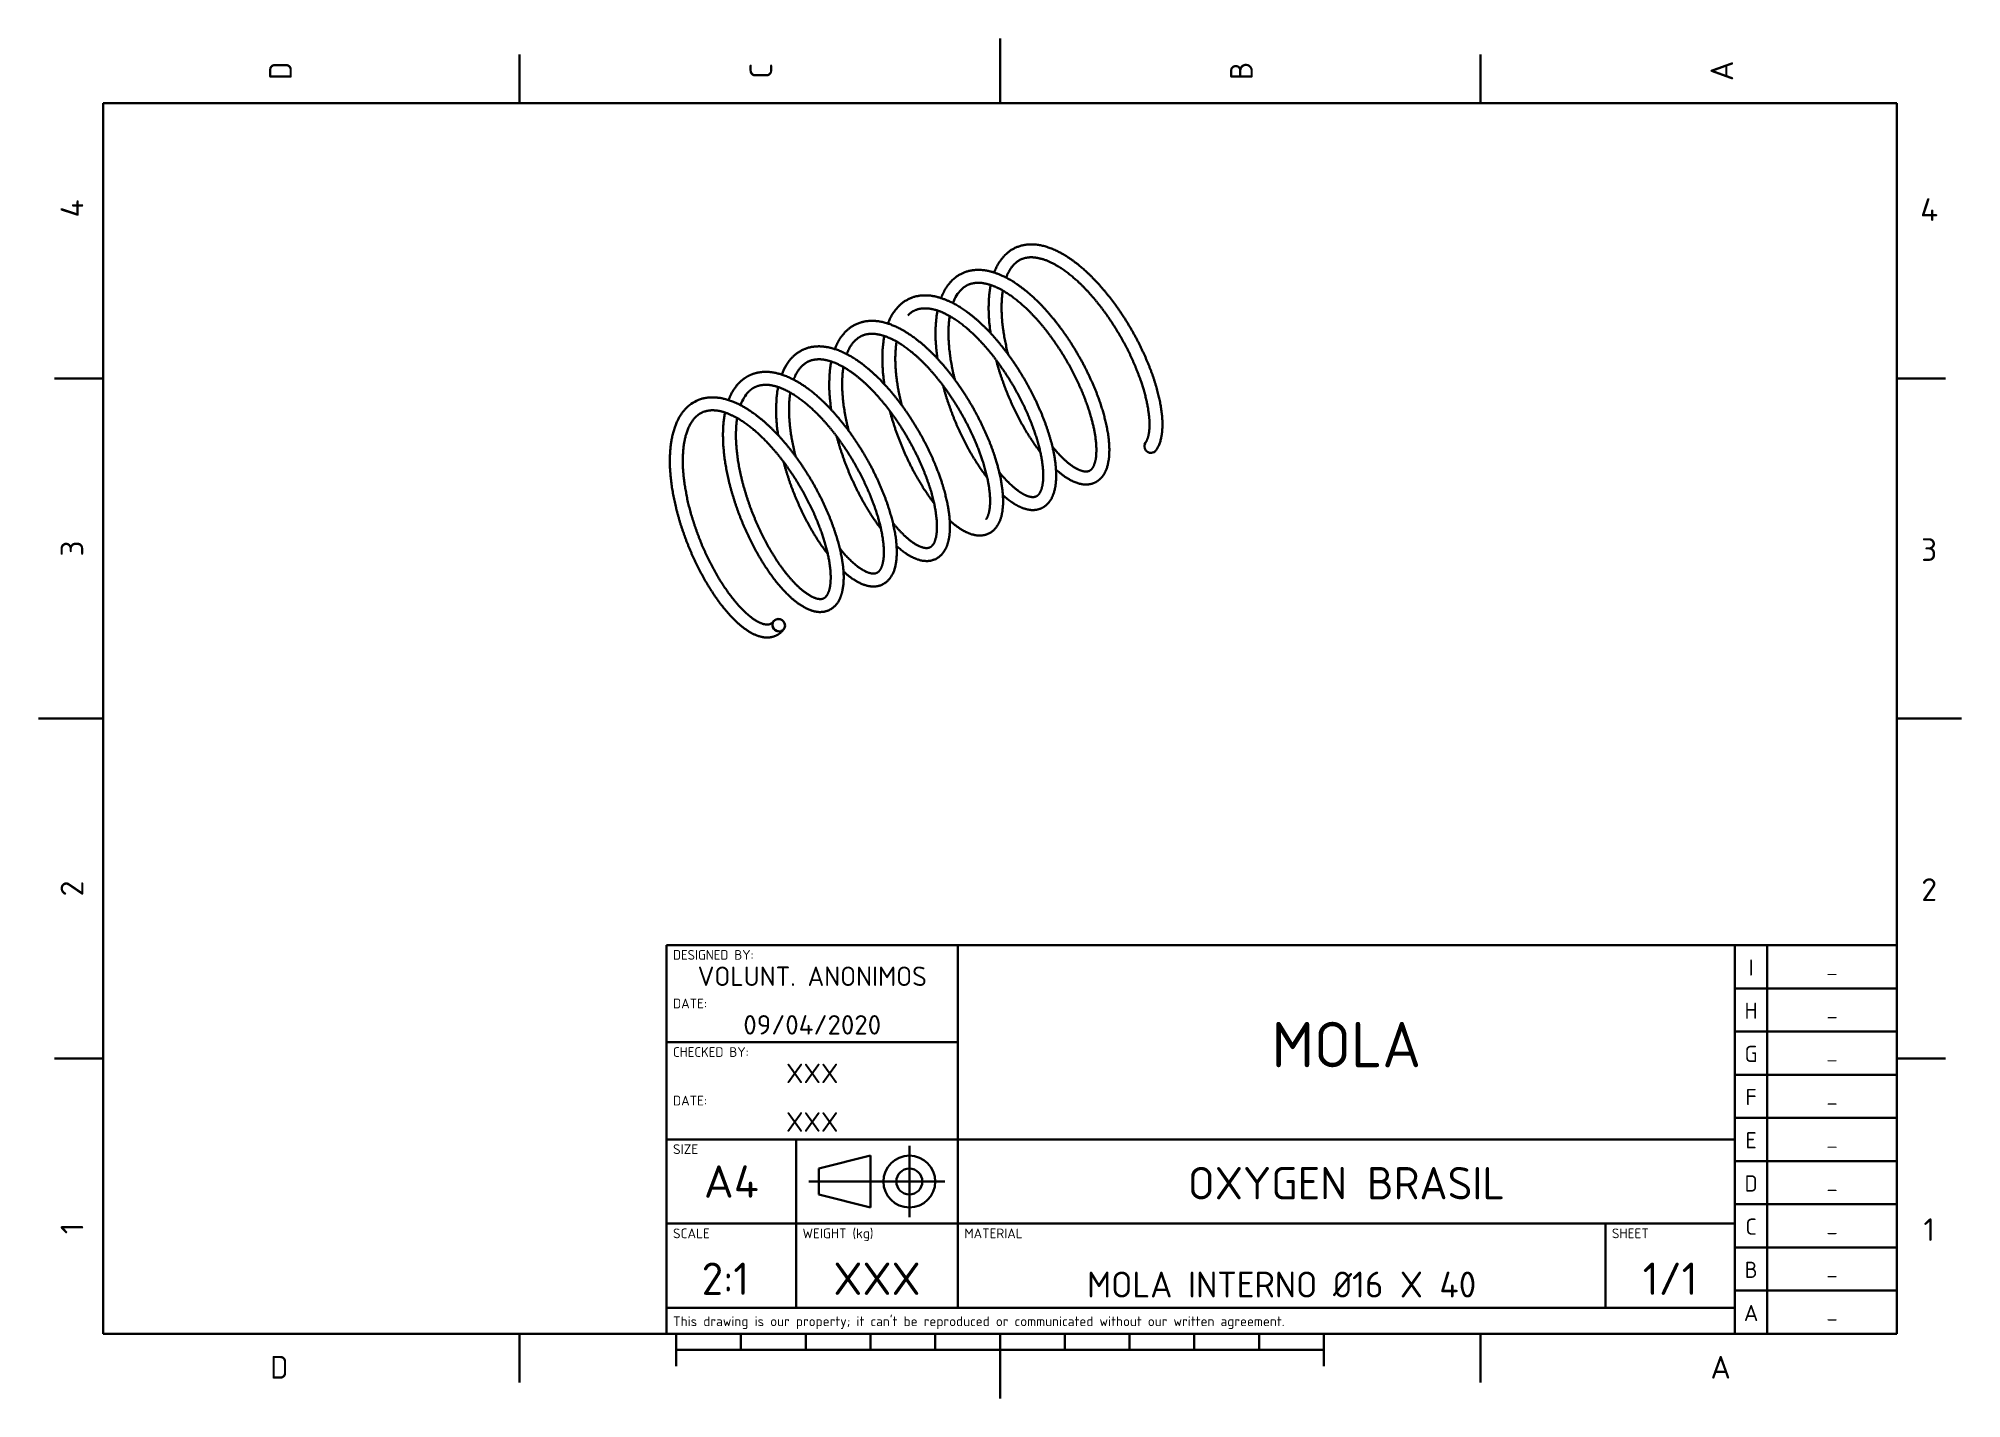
# Model space of a CAD drawing. Extents: x 0 to 297, y 0 to 210.
import ezdxf
from ezdxf.enums import TextEntityAlignment as Align

# ---------------------------------------------------------------- set-up
doc = ezdxf.new("R2010")
doc.units = 0
doc.layers.get('0').update_dxf_attribs({"lineweight": 13})
doc.styles.get("Standard").update_dxf_attribs({"font": 'isocp.shx'})

# ---------------------------------------------------------------- blocks, each defined once
blk = doc.blocks.new('BLOCK1441')
at = {"color": 7, "lineweight": 18, "width": 1.110901}
blk.add_text('A', height=3.5, dxfattribs=at).set_placement((258.226196, 3.076224), (261.373749, 3.076224), align=Align.FIT)
blk = doc.blocks.new('BLOCK1442')
at = {"color": 7, "lineweight": 18, "width": 0.933333}
blk.add_text('D', height=3.5, dxfattribs=at).set_placement((35.799999, 3.076224), (38.599998, 3.076224), align=Align.FIT)
blk = doc.blocks.new('BLOCK1443')
at = {"color": 7, "lineweight": 18, "width": 0.933334}
blk.add_text('B', height=3.5, rotation=90, dxfattribs=at).set_placement((187.523788, 203.600006), (187.523788, 206.400009), align=Align.FIT)
blk = doc.blocks.new('BLOCK1444')
at = {"color": 7, "lineweight": 18, "width": 0.815852}
blk.add_text('C', height=3.5, rotation=90, dxfattribs=at).set_placement((113.323776, 203.77623), (113.323776, 206.223785), align=Align.FIT)
blk = doc.blocks.new('BLOCK1445')
at = {"color": 7, "lineweight": 18, "width": 1.110901}
blk.add_text('A', height=3.5, rotation=90, dxfattribs=at).set_placement((261.723755, 203.426224), (261.723755, 206.573776), align=Align.FIT)
blk = doc.blocks.new('BLOCK1446')
at = {"color": 7, "lineweight": 18, "width": 0.933334}
blk.add_text('D', height=3.5, rotation=90, dxfattribs=at).set_placement((39.123775, 203.600006), (39.123775, 206.400009), align=Align.FIT)
blk = doc.blocks.new('BLOCK1447')
at = {"color": 7, "lineweight": 18, "width": 0.863838}
blk.add_text('3', height=3.5, dxfattribs=at).set_placement((290.776215, 129.326218), (293.223755, 129.326218), align=Align.FIT)
blk = doc.blocks.new('BLOCK1448')
at = {"color": 7, "lineweight": 18, "width": 0.863843}
blk.add_text('3', height=3.5, rotation=90, dxfattribs=at).set_placement((6.923776, 130.02623), (6.923776, 132.473785), align=Align.FIT)
blk = doc.blocks.new('BLOCK1449')
at = {"color": 7, "lineweight": 18, "width": 0.863838}
blk.add_text('2', height=3.5, dxfattribs=at).set_placement((290.776215, 76.826225), (293.223755, 76.826225), align=Align.FIT)
blk = doc.blocks.new('BLOCK1450')
at = {"color": 7, "lineweight": 18, "width": 0.863843}
blk.add_text('2', height=3.5, rotation=90, dxfattribs=at).set_placement((6.923776, 77.526222), (6.923776, 79.973778), align=Align.FIT)
blk = doc.blocks.new('BLOCK1451')
at = {"color": 7, "lineweight": 18, "width": 0.933329}
blk.add_text('4', height=3.5, dxfattribs=at).set_placement((290.600006, 181.826218), (293.399994, 181.826218), align=Align.FIT)
blk = doc.blocks.new('BLOCK1452')
at = {"color": 7, "lineweight": 18, "width": 0.933334}
blk.add_text('4', height=3.5, rotation=90, dxfattribs=at).set_placement((6.923776, 182.350006), (6.923776, 185.150009), align=Align.FIT)
blk = doc.blocks.new('BLOCK1453')
at = {"color": 7, "lineweight": 18, "width": 0.953214}
blk.add_text('1', height=3.5, dxfattribs=at).set_placement((291.126221, 24.326223), (292.873779, 24.326223), align=Align.FIT)
blk = doc.blocks.new('BLOCK1454')
at = {"color": 7, "lineweight": 18, "width": 0.953211}
blk.add_text('1', height=3.5, rotation=90, dxfattribs=at).set_placement((6.923776, 25.376225), (6.923776, 27.123777), align=Align.FIT)
blk = doc.blocks.new('BLOCK1455')
at = {"color": 7, "lineweight": 18, "width": 0.779092}
blk.add_text("This drawing is our property; it can't be reproduced or communicated without our written agreement.", height=1.5, dxfattribs=at).set_placement((98, 11.175525), (192.437073, 11.175525), align=Align.FIT)
blk = doc.blocks.new('BLOCK1456')
at = {"color": 7, "lineweight": 18, "width": 0.857432}
blk.add_text('SCALE', height=1.5, dxfattribs=at).set_placement((98, 24.751049), (103.695801, 24.751049), align=Align.FIT)
blk = doc.blocks.new('BLOCK1457')
at = {"color": 7, "lineweight": 18, "width": 0.682602}
blk.add_text('  2:1', height=5, dxfattribs=at).set_placement((96.255241, 16), (109.744751, 16), align=Align.FIT)
blk = doc.blocks.new('BLOCK1458')
at = {"color": 7, "lineweight": 18, "width": 0.802234}
blk.add_text('WEIGHT (kg)', height=1.5, dxfattribs=at).set_placement((118, 24.751049), (128.944763, 24.751049), align=Align.FIT)
blk = doc.blocks.new('BLOCK1459')
at = {"color": 7, "lineweight": 18, "width": 0.993963}
blk.add_text('XXX', height=5, dxfattribs=at).set_placement((122.755249, 16), (136.244751, 16), align=Align.FIT)
blk = doc.blocks.new('BLOCK1460')
at = {"color": 7, "lineweight": 18, "width": 0.899371}
blk.add_text('MATERIAL', height=1.5, dxfattribs=at).set_placement((143, 24.751049), (151.993713, 24.751049), align=Align.FIT)
blk = doc.blocks.new('BLOCK1461')
at = {"color": 7, "lineweight": 18}
for s, width, p, p2 in [('MOLA INTERNO ', 0.788248, (161.945923, 15.6), (199.931946, 15.6)), ('%%c', 0.905883, (199.931946, 15.6), (202.86528, 15.6)), ('16 X 40', 0.724757, (202.86528, 15.6), (222.054092, 15.6))]:
    blk.add_text(s, height=4, dxfattribs=dict(at, width=width)).set_placement(p, p2, align=Align.FIT)
blk = doc.blocks.new('BLOCK1462')
at = {"color": 7, "lineweight": 18, "width": 0.839691}
blk.add_text('SHEET', height=1.5, dxfattribs=at).set_placement((243, 24.751049), (248.697906, 24.751049), align=Align.FIT)
blk = doc.blocks.new('BLOCK1463')
at = {"color": 7, "lineweight": 18, "width": 0.672753}
blk.add_text('1/1', height=5, dxfattribs=at).set_placement((247.755249, 16), (256.244751, 16), align=Align.FIT)
blk = doc.blocks.new('BLOCK1464')
at = {"color": 7, "lineweight": 18, "width": 0.839548}
blk.add_text('SIZE', height=1.5, dxfattribs=at).set_placement((98, 37.751049), (101.897903, 37.751049), align=Align.FIT)
blk = doc.blocks.new('BLOCK1465')
at = {"color": 7, "lineweight": 18, "width": 0.991259}
blk.add_text('A4', height=5, dxfattribs=at).set_placement((102.751747, 31), (111.248253, 31), align=Align.FIT)
blk = doc.blocks.new('BLOCK1466')
at = {"color": 7, "lineweight": 18, "width": 0.832842}
blk.add_text('OXYGEN BRASIL', height=5, dxfattribs=at).set_placement((177.510498, 30.751749), (226.489517, 30.751749), align=Align.FIT)
blk = doc.blocks.new('BLOCK1467')
at = {"color": 7, "lineweight": 18, "width": 0.77958}
blk.add_text('CHECKED BY:', height=1.5, dxfattribs=at).set_placement((98, 52.751049), (109.693703, 52.751049), align=Align.FIT)
blk = doc.blocks.new('BLOCK1468')
at = {"color": 7, "lineweight": 18, "width": 0.993964}
blk.add_text('XXX', height=3, dxfattribs=at).set_placement((115.453148, 48.700001), (123.546852, 48.700001), align=Align.FIT)
blk = doc.blocks.new('BLOCK1469')
at = {"color": 7, "lineweight": 18, "width": 0.9182}
blk.add_text('DATE:', height=1.5, dxfattribs=at).set_placement((98, 45.251049), (103.246857, 45.251049), align=Align.FIT)
blk = doc.blocks.new('BLOCK1470')
at = {"color": 7, "lineweight": 18, "width": 0.993964}
blk.add_text('XXX', height=3, dxfattribs=at).set_placement((115.453148, 41.200001), (123.546852, 41.200001), align=Align.FIT)
blk = doc.blocks.new('BLOCK1471')
at = {"color": 7, "lineweight": 18, "width": 0.802887}
blk.add_text('DESIGNED BY:', height=1.5, dxfattribs=at).set_placement((98, 67.751053), (110.444756, 67.751053), align=Align.FIT)
blk = doc.blocks.new('BLOCK1472')
at = {"color": 7, "lineweight": 18, "width": 0.817531}
blk.add_text('VOLUNT. ANONIMOS', height=3, dxfattribs=at).set_placement((101.80629, 63.700001), (137.193695, 63.700001), align=Align.FIT)
blk = doc.blocks.new('BLOCK1473')
at = {"color": 7, "lineweight": 18, "width": 0.9182}
blk.add_text('DATE:', height=1.5, dxfattribs=at).set_placement((98, 60.251049), (103.246857, 60.251049), align=Align.FIT)
blk = doc.blocks.new('BLOCK1474')
at = {"color": 7, "lineweight": 18, "width": 0.741134}
blk.add_text('09/04/2020', height=3, dxfattribs=at).set_placement((108.859436, 56.200001), (130.140564, 56.200001), align=Align.FIT)
blk = doc.blocks.new('BLOCK1475')
at = {"color": 7, "lineweight": 18, "width": 0.865699}
blk.add_text('MOLA', height=7, dxfattribs=at).set_placement((190.457336, 51.152447), (213.542648, 51.152447), align=Align.FIT)
blk = doc.blocks.new('BLOCK1476')
at = {"color": 7, "lineweight": 18, "width": 1.110905}
blk.add_text('A', height=2.5, dxfattribs=at).set_placement((263.375885, 11.959208), (265.624146, 11.959208), align=Align.FIT)
blk = doc.blocks.new('BLOCK1477')
at = {"color": 7, "lineweight": 18, "width": 1.180341}
blk.add_text('_', height=2, dxfattribs=at).set_placement((276.100708, 12.234033), (277.899323, 12.234033), align=Align.FIT)
blk = doc.blocks.new('BLOCK1478')
at = {"color": 7, "lineweight": 18, "width": 0.933333}
blk.add_text('B', height=2.5, dxfattribs=at).set_placement((263.5, 18.625874), (265.5, 18.625874), align=Align.FIT)
blk = doc.blocks.new('BLOCK1479')
at = {"color": 7, "lineweight": 18, "width": 1.180341}
blk.add_text('_', height=2, dxfattribs=at).set_placement((276.100708, 18.9007), (277.899323, 18.9007), align=Align.FIT)
blk = doc.blocks.new('BLOCK1480')
at = {"color": 7, "lineweight": 18, "width": 0.815855}
blk.add_text('C', height=2.5, dxfattribs=at).set_placement((263.625885, 25.29254), (265.374146, 25.29254), align=Align.FIT)
blk = doc.blocks.new('BLOCK1481')
at = {"color": 7, "lineweight": 18, "width": 1.180341}
blk.add_text('_', height=2, dxfattribs=at).set_placement((276.100708, 25.567366), (277.899323, 25.567366), align=Align.FIT)
blk = doc.blocks.new('BLOCK1482')
at = {"color": 7, "lineweight": 18, "width": 0.933333}
blk.add_text('D', height=2.5, dxfattribs=at).set_placement((263.5, 31.959206), (265.5, 31.959206), align=Align.FIT)
blk = doc.blocks.new('BLOCK1483')
at = {"color": 7, "lineweight": 18, "width": 1.180341}
blk.add_text('_', height=2, dxfattribs=at).set_placement((276.100708, 32.234032), (277.899323, 32.234032), align=Align.FIT)
blk = doc.blocks.new('BLOCK1484')
at = {"color": 7, "lineweight": 18, "width": 0.863846}
blk.add_text('E', height=2.5, dxfattribs=at).set_placement((263.625885, 38.625874), (265.374146, 38.625874), align=Align.FIT)
blk = doc.blocks.new('BLOCK1485')
at = {"color": 7, "lineweight": 18, "width": 1.180341}
blk.add_text('_', height=2, dxfattribs=at).set_placement((276.100708, 38.9007), (277.899323, 38.9007), align=Align.FIT)
blk = doc.blocks.new('BLOCK1486')
at = {"color": 7, "lineweight": 18, "width": 0.863846}
blk.add_text('F', height=2.5, dxfattribs=at).set_placement((263.625885, 45.292542), (265.374146, 45.292542), align=Align.FIT)
blk = doc.blocks.new('BLOCK1487')
at = {"color": 7, "lineweight": 18, "width": 1.180341}
blk.add_text('_', height=2, dxfattribs=at).set_placement((276.100708, 45.567368), (277.899323, 45.567368), align=Align.FIT)
blk = doc.blocks.new('BLOCK1488')
at = {"color": 7, "lineweight": 18, "width": 0.933333}
blk.add_text('G', height=2.5, dxfattribs=at).set_placement((263.5, 51.959206), (265.5, 51.959206), align=Align.FIT)
blk = doc.blocks.new('BLOCK1489')
at = {"color": 7, "lineweight": 18, "width": 1.180341}
blk.add_text('_', height=2, dxfattribs=at).set_placement((276.100708, 52.234032), (277.899323, 52.234032), align=Align.FIT)
blk = doc.blocks.new('BLOCK1490')
at = {"color": 7, "lineweight": 18, "width": 0.933333}
blk.add_text('H', height=2.5, dxfattribs=at).set_placement((263.5, 58.625874), (265.5, 58.625874), align=Align.FIT)
blk = doc.blocks.new('BLOCK1491')
at = {"color": 7, "lineweight": 18, "width": 1.180341}
blk.add_text('_', height=2, dxfattribs=at).set_placement((276.100708, 58.9007), (277.899323, 58.9007), align=Align.FIT)
blk = doc.blocks.new('BLOCK1492')
at = {"color": 7, "lineweight": 18, "width": 1.571347}
blk.add_text('I', height=2.5, dxfattribs=at).set_placement((264.125885, 65.292542), (264.874146, 65.292542), align=Align.FIT)
blk = doc.blocks.new('BLOCK1493')
at = {"color": 7, "lineweight": 18, "width": 1.180341}
blk.add_text('_', height=2, dxfattribs=at).set_placement((276.100708, 65.56736), (277.899323, 65.56736), align=Align.FIT)
blk = doc.blocks.new('BLOCK1494')
at = {"color": 7, "lineweight": 35}
for p, q in [((169.15, -177.12), (169.04, -177.22)), ((169.15, -177.12), (169.04, -177.22)), ((169.83, -177.86), (169.75, -177.93)), ((169.83, -177.86), (169.75, -177.93))]:
    blk.add_line(p, q, dxfattribs=at)
for centre, radius, start, end in [((146.4, -190.96), 2.76, 108.3286, 135.6297), ((146.4, -190.96), 2.76, 108.3286, 135.6297), ((146.4, -190.96), 1.76, 108.399, 135.8533), ((146.4, -190.96), 1.76, 108.399, 135.8533), ((180.34, -192.05), 0.438, 294.313, 323.4763), ((180.34, -192.05), 0.438, 294.313, 323.4763), ((173.37, -190.88), 6.62, 227.2892, 234.2498), ((173.37, -190.88), 6.62, 227.2892, 234.2498), ((154.63, -203.06), 0.785, 317.4995, 323.696), ((154.63, -203.06), 0.785, 317.4995, 323.696), ((154.63, -203.06), 1.79, 317.44, 323.6343), ((154.63, -203.06), 1.79, 317.44, 323.6343), ((151.52, -205.76), 0.441, 109.4703, 143.4169), ((151.62, -205.82), 0.441, 289.4622, 323.4109)]:
    blk.add_arc(centre, radius, start, end, dxfattribs=at)
for centre, major_axis, ratio, start_param, end_param in [((169.17, -187.31), (2.89, -7.83), 0.440069, 3.343717, 3.615841), ((169.17, -187.31), (2.89, -7.83), 0.440069, 3.343717, 3.615841), ((159.64, -196.13), (6.36, -11.52), 0.458471, 3.275061, 3.511611), ((159.64, -196.13), (6.36, -11.52), 0.458471, 3.275061, 3.511611), ((152.74, -195.16), (2.87, -7.8), 0.440717, 3.344332, 3.616991), ((152.74, -195.16), (2.87, -7.8), 0.440717, 3.344332, 3.616991), ((180.29, -192.01), (0.402, -0.297), 0.929246, 3.141524, 5.805614), ((180.29, -192.01), (0.402, -0.297), 0.929246, 3.141524, 5.805614), ((152.07, -191.22), (7.7, -11.32), 0.342618, 0.120058, 0.312723), ((152.07, -191.22), (7.7, -11.32), 0.342618, 0.120058, 0.312723), ((151.57, -205.79), (0.402, -0.297), 0.929246, 2.583891, 5.725484), ((151.57, -205.79), (0.402, -0.297), 0.929246, 3.141593, 5.725484), ((151.57, -205.79), (0.402, -0.297), 0.929246, 5.725484, 8.867076), ((151.57, -205.79), (0.402, -0.297), 0.929246, 6.283184, 8.867076)]:
    blk.add_ellipse(centre, major_axis=major_axis, ratio=ratio, start_param=start_param, end_param=end_param, dxfattribs=at)
for points, knots in [([(180.69, -192.31), (180.71, -192.28), (180.74, -192.23), (180.8, -192.15), (180.85, -192.05), (180.9, -191.96), (180.95, -191.85), (180.99, -191.72), (181.04, -191.58), (181.08, -191.43), (181.11, -191.29), (181.14, -191.15), (181.16, -191.03), (181.17, -190.91), (181.18, -190.78), (181.19, -190.64), (181.2, -190.51), (181.2, -190.37), (181.2, -190.22), (181.2, -190.06), (181.19, -189.89), (181.18, -189.71), (181.16, -189.53), (181.14, -189.34), (181.11, -189.16), (181.09, -188.96), (181.05, -188.77), (181.02, -188.57), (180.97, -188.37), (180.93, -188.18), (180.88, -187.97), (180.83, -187.77), (180.77, -187.55), (180.71, -187.33), (180.64, -187.11), (180.57, -186.89), (180.5, -186.66), (180.42, -186.44), (180.34, -186.22), (180.25, -186), (180.17, -185.77), (180.07, -185.54), (179.98, -185.32), (179.88, -185.09), (179.78, -184.86), (179.67, -184.63), (179.56, -184.4), (179.45, -184.17), (179.34, -183.95), (179.22, -183.72), (179.1, -183.49), (178.97, -183.26), (178.85, -183.04), (178.72, -182.81), (178.58, -182.59), (178.45, -182.37), (178.31, -182.15), (178.17, -181.93), (178.03, -181.72), (177.88, -181.5), (177.74, -181.29), (177.59, -181.08), (177.44, -180.88), (177.28, -180.67), (177.13, -180.47), (176.97, -180.28), (176.81, -180.08), (176.65, -179.89), (176.49, -179.71), (176.33, -179.52), (176.17, -179.34), (176, -179.17), (175.84, -179), (175.67, -178.83), (175.51, -178.67), (175.35, -178.52), (175.19, -178.38), (175.05, -178.25), (174.9, -178.13), (174.74, -177.99), (174.56, -177.85), (174.37, -177.71), (174.18, -177.57), (174, -177.45), (173.86, -177.35), (173.73, -177.27), (173.61, -177.2), (173.48, -177.12), (173.35, -177.05), (173.23, -176.99), (173.11, -176.92), (172.96, -176.85), (172.8, -176.78), (172.63, -176.71), (172.45, -176.65), (172.28, -176.59), (172.11, -176.54), (171.94, -176.49), (171.78, -176.46), (171.62, -176.43), (171.46, -176.41), (171.32, -176.4), (171.17, -176.39), (171.03, -176.39), (170.87, -176.39), (170.72, -176.41), (170.58, -176.43), (170.44, -176.45), (170.31, -176.49), (170.18, -176.52), (170.05, -176.57), (169.93, -176.61), (169.81, -176.67), (169.7, -176.73), (169.58, -176.79), (169.47, -176.86), (169.36, -176.94), (169.25, -177.03), (169.19, -177.09), (169.15, -177.12)], [0, 0, 0, 0, 0.088525, 0.194231, 0.300827, 0.408484, 0.517362, 0.664765, 0.815035, 0.968531, 1.125575, 1.247893, 1.372539, 1.499603, 1.629175, 1.761299, 1.896055, 2.033479, 2.173594, 2.339902, 2.514959, 2.693966, 2.876917, 3.063806, 3.25458, 3.449224, 3.647676, 3.849879, 4.04939, 4.25229, 4.4585, 4.667918, 4.894012, 5.12352, 5.356342, 5.592356, 5.824289, 6.05898, 6.2963, 6.53612, 6.778299, 7.022704, 7.269191, 7.517617, 7.767826, 8.019676, 8.273016, 8.527692, 8.783546, 9.040422, 9.298161, 9.556603, 9.815582, 10.074938, 10.334508, 10.594124, 10.853623, 11.112841, 11.37162, 11.629801, 11.887232, 12.143758, 12.39923, 12.6535, 12.906429, 13.157873, 13.407699, 13.655774, 13.901981, 14.146185, 14.388267, 14.62811, 14.865615, 15.100668, 15.333175, 15.563043, 15.759269, 15.953414, 16.145432, 16.335288, 16.582002, 16.824814, 17.063659, 17.298489, 17.448548, 17.596903, 17.743555, 17.888502, 18.031762, 18.173332, 18.313232, 18.451505, 18.646266, 18.837794, 19.022329, 19.203924, 19.382704, 19.558835, 19.72207, 19.883233, 20.042435, 20.199824, 20.32298, 20.477343, 20.630363, 20.782205, 20.933043, 21.068798, 21.203996, 21.338752, 21.473198, 21.603189, 21.733027, 21.86289, 21.992954, 22.127529, 22.262697, 22.398279, 22.534453, 22.534453, 22.534453, 22.534453]), ([(180.69, -192.31), (180.71, -192.28), (180.74, -192.23), (180.8, -192.15), (180.85, -192.05), (180.9, -191.96), (180.95, -191.85), (180.99, -191.72), (181.04, -191.58), (181.08, -191.43), (181.11, -191.29), (181.14, -191.15), (181.16, -191.03), (181.17, -190.91), (181.18, -190.78), (181.19, -190.64), (181.2, -190.51), (181.2, -190.37), (181.2, -190.22), (181.2, -190.06), (181.19, -189.89), (181.18, -189.71), (181.16, -189.53), (181.14, -189.34), (181.11, -189.16), (181.09, -188.96), (181.05, -188.77), (181.02, -188.57), (180.97, -188.37), (180.93, -188.18), (180.88, -187.97), (180.83, -187.77), (180.77, -187.55), (180.71, -187.33), (180.64, -187.11), (180.57, -186.89), (180.5, -186.66), (180.42, -186.44), (180.34, -186.22), (180.25, -186), (180.17, -185.77), (180.07, -185.54), (179.98, -185.32), (179.88, -185.09), (179.78, -184.86), (179.67, -184.63), (179.56, -184.4), (179.45, -184.17), (179.34, -183.95), (179.22, -183.72), (179.1, -183.49), (178.97, -183.26), (178.85, -183.04), (178.72, -182.81), (178.58, -182.59), (178.45, -182.37), (178.31, -182.15), (178.17, -181.93), (178.03, -181.72), (177.88, -181.5), (177.74, -181.29), (177.59, -181.08), (177.44, -180.88), (177.28, -180.67), (177.13, -180.47), (176.97, -180.28), (176.81, -180.08), (176.65, -179.89), (176.49, -179.71), (176.33, -179.52), (176.17, -179.34), (176, -179.17), (175.84, -179), (175.67, -178.83), (175.51, -178.67), (175.35, -178.52), (175.19, -178.38), (175.05, -178.25), (174.9, -178.13), (174.74, -177.99), (174.56, -177.85), (174.37, -177.71), (174.18, -177.57), (174, -177.45), (173.86, -177.35), (173.73, -177.27), (173.61, -177.2), (173.48, -177.12), (173.35, -177.05), (173.23, -176.99), (173.11, -176.92), (172.96, -176.85), (172.8, -176.78), (172.63, -176.71), (172.45, -176.65), (172.28, -176.59), (172.11, -176.54), (171.94, -176.49), (171.78, -176.46), (171.62, -176.43), (171.46, -176.41), (171.32, -176.4), (171.17, -176.39), (171.03, -176.39), (170.87, -176.39), (170.72, -176.41), (170.58, -176.43), (170.44, -176.45), (170.31, -176.49), (170.18, -176.52), (170.05, -176.57), (169.93, -176.61), (169.81, -176.67), (169.7, -176.73), (169.58, -176.79), (169.47, -176.86), (169.36, -176.94), (169.25, -177.03), (169.19, -177.09), (169.15, -177.12)], [0, 0, 0, 0, 0.088525, 0.194231, 0.300827, 0.408484, 0.517362, 0.664765, 0.815035, 0.968531, 1.125575, 1.247893, 1.372539, 1.499603, 1.629175, 1.761299, 1.896055, 2.033479, 2.173594, 2.339902, 2.514959, 2.693966, 2.876917, 3.063806, 3.25458, 3.449224, 3.647676, 3.849879, 4.04939, 4.25229, 4.4585, 4.667918, 4.894012, 5.12352, 5.356342, 5.592356, 5.824289, 6.05898, 6.2963, 6.53612, 6.778299, 7.022704, 7.269191, 7.517617, 7.767826, 8.019676, 8.273016, 8.527692, 8.783546, 9.040422, 9.298161, 9.556603, 9.815582, 10.074938, 10.334508, 10.594124, 10.853623, 11.112841, 11.37162, 11.629801, 11.887232, 12.143758, 12.39923, 12.6535, 12.906429, 13.157873, 13.407699, 13.655774, 13.901981, 14.146185, 14.388267, 14.62811, 14.865615, 15.100668, 15.333175, 15.563043, 15.759269, 15.953414, 16.145432, 16.335288, 16.582002, 16.824814, 17.063659, 17.298489, 17.448548, 17.596903, 17.743555, 17.888502, 18.031762, 18.173332, 18.313232, 18.451505, 18.646266, 18.837794, 19.022329, 19.203924, 19.382704, 19.558835, 19.72207, 19.883233, 20.042435, 20.199824, 20.32298, 20.477343, 20.630363, 20.782205, 20.933043, 21.068798, 21.203996, 21.338752, 21.473198, 21.603189, 21.733027, 21.86289, 21.992954, 22.127529, 22.262697, 22.398279, 22.534453, 22.534453, 22.534453, 22.534453]), ([(168.21, -178.57), (168.23, -178.52), (168.26, -178.43), (168.33, -178.28), (168.4, -178.12), (168.49, -177.95), (168.6, -177.77), (168.7, -177.62), (168.8, -177.5), (168.88, -177.4), (168.96, -177.31), (169.01, -177.25), (169.04, -177.22)], [0, 0, 0, 0, 0.150783, 0.29964, 0.468397, 0.680512, 0.882354, 1.091058, 1.224723, 1.348104, 1.470607, 1.592382, 1.592382, 1.592382, 1.592382]), ([(168.21, -178.57), (168.23, -178.52), (168.26, -178.43), (168.33, -178.28), (168.4, -178.12), (168.49, -177.95), (168.6, -177.77), (168.7, -177.62), (168.8, -177.5), (168.88, -177.4), (168.96, -177.31), (169.01, -177.25), (169.04, -177.22)], [0, 0, 0, 0, 0.150783, 0.29964, 0.468397, 0.680512, 0.882354, 1.091058, 1.224723, 1.348104, 1.470607, 1.592382, 1.592382, 1.592382, 1.592382]), ([(169.13, -178.96), (169.15, -178.91), (169.18, -178.84), (169.22, -178.74), (169.25, -178.66), (169.29, -178.59), (169.33, -178.52), (169.36, -178.45), (169.4, -178.38), (169.44, -178.32), (169.48, -178.25), (169.53, -178.19), (169.57, -178.14), (169.6, -178.09), (169.64, -178.05), (169.69, -177.99), (169.73, -177.95), (169.75, -177.93)], [0, 0, 0, 0, 0.145341, 0.239191, 0.321636, 0.402262, 0.481311, 0.558781, 0.637155, 0.714689, 0.790568, 0.865799, 0.928923, 0.990742, 1.051553, 1.111408, 1.211691, 1.211691, 1.211691, 1.211691]), ([(169.13, -178.96), (169.15, -178.91), (169.18, -178.84), (169.22, -178.74), (169.25, -178.66), (169.29, -178.59), (169.33, -178.52), (169.36, -178.45), (169.4, -178.38), (169.44, -178.32), (169.48, -178.25), (169.53, -178.19), (169.57, -178.14), (169.6, -178.09), (169.64, -178.05), (169.69, -177.99), (169.73, -177.95), (169.75, -177.93)], [0, 0, 0, 0, 0.145341, 0.239191, 0.321636, 0.402262, 0.481311, 0.558781, 0.637155, 0.714689, 0.790568, 0.865799, 0.928923, 0.990742, 1.051553, 1.111408, 1.211691, 1.211691, 1.211691, 1.211691]), ([(179.88, -191.71), (179.89, -191.71), (179.9, -191.69), (179.92, -191.66), (179.94, -191.63), (179.96, -191.6), (179.98, -191.56), (179.99, -191.52), (180.01, -191.48), (180.03, -191.43), (180.06, -191.37), (180.08, -191.3), (180.1, -191.23), (180.11, -191.17), (180.13, -191.1), (180.14, -191.05), (180.15, -190.99), (180.16, -190.93), (180.17, -190.87), (180.18, -190.8), (180.18, -190.73), (180.19, -190.66), (180.2, -190.57), (180.2, -190.47), (180.2, -190.36), (180.2, -190.27), (180.2, -190.19), (180.2, -190.11), (180.2, -190.04), (180.19, -189.97), (180.19, -189.89), (180.18, -189.81), (180.18, -189.73), (180.17, -189.63), (180.15, -189.51), (180.13, -189.36), (180.11, -189.21), (180.09, -189.05), (180.06, -188.88), (180.02, -188.71), (179.99, -188.54), (179.95, -188.36), (179.9, -188.18), (179.86, -188), (179.81, -187.82), (179.76, -187.64), (179.7, -187.47), (179.65, -187.3), (179.6, -187.14), (179.55, -186.99), (179.51, -186.86), (179.47, -186.75), (179.43, -186.64), (179.38, -186.52), (179.34, -186.41), (179.3, -186.3), (179.25, -186.18), (179.2, -186.04), (179.13, -185.87), (179.04, -185.67), (178.95, -185.46), (178.86, -185.26), (178.77, -185.06), (178.67, -184.85), (178.57, -184.65), (178.47, -184.44), (178.36, -184.24), (178.26, -184.04), (178.15, -183.84), (178.03, -183.63), (177.92, -183.43), (177.8, -183.23), (177.68, -183.04), (177.56, -182.84), (177.44, -182.64), (177.31, -182.45), (177.19, -182.26), (177.06, -182.07), (176.93, -181.88), (176.8, -181.69), (176.66, -181.51), (176.53, -181.33), (176.39, -181.15), (176.25, -180.98), (176.11, -180.8), (175.97, -180.63), (175.83, -180.47), (175.69, -180.31), (175.55, -180.15), (175.43, -180.01), (175.32, -179.9), (175.24, -179.82), (175.16, -179.74), (175.08, -179.65), (175, -179.57), (174.92, -179.49), (174.83, -179.41), (174.74, -179.32), (174.63, -179.22), (174.5, -179.1), (174.37, -178.99), (174.24, -178.88), (174.1, -178.76), (173.96, -178.65), (173.81, -178.54), (173.67, -178.43), (173.53, -178.33), (173.39, -178.24), (173.25, -178.15), (173.13, -178.08), (173.02, -178.01), (172.92, -177.95), (172.81, -177.89), (172.7, -177.84), (172.59, -177.78), (172.48, -177.73), (172.37, -177.69), (172.27, -177.64), (172.16, -177.6), (172.05, -177.56), (171.93, -177.53), (171.82, -177.5), (171.72, -177.47), (171.61, -177.45), (171.51, -177.43), (171.41, -177.41), (171.31, -177.4), (171.21, -177.39), (171.11, -177.39), (171.01, -177.39), (170.92, -177.39), (170.85, -177.4), (170.79, -177.41), (170.72, -177.42), (170.67, -177.43), (170.61, -177.44), (170.56, -177.45), (170.51, -177.47), (170.46, -177.48), (170.41, -177.5), (170.35, -177.52), (170.28, -177.55), (170.2, -177.59), (170.12, -177.64), (170.04, -177.69), (169.97, -177.74), (169.89, -177.8), (169.85, -177.84), (169.83, -177.86)], [0, 0, 0, 0, 0.031406, 0.064228, 0.098477, 0.134204, 0.177004, 0.22183, 0.268702, 0.317667, 0.384226, 0.454342, 0.528001, 0.605262, 0.661532, 0.719593, 0.779382, 0.8409, 0.904119, 0.969046, 1.035662, 1.103978, 1.201659, 1.302545, 1.40657, 1.513702, 1.584695, 1.656963, 1.730489, 1.805265, 1.881329, 1.958504, 2.036945, 2.116602, 2.263232, 2.413655, 2.567768, 2.725491, 2.895541, 3.069405, 3.246975, 3.428153, 3.612814, 3.800862, 3.992179, 4.186652, 4.356643, 4.528814, 4.703086, 4.879401, 4.99693, 5.115263, 5.234429, 5.354354, 5.475053, 5.596467, 5.718606, 5.841414, 6.058766, 6.278025, 6.499055, 6.721723, 6.945891, 7.171423, 7.398179, 7.626022, 7.854805, 8.084392, 8.314639, 8.545405, 8.776545, 9.007914, 9.239366, 9.470754, 9.701932, 9.932756, 10.163085, 10.392777, 10.621695, 10.849699, 11.076655, 11.302428, 11.526894, 11.749915, 11.971366, 12.191117, 12.409052, 12.625044, 12.838977, 13.050734, 13.168942, 13.286434, 13.40313, 13.519074, 13.63418, 13.748502, 13.861942, 13.974564, 14.147658, 14.318569, 14.487241, 14.653613, 14.841102, 15.025417, 15.20648, 15.384204, 15.558546, 15.729411, 15.896752, 16.060464, 16.147572, 16.276382, 16.402733, 16.526633, 16.648056, 16.767015, 16.883479, 16.997456, 17.10894, 17.23794, 17.354462, 17.468028, 17.578681, 17.686427, 17.790374, 17.891599, 17.990222, 18.086332, 18.182521, 18.287359, 18.389407, 18.452474, 18.514589, 18.575839, 18.636293, 18.690299, 18.743782, 18.796815, 18.849462, 18.900846, 18.951989, 19.04272, 19.13435, 19.226132, 19.316055, 19.406891, 19.497915, 19.590564, 19.590564, 19.590564, 19.590564]), ([(179.88, -191.71), (179.89, -191.71), (179.9, -191.69), (179.92, -191.66), (179.94, -191.63), (179.96, -191.6), (179.98, -191.56), (179.99, -191.52), (180.01, -191.48), (180.03, -191.43), (180.06, -191.37), (180.08, -191.3), (180.1, -191.23), (180.11, -191.17), (180.13, -191.1), (180.14, -191.05), (180.15, -190.99), (180.16, -190.93), (180.17, -190.87), (180.18, -190.8), (180.18, -190.73), (180.19, -190.66), (180.2, -190.57), (180.2, -190.47), (180.2, -190.36), (180.2, -190.27), (180.2, -190.19), (180.2, -190.11), (180.2, -190.04), (180.19, -189.97), (180.19, -189.89), (180.18, -189.81), (180.18, -189.73), (180.17, -189.63), (180.15, -189.51), (180.13, -189.36), (180.11, -189.21), (180.09, -189.05), (180.06, -188.88), (180.02, -188.71), (179.99, -188.54), (179.95, -188.36), (179.9, -188.18), (179.86, -188), (179.81, -187.82), (179.76, -187.64), (179.7, -187.47), (179.65, -187.3), (179.6, -187.14), (179.55, -186.99), (179.51, -186.86), (179.47, -186.75), (179.43, -186.64), (179.38, -186.52), (179.34, -186.41), (179.3, -186.3), (179.25, -186.18), (179.2, -186.04), (179.13, -185.87), (179.04, -185.67), (178.95, -185.46), (178.86, -185.26), (178.77, -185.06), (178.67, -184.85), (178.57, -184.65), (178.47, -184.44), (178.36, -184.24), (178.26, -184.04), (178.15, -183.84), (178.03, -183.63), (177.92, -183.43), (177.8, -183.23), (177.68, -183.04), (177.56, -182.84), (177.44, -182.64), (177.31, -182.45), (177.19, -182.26), (177.06, -182.07), (176.93, -181.88), (176.8, -181.69), (176.66, -181.51), (176.53, -181.33), (176.39, -181.15), (176.25, -180.98), (176.11, -180.8), (175.97, -180.63), (175.83, -180.47), (175.69, -180.31), (175.55, -180.15), (175.43, -180.01), (175.32, -179.9), (175.24, -179.82), (175.16, -179.74), (175.08, -179.65), (175, -179.57), (174.92, -179.49), (174.83, -179.41), (174.74, -179.32), (174.63, -179.22), (174.5, -179.1), (174.37, -178.99), (174.24, -178.88), (174.1, -178.76), (173.96, -178.65), (173.81, -178.54), (173.67, -178.43), (173.53, -178.33), (173.39, -178.24), (173.25, -178.15), (173.13, -178.08), (173.02, -178.01), (172.92, -177.95), (172.81, -177.89), (172.7, -177.84), (172.59, -177.78), (172.48, -177.73), (172.37, -177.69), (172.27, -177.64), (172.16, -177.6), (172.05, -177.56), (171.93, -177.53), (171.82, -177.5), (171.72, -177.47), (171.61, -177.45), (171.51, -177.43), (171.41, -177.41), (171.31, -177.4), (171.21, -177.39), (171.11, -177.39), (171.01, -177.39), (170.92, -177.39), (170.85, -177.4), (170.79, -177.41), (170.72, -177.42), (170.67, -177.43), (170.61, -177.44), (170.56, -177.45), (170.51, -177.47), (170.46, -177.48), (170.41, -177.5), (170.35, -177.52), (170.28, -177.55), (170.2, -177.59), (170.12, -177.64), (170.04, -177.69), (169.97, -177.74), (169.89, -177.8), (169.85, -177.84), (169.83, -177.86)], [0, 0, 0, 0, 0.031406, 0.064228, 0.098477, 0.134204, 0.177004, 0.22183, 0.268702, 0.317667, 0.384226, 0.454342, 0.528001, 0.605262, 0.661532, 0.719593, 0.779382, 0.8409, 0.904119, 0.969046, 1.035662, 1.103978, 1.201659, 1.302545, 1.40657, 1.513702, 1.584695, 1.656963, 1.730489, 1.805265, 1.881329, 1.958504, 2.036945, 2.116602, 2.263232, 2.413655, 2.567768, 2.725491, 2.895541, 3.069405, 3.246975, 3.428153, 3.612814, 3.800862, 3.992179, 4.186652, 4.356643, 4.528814, 4.703086, 4.879401, 4.99693, 5.115263, 5.234429, 5.354354, 5.475053, 5.596467, 5.718606, 5.841414, 6.058766, 6.278025, 6.499055, 6.721723, 6.945891, 7.171423, 7.398179, 7.626022, 7.854805, 8.084392, 8.314639, 8.545405, 8.776545, 9.007914, 9.239366, 9.470754, 9.701932, 9.932756, 10.163085, 10.392777, 10.621695, 10.849699, 11.076655, 11.302428, 11.526894, 11.749915, 11.971366, 12.191117, 12.409052, 12.625044, 12.838977, 13.050734, 13.168942, 13.286434, 13.40313, 13.519074, 13.63418, 13.748502, 13.861942, 13.974564, 14.147658, 14.318569, 14.487241, 14.653613, 14.841102, 15.025417, 15.20648, 15.384204, 15.558546, 15.729411, 15.896752, 16.060464, 16.147572, 16.276382, 16.402733, 16.526633, 16.648056, 16.767015, 16.883479, 16.997456, 17.10894, 17.23794, 17.354462, 17.468028, 17.578681, 17.686427, 17.790374, 17.891599, 17.990222, 18.086332, 18.182521, 18.287359, 18.389407, 18.452474, 18.514589, 18.575839, 18.636293, 18.690299, 18.743782, 18.796815, 18.849462, 18.900846, 18.951989, 19.04272, 19.13435, 19.226132, 19.316055, 19.406891, 19.497915, 19.590564, 19.590564, 19.590564, 19.590564]), ([(164.94, -179.19), (164.93, -179.21), (164.9, -179.23), (164.86, -179.28), (164.81, -179.32), (164.77, -179.38), (164.72, -179.44), (164.66, -179.51), (164.61, -179.59), (164.55, -179.66), (164.5, -179.74), (164.45, -179.82), (164.41, -179.89), (164.37, -179.96), (164.34, -180.02), (164.31, -180.07), (164.28, -180.13), (164.26, -180.18), (164.23, -180.24), (164.2, -180.3), (164.18, -180.36), (164.15, -180.41), (164.13, -180.47), (164.11, -180.51), (164.11, -180.54)], [0, 0, 0, 0, 0.060447, 0.121007, 0.181702, 0.244051, 0.336827, 0.426972, 0.517636, 0.608849, 0.700646, 0.793055, 0.889616, 0.964232, 1.025335, 1.08676, 1.148458, 1.210485, 1.272835, 1.335494, 1.398506, 1.462637, 1.527454, 1.592544, 1.592544, 1.592544, 1.592544]), ([(164.94, -179.19), (164.93, -179.21), (164.9, -179.23), (164.86, -179.28), (164.81, -179.32), (164.77, -179.38), (164.72, -179.44), (164.66, -179.51), (164.61, -179.59), (164.55, -179.66), (164.5, -179.74), (164.45, -179.82), (164.41, -179.89), (164.37, -179.96), (164.34, -180.02), (164.31, -180.07), (164.28, -180.13), (164.26, -180.18), (164.23, -180.24), (164.2, -180.3), (164.18, -180.36), (164.15, -180.41), (164.13, -180.47), (164.11, -180.51), (164.11, -180.54)], [0, 0, 0, 0, 0.060447, 0.121007, 0.181702, 0.244051, 0.336827, 0.426972, 0.517636, 0.608849, 0.700646, 0.793055, 0.889616, 0.964232, 1.025335, 1.08676, 1.148458, 1.210485, 1.272835, 1.335494, 1.398506, 1.462637, 1.527454, 1.592544, 1.592544, 1.592544, 1.592544]), ([(176.59, -194.28), (176.6, -194.25), (176.64, -194.2), (176.69, -194.12), (176.74, -194.03), (176.79, -193.94), (176.83, -193.84), (176.88, -193.73), (176.92, -193.61), (176.96, -193.48), (176.99, -193.34), (177.01, -193.23), (177.03, -193.12), (177.05, -193.02), (177.07, -192.9), (177.08, -192.77), (177.09, -192.64), (177.09, -192.51), (177.1, -192.38), (177.1, -192.24), (177.1, -192.1), (177.09, -191.96), (177.08, -191.8), (177.07, -191.62), (177.05, -191.43), (177.03, -191.23), (177, -191.02), (176.96, -190.81), (176.92, -190.6), (176.88, -190.38), (176.83, -190.17), (176.79, -189.97), (176.74, -189.79), (176.69, -189.6), (176.64, -189.42), (176.59, -189.24), (176.53, -189.06), (176.47, -188.87), (176.41, -188.68), (176.35, -188.5), (176.27, -188.29), (176.19, -188.07), (176.1, -187.82), (176, -187.58), (175.9, -187.34), (175.79, -187.09), (175.68, -186.85), (175.57, -186.6), (175.45, -186.35), (175.33, -186.11), (175.21, -185.86), (175.08, -185.62), (174.95, -185.37), (174.81, -185.13), (174.67, -184.89), (174.53, -184.64), (174.39, -184.41), (174.24, -184.17), (174.09, -183.93), (173.94, -183.7), (173.78, -183.47), (173.62, -183.24), (173.46, -183.02), (173.3, -182.8), (173.13, -182.58), (172.97, -182.36), (172.8, -182.15), (172.63, -181.95), (172.45, -181.74), (172.28, -181.55), (172.1, -181.35), (171.93, -181.16), (171.76, -180.99), (171.61, -180.84), (171.47, -180.7), (171.33, -180.57), (171.19, -180.44), (171.05, -180.31), (170.91, -180.19), (170.77, -180.07), (170.62, -179.95), (170.46, -179.82), (170.3, -179.7), (170.13, -179.58), (169.96, -179.46), (169.8, -179.35), (169.63, -179.24), (169.46, -179.14), (169.3, -179.05), (169.13, -178.96), (168.98, -178.88), (168.84, -178.81), (168.72, -178.76), (168.61, -178.71), (168.5, -178.67), (168.39, -178.63), (168.28, -178.59), (168.17, -178.55), (168.06, -178.52), (167.95, -178.49), (167.82, -178.46), (167.68, -178.43), (167.54, -178.4), (167.38, -178.38), (167.22, -178.37), (167.06, -178.36), (166.91, -178.36), (166.76, -178.36), (166.61, -178.38), (166.47, -178.4), (166.33, -178.42), (166.19, -178.46), (166.07, -178.49), (165.95, -178.54), (165.84, -178.58), (165.73, -178.63), (165.62, -178.68), (165.51, -178.74), (165.4, -178.81), (165.3, -178.88), (165.18, -178.97), (165.06, -179.07), (164.98, -179.15), (164.94, -179.19)], [0, 0, 0, 0, 0.091104, 0.182865, 0.289616, 0.397417, 0.506443, 0.616847, 0.749925, 0.885443, 1.02365, 1.164818, 1.231935, 1.353793, 1.477968, 1.604531, 1.733564, 1.86509, 1.999185, 2.135871, 2.275153, 2.414298, 2.555964, 2.749891, 2.948392, 3.151438, 3.359002, 3.570992, 3.787373, 4.008047, 4.232923, 4.428324, 4.626637, 4.811645, 4.998991, 5.188619, 5.380465, 5.574453, 5.770515, 5.968576, 6.168558, 6.425509, 6.685273, 6.947676, 7.212547, 7.479699, 7.748956, 8.020127, 8.293025, 8.567449, 8.843212, 9.120117, 9.397964, 9.676552, 9.95568, 10.235142, 10.514733, 10.794243, 11.073472, 11.352217, 11.630283, 11.907476, 12.183604, 12.458483, 12.731929, 13.003775, 13.273837, 13.54195, 13.807947, 14.071681, 14.332992, 14.59174, 14.847785, 15.044191, 15.238839, 15.431676, 15.622647, 15.811713, 15.99882, 16.18393, 16.367007, 16.577537, 16.785218, 16.991892, 17.195588, 17.396289, 17.593969, 17.788654, 17.980322, 18.169005, 18.354734, 18.499914, 18.621119, 18.741052, 18.859736, 18.97719, 19.093454, 19.208542, 19.322492, 19.435377, 19.578833, 19.720646, 19.860866, 19.999584, 20.190025, 20.342703, 20.493956, 20.643929, 20.792793, 20.935129, 21.076731, 21.217728, 21.35824, 21.476123, 21.59378, 21.71134, 21.828935, 21.957927, 22.087291, 22.216885, 22.346928, 22.516608, 22.687384, 22.687384, 22.687384, 22.687384]), ([(176.59, -194.28), (176.6, -194.25), (176.64, -194.2), (176.69, -194.12), (176.74, -194.03), (176.79, -193.94), (176.83, -193.84), (176.88, -193.73), (176.92, -193.61), (176.96, -193.48), (176.99, -193.34), (177.01, -193.23), (177.03, -193.12), (177.05, -193.02), (177.07, -192.9), (177.08, -192.77), (177.09, -192.64), (177.09, -192.51), (177.1, -192.38), (177.1, -192.24), (177.1, -192.1), (177.09, -191.96), (177.08, -191.8), (177.07, -191.62), (177.05, -191.43), (177.03, -191.23), (177, -191.02), (176.96, -190.81), (176.92, -190.6), (176.88, -190.38), (176.83, -190.17), (176.79, -189.97), (176.74, -189.79), (176.69, -189.6), (176.64, -189.42), (176.59, -189.24), (176.53, -189.06), (176.47, -188.87), (176.41, -188.68), (176.35, -188.5), (176.27, -188.29), (176.19, -188.07), (176.1, -187.82), (176, -187.58), (175.9, -187.34), (175.79, -187.09), (175.68, -186.85), (175.57, -186.6), (175.45, -186.35), (175.33, -186.11), (175.21, -185.86), (175.08, -185.62), (174.95, -185.37), (174.81, -185.13), (174.67, -184.89), (174.53, -184.64), (174.39, -184.41), (174.24, -184.17), (174.09, -183.93), (173.94, -183.7), (173.78, -183.47), (173.62, -183.24), (173.46, -183.02), (173.3, -182.8), (173.13, -182.58), (172.97, -182.36), (172.8, -182.15), (172.63, -181.95), (172.45, -181.74), (172.28, -181.55), (172.1, -181.35), (171.93, -181.16), (171.76, -180.99), (171.61, -180.84), (171.47, -180.7), (171.33, -180.57), (171.19, -180.44), (171.05, -180.31), (170.91, -180.19), (170.77, -180.07), (170.62, -179.95), (170.46, -179.82), (170.3, -179.7), (170.13, -179.58), (169.96, -179.46), (169.8, -179.35), (169.63, -179.24), (169.46, -179.14), (169.3, -179.05), (169.13, -178.96), (168.98, -178.88), (168.84, -178.81), (168.72, -178.76), (168.61, -178.71), (168.5, -178.67), (168.39, -178.63), (168.28, -178.59), (168.17, -178.55), (168.06, -178.52), (167.95, -178.49), (167.82, -178.46), (167.68, -178.43), (167.54, -178.4), (167.38, -178.38), (167.22, -178.37), (167.06, -178.36), (166.91, -178.36), (166.76, -178.36), (166.61, -178.38), (166.47, -178.4), (166.33, -178.42), (166.19, -178.46), (166.07, -178.49), (165.95, -178.54), (165.84, -178.58), (165.73, -178.63), (165.62, -178.68), (165.51, -178.74), (165.4, -178.81), (165.3, -178.88), (165.18, -178.97), (165.06, -179.07), (164.98, -179.15), (164.94, -179.19)], [0, 0, 0, 0, 0.091104, 0.182865, 0.289616, 0.397417, 0.506443, 0.616847, 0.749925, 0.885443, 1.02365, 1.164818, 1.231935, 1.353793, 1.477968, 1.604531, 1.733564, 1.86509, 1.999185, 2.135871, 2.275153, 2.414298, 2.555964, 2.749891, 2.948392, 3.151438, 3.359002, 3.570992, 3.787373, 4.008047, 4.232923, 4.428324, 4.626637, 4.811645, 4.998991, 5.188619, 5.380465, 5.574453, 5.770515, 5.968576, 6.168558, 6.425509, 6.685273, 6.947676, 7.212547, 7.479699, 7.748956, 8.020127, 8.293025, 8.567449, 8.843212, 9.120117, 9.397964, 9.676552, 9.95568, 10.235142, 10.514733, 10.794243, 11.073472, 11.352217, 11.630283, 11.907476, 12.183604, 12.458483, 12.731929, 13.003775, 13.273837, 13.54195, 13.807947, 14.071681, 14.332992, 14.59174, 14.847785, 15.044191, 15.238839, 15.431676, 15.622647, 15.811713, 15.99882, 16.18393, 16.367007, 16.577537, 16.785218, 16.991892, 17.195588, 17.396289, 17.593969, 17.788654, 17.980322, 18.169005, 18.354734, 18.499914, 18.621119, 18.741052, 18.859736, 18.97719, 19.093454, 19.208542, 19.322492, 19.435377, 19.578833, 19.720646, 19.860866, 19.999584, 20.190025, 20.342703, 20.493956, 20.643929, 20.792793, 20.935129, 21.076731, 21.217728, 21.35824, 21.476123, 21.59378, 21.71134, 21.828935, 21.957927, 22.087291, 22.216885, 22.346928, 22.516608, 22.687384, 22.687384, 22.687384, 22.687384]), ([(175.78, -193.68), (175.79, -193.67), (175.8, -193.65), (175.83, -193.61), (175.85, -193.58), (175.87, -193.53), (175.9, -193.48), (175.92, -193.43), (175.94, -193.37), (175.97, -193.3), (175.99, -193.22), (176.01, -193.15), (176.02, -193.08), (176.04, -193.02), (176.05, -192.96), (176.06, -192.9), (176.07, -192.82), (176.08, -192.75), (176.08, -192.67), (176.09, -192.58), (176.09, -192.5), (176.1, -192.41), (176.1, -192.32), (176.1, -192.23), (176.1, -192.14), (176.09, -192.04), (176.09, -191.93), (176.08, -191.81), (176.07, -191.68), (176.06, -191.56), (176.04, -191.43), (176.03, -191.29), (176.01, -191.16), (175.98, -191.02), (175.96, -190.88), (175.93, -190.73), (175.9, -190.58), (175.87, -190.43), (175.83, -190.28), (175.79, -190.12), (175.75, -189.96), (175.71, -189.79), (175.65, -189.6), (175.59, -189.41), (175.53, -189.22), (175.47, -189.02), (175.4, -188.83), (175.33, -188.63), (175.26, -188.44), (175.18, -188.24), (175.11, -188.04), (175.02, -187.84), (174.94, -187.63), (174.85, -187.43), (174.76, -187.23), (174.66, -187.02), (174.57, -186.82), (174.47, -186.62), (174.37, -186.41), (174.26, -186.21), (174.15, -186.01), (174.04, -185.8), (173.93, -185.6), (173.82, -185.4), (173.7, -185.2), (173.58, -185), (173.46, -184.81), (173.34, -184.61), (173.21, -184.42), (173.08, -184.23), (172.95, -184.04), (172.82, -183.85), (172.69, -183.66), (172.56, -183.48), (172.42, -183.3), (172.29, -183.12), (172.15, -182.94), (172.01, -182.77), (171.87, -182.6), (171.73, -182.44), (171.59, -182.27), (171.44, -182.11), (171.3, -181.96), (171.16, -181.81), (171.01, -181.66), (170.87, -181.51), (170.72, -181.37), (170.58, -181.23), (170.43, -181.1), (170.28, -180.97), (170.14, -180.85), (169.99, -180.73), (169.85, -180.62), (169.71, -180.51), (169.57, -180.4), (169.42, -180.3), (169.28, -180.21), (169.14, -180.12), (169.01, -180.04), (168.9, -179.97), (168.8, -179.91), (168.69, -179.86), (168.6, -179.81), (168.51, -179.76), (168.42, -179.72), (168.34, -179.69), (168.26, -179.65), (168.18, -179.62), (168.1, -179.59), (168.02, -179.56), (167.94, -179.53), (167.86, -179.5), (167.76, -179.48), (167.65, -179.44), (167.51, -179.41), (167.38, -179.39), (167.26, -179.37), (167.13, -179.36), (167.03, -179.36), (166.94, -179.36), (166.87, -179.36), (166.8, -179.36), (166.73, -179.37), (166.65, -179.38), (166.58, -179.39), (166.52, -179.41), (166.46, -179.42), (166.4, -179.44), (166.33, -179.46), (166.26, -179.49), (166.19, -179.51), (166.13, -179.54), (166.08, -179.57), (166.03, -179.6), (165.99, -179.63), (165.94, -179.66), (165.89, -179.69), (165.85, -179.72), (165.81, -179.75), (165.76, -179.79), (165.7, -179.84), (165.67, -179.88), (165.65, -179.9)], [0, 0, 0, 0, 0.039863, 0.081943, 0.12631, 0.17305, 0.229074, 0.288294, 0.350737, 0.416455, 0.504083, 0.596951, 0.654406, 0.713684, 0.774774, 0.83768, 0.913754, 0.992291, 1.073259, 1.156644, 1.242403, 1.330533, 1.421, 1.51378, 1.600912, 1.68995, 1.808787, 1.930771, 2.055845, 2.183963, 2.315056, 2.449084, 2.585984, 2.7257, 2.87222, 3.021589, 3.173739, 3.328605, 3.486111, 3.646194, 3.80878, 3.973808, 4.187039, 4.384528, 4.584956, 4.78818, 4.99408, 5.202527, 5.4134, 5.626569, 5.841906, 6.059271, 6.278541, 6.499582, 6.72226, 6.946435, 7.171974, 7.398737, 7.626584, 7.855372, 8.084962, 8.315213, 8.545981, 8.777122, 9.008492, 9.239944, 9.471332, 9.70251, 9.933334, 10.163661, 10.393351, 10.622266, 10.850266, 11.077218, 11.302986, 11.527445, 11.750459, 11.971901, 12.191644, 12.40957, 12.625553, 12.839476, 13.051222, 13.261612, 13.469578, 13.675015, 13.877811, 14.077875, 14.275095, 14.46938, 14.660621, 14.847175, 15.030567, 15.210735, 15.387595, 15.561099, 15.73116, 15.897728, 16.060745, 16.181092, 16.299379, 16.415595, 16.52972, 16.623416, 16.715642, 16.806396, 16.895672, 16.983482, 17.069813, 17.154675, 17.238068, 17.321427, 17.403255, 17.544363, 17.680866, 17.812917, 17.940637, 18.063539, 18.182553, 18.252263, 18.320717, 18.396954, 18.471774, 18.545308, 18.61767, 18.681486, 18.744573, 18.807044, 18.869007, 18.952003, 19.024309, 19.096421, 19.150885, 19.205581, 19.260345, 19.315463, 19.370157, 19.425307, 19.480964, 19.537181, 19.614192, 19.692435, 19.692435, 19.692435, 19.692435]), ([(175.78, -193.68), (175.79, -193.67), (175.8, -193.65), (175.83, -193.61), (175.85, -193.58), (175.87, -193.53), (175.9, -193.48), (175.92, -193.43), (175.94, -193.37), (175.97, -193.3), (175.99, -193.22), (176.01, -193.15), (176.02, -193.08), (176.04, -193.02), (176.05, -192.96), (176.06, -192.9), (176.07, -192.82), (176.08, -192.75), (176.08, -192.67), (176.09, -192.58), (176.09, -192.5), (176.1, -192.41), (176.1, -192.32), (176.1, -192.23), (176.1, -192.14), (176.09, -192.04), (176.09, -191.93), (176.08, -191.81), (176.07, -191.68), (176.06, -191.56), (176.04, -191.43), (176.03, -191.29), (176.01, -191.16), (175.98, -191.02), (175.96, -190.88), (175.93, -190.73), (175.9, -190.58), (175.87, -190.43), (175.83, -190.28), (175.79, -190.12), (175.75, -189.96), (175.71, -189.79), (175.65, -189.6), (175.59, -189.41), (175.53, -189.22), (175.47, -189.02), (175.4, -188.83), (175.33, -188.63), (175.26, -188.44), (175.18, -188.24), (175.11, -188.04), (175.02, -187.84), (174.94, -187.63), (174.85, -187.43), (174.76, -187.23), (174.66, -187.02), (174.57, -186.82), (174.47, -186.62), (174.37, -186.41), (174.26, -186.21), (174.15, -186.01), (174.04, -185.8), (173.93, -185.6), (173.82, -185.4), (173.7, -185.2), (173.58, -185), (173.46, -184.81), (173.34, -184.61), (173.21, -184.42), (173.08, -184.23), (172.95, -184.04), (172.82, -183.85), (172.69, -183.66), (172.56, -183.48), (172.42, -183.3), (172.29, -183.12), (172.15, -182.94), (172.01, -182.77), (171.87, -182.6), (171.73, -182.44), (171.59, -182.27), (171.44, -182.11), (171.3, -181.96), (171.16, -181.81), (171.01, -181.66), (170.87, -181.51), (170.72, -181.37), (170.58, -181.23), (170.43, -181.1), (170.28, -180.97), (170.14, -180.85), (169.99, -180.73), (169.85, -180.62), (169.71, -180.51), (169.57, -180.4), (169.42, -180.3), (169.28, -180.21), (169.14, -180.12), (169.01, -180.04), (168.9, -179.97), (168.8, -179.91), (168.69, -179.86), (168.6, -179.81), (168.51, -179.76), (168.42, -179.72), (168.34, -179.69), (168.26, -179.65), (168.18, -179.62), (168.1, -179.59), (168.02, -179.56), (167.94, -179.53), (167.86, -179.5), (167.76, -179.48), (167.65, -179.44), (167.51, -179.41), (167.38, -179.39), (167.26, -179.37), (167.13, -179.36), (167.03, -179.36), (166.94, -179.36), (166.87, -179.36), (166.8, -179.36), (166.73, -179.37), (166.65, -179.38), (166.58, -179.39), (166.52, -179.41), (166.46, -179.42), (166.4, -179.44), (166.33, -179.46), (166.26, -179.49), (166.19, -179.51), (166.13, -179.54), (166.08, -179.57), (166.03, -179.6), (165.99, -179.63), (165.94, -179.66), (165.89, -179.69), (165.85, -179.72), (165.81, -179.75), (165.76, -179.79), (165.7, -179.84), (165.67, -179.88), (165.65, -179.9)], [0, 0, 0, 0, 0.039863, 0.081943, 0.12631, 0.17305, 0.229074, 0.288294, 0.350737, 0.416455, 0.504083, 0.596951, 0.654406, 0.713684, 0.774774, 0.83768, 0.913754, 0.992291, 1.073259, 1.156644, 1.242403, 1.330533, 1.421, 1.51378, 1.600912, 1.68995, 1.808787, 1.930771, 2.055845, 2.183963, 2.315056, 2.449084, 2.585984, 2.7257, 2.87222, 3.021589, 3.173739, 3.328605, 3.486111, 3.646194, 3.80878, 3.973808, 4.187039, 4.384528, 4.584956, 4.78818, 4.99408, 5.202527, 5.4134, 5.626569, 5.841906, 6.059271, 6.278541, 6.499582, 6.72226, 6.946435, 7.171974, 7.398737, 7.626584, 7.855372, 8.084962, 8.315213, 8.545981, 8.777122, 9.008492, 9.239944, 9.471332, 9.70251, 9.933334, 10.163661, 10.393351, 10.622266, 10.850266, 11.077218, 11.302986, 11.527445, 11.750459, 11.971901, 12.191644, 12.40957, 12.625553, 12.839476, 13.051222, 13.261612, 13.469578, 13.675015, 13.877811, 14.077875, 14.275095, 14.46938, 14.660621, 14.847175, 15.030567, 15.210735, 15.387595, 15.561099, 15.73116, 15.897728, 16.060745, 16.181092, 16.299379, 16.415595, 16.52972, 16.623416, 16.715642, 16.806396, 16.895672, 16.983482, 17.069813, 17.154675, 17.238068, 17.321427, 17.403255, 17.544363, 17.680866, 17.812917, 17.940637, 18.063539, 18.182553, 18.252263, 18.320717, 18.396954, 18.471774, 18.545308, 18.61767, 18.681486, 18.744573, 18.807044, 18.869007, 18.952003, 19.024309, 19.096421, 19.150885, 19.205581, 19.260345, 19.315463, 19.370157, 19.425307, 19.480964, 19.537181, 19.614192, 19.692435, 19.692435, 19.692435, 19.692435]), ([(167.93, -183.25), (167.92, -183.17), (167.9, -183.02), (167.87, -182.8), (167.85, -182.61), (167.83, -182.45), (167.82, -182.3), (167.81, -182.15), (167.8, -181.99), (167.79, -181.84), (167.79, -181.7), (167.78, -181.53), (167.78, -181.32), (167.78, -181.1), (167.79, -180.87), (167.8, -180.67), (167.81, -180.47), (167.83, -180.27), (167.85, -180.08), (167.87, -179.89), (167.9, -179.71), (167.92, -179.59), (167.94, -179.53)], [0, 0, 0, 0, 0.22817, 0.461739, 0.646489, 0.801107, 0.954594, 1.106918, 1.258057, 1.407986, 1.556681, 1.704122, 1.908609, 2.175646, 2.387874, 2.588553, 2.786418, 2.981451, 3.173646, 3.362994, 3.549502, 3.733186, 3.733186, 3.733186, 3.733186]), ([(167.93, -183.25), (167.92, -183.17), (167.9, -183.02), (167.87, -182.8), (167.85, -182.61), (167.83, -182.45), (167.82, -182.3), (167.81, -182.15), (167.8, -181.99), (167.79, -181.84), (167.79, -181.7), (167.78, -181.53), (167.78, -181.32), (167.78, -181.1), (167.79, -180.87), (167.8, -180.67), (167.81, -180.47), (167.83, -180.27), (167.85, -180.08), (167.87, -179.89), (167.9, -179.71), (167.92, -179.59), (167.94, -179.53)], [0, 0, 0, 0, 0.22817, 0.461739, 0.646489, 0.801107, 0.954594, 1.106918, 1.258057, 1.407986, 1.556681, 1.704122, 1.908609, 2.175646, 2.387874, 2.588553, 2.786418, 2.981451, 3.173646, 3.362994, 3.549502, 3.733186, 3.733186, 3.733186, 3.733186]), ([(160, -182.5), (160.02, -182.46), (160.06, -182.37), (160.12, -182.21), (160.2, -182.05), (160.29, -181.88), (160.38, -181.73), (160.48, -181.59), (160.58, -181.45), (160.68, -181.33), (160.77, -181.23), (160.82, -181.17), (160.84, -181.16)], [0, 0, 0, 0, 0.138719, 0.306715, 0.498619, 0.684064, 0.868488, 1.03606, 1.200925, 1.364116, 1.529024, 1.59245, 1.59245, 1.59245, 1.59245]), ([(160, -182.5), (160.02, -182.46), (160.06, -182.37), (160.12, -182.21), (160.2, -182.05), (160.29, -181.88), (160.38, -181.73), (160.48, -181.59), (160.58, -181.45), (160.68, -181.33), (160.77, -181.23), (160.82, -181.17), (160.84, -181.16)], [0, 0, 0, 0, 0.138719, 0.306715, 0.498619, 0.684064, 0.868488, 1.03606, 1.200925, 1.364116, 1.529024, 1.59245, 1.59245, 1.59245, 1.59245]), ([(172.48, -196.25), (172.5, -196.22), (172.54, -196.16), (172.6, -196.07), (172.65, -195.98), (172.69, -195.89), (172.73, -195.8), (172.77, -195.7), (172.81, -195.58), (172.85, -195.45), (172.89, -195.31), (172.91, -195.19), (172.93, -195.07), (172.95, -194.97), (172.96, -194.87), (172.97, -194.76), (172.98, -194.66), (172.99, -194.55), (172.99, -194.43), (173, -194.32), (173, -194.19), (172.99, -194.06), (172.99, -193.92), (172.98, -193.79), (172.97, -193.66), (172.96, -193.52), (172.95, -193.38), (172.93, -193.25), (172.91, -193.11), (172.89, -192.96), (172.87, -192.82), (172.84, -192.68), (172.82, -192.54), (172.79, -192.41), (172.76, -192.27), (172.72, -192.1), (172.68, -191.91), (172.62, -191.68), (172.56, -191.45), (172.49, -191.22), (172.42, -190.99), (172.34, -190.75), (172.26, -190.52), (172.18, -190.28), (172.09, -190.04), (172, -189.79), (171.9, -189.55), (171.8, -189.31), (171.69, -189.06), (171.58, -188.82), (171.47, -188.57), (171.36, -188.33), (171.24, -188.11), (171.14, -187.9), (171.04, -187.7), (170.93, -187.51), (170.83, -187.32), (170.73, -187.13), (170.62, -186.94), (170.51, -186.75), (170.4, -186.56), (170.27, -186.36), (170.14, -186.14), (169.99, -185.9), (169.83, -185.67), (169.68, -185.44), (169.52, -185.21), (169.36, -184.99), (169.2, -184.77), (169.05, -184.58), (168.93, -184.42), (168.81, -184.27), (168.68, -184.11), (168.54, -183.93), (168.39, -183.76), (168.24, -183.59), (168.1, -183.43), (167.95, -183.26), (167.8, -183.1), (167.64, -182.94), (167.47, -182.77), (167.29, -182.6), (167.11, -182.43), (166.93, -182.26), (166.74, -182.11), (166.56, -181.95), (166.38, -181.81), (166.21, -181.68), (166.06, -181.57), (165.91, -181.46), (165.77, -181.37), (165.62, -181.27), (165.47, -181.18), (165.32, -181.09), (165.17, -181), (165.03, -180.92), (164.88, -180.85), (164.75, -180.79), (164.63, -180.74), (164.53, -180.69), (164.42, -180.65), (164.31, -180.61), (164.2, -180.57), (164.1, -180.53), (163.99, -180.5), (163.88, -180.47), (163.77, -180.44), (163.65, -180.41), (163.54, -180.39), (163.42, -180.37), (163.31, -180.35), (163.2, -180.34), (163.09, -180.33), (162.96, -180.33), (162.82, -180.33), (162.68, -180.33), (162.55, -180.34), (162.42, -180.36), (162.3, -180.38), (162.18, -180.4), (162.06, -180.43), (161.96, -180.46), (161.87, -180.5), (161.78, -180.53), (161.69, -180.57), (161.6, -180.61), (161.5, -180.66), (161.4, -180.72), (161.29, -180.78), (161.19, -180.85), (161.1, -180.92), (161.01, -181), (160.92, -181.08), (160.86, -181.13), (160.84, -181.16)], [0, 0, 0, 0, 0.104042, 0.208818, 0.308135, 0.408387, 0.509714, 0.612235, 0.746399, 0.883046, 1.02243, 1.164787, 1.266012, 1.368838, 1.473308, 1.579476, 1.68736, 1.797016, 1.908464, 2.021699, 2.151687, 2.284003, 2.418691, 2.555764, 2.688467, 2.823333, 2.960351, 3.09952, 3.240811, 3.384222, 3.529727, 3.677276, 3.813563, 3.951499, 4.091052, 4.232312, 4.461177, 4.694022, 4.930724, 5.171159, 5.415174, 5.662641, 5.913402, 6.167305, 6.424165, 6.683838, 6.946151, 7.210931, 7.477994, 7.747163, 8.018251, 8.291075, 8.532849, 8.775708, 8.991243, 9.20741, 9.424112, 9.641265, 9.858761, 10.076514, 10.294421, 10.512389, 10.791908, 11.07116, 11.349944, 11.628059, 11.905312, 12.181509, 12.456464, 12.729984, 12.898928, 13.067194, 13.29518, 13.521772, 13.746864, 13.97036, 14.192174, 14.412208, 14.630381, 14.846609, 15.09995, 15.350331, 15.597642, 15.841764, 16.082627, 16.320117, 16.554169, 16.784715, 16.957225, 17.127675, 17.30754, 17.485021, 17.660109, 17.832792, 18.003106, 18.171036, 18.336617, 18.499875, 18.599793, 18.718585, 18.836172, 18.952554, 19.06775, 19.181803, 19.294727, 19.406561, 19.517369, 19.639711, 19.76087, 19.880873, 19.999776, 20.098411, 20.196377, 20.337809, 20.478011, 20.617098, 20.755208, 20.880757, 21.005697, 21.130114, 21.254102, 21.358532, 21.451807, 21.544946, 21.638016, 21.731081, 21.852296, 21.973758, 22.095348, 22.217282, 22.334133, 22.451463, 22.569291, 22.687694, 22.687694, 22.687694, 22.687694]), ([(172.48, -196.25), (172.5, -196.22), (172.54, -196.16), (172.6, -196.07), (172.65, -195.98), (172.69, -195.89), (172.73, -195.8), (172.77, -195.7), (172.81, -195.58), (172.85, -195.45), (172.89, -195.31), (172.91, -195.19), (172.93, -195.07), (172.95, -194.97), (172.96, -194.87), (172.97, -194.76), (172.98, -194.66), (172.99, -194.55), (172.99, -194.43), (173, -194.32), (173, -194.19), (172.99, -194.06), (172.99, -193.92), (172.98, -193.79), (172.97, -193.66), (172.96, -193.52), (172.95, -193.38), (172.93, -193.25), (172.91, -193.11), (172.89, -192.96), (172.87, -192.82), (172.84, -192.68), (172.82, -192.54), (172.79, -192.41), (172.76, -192.27), (172.72, -192.1), (172.68, -191.91), (172.62, -191.68), (172.56, -191.45), (172.49, -191.22), (172.42, -190.99), (172.34, -190.75), (172.26, -190.52), (172.18, -190.28), (172.09, -190.04), (172, -189.79), (171.9, -189.55), (171.8, -189.31), (171.69, -189.06), (171.58, -188.82), (171.47, -188.57), (171.36, -188.33), (171.24, -188.11), (171.14, -187.9), (171.04, -187.7), (170.93, -187.51), (170.83, -187.32), (170.73, -187.13), (170.62, -186.94), (170.51, -186.75), (170.4, -186.56), (170.27, -186.36), (170.14, -186.14), (169.99, -185.9), (169.83, -185.67), (169.68, -185.44), (169.52, -185.21), (169.36, -184.99), (169.2, -184.77), (169.05, -184.58), (168.93, -184.42), (168.81, -184.27), (168.68, -184.11), (168.54, -183.93), (168.39, -183.76), (168.24, -183.59), (168.1, -183.43), (167.95, -183.26), (167.8, -183.1), (167.64, -182.94), (167.47, -182.77), (167.29, -182.6), (167.11, -182.43), (166.93, -182.26), (166.74, -182.11), (166.56, -181.95), (166.38, -181.81), (166.21, -181.68), (166.06, -181.57), (165.91, -181.46), (165.77, -181.37), (165.62, -181.27), (165.47, -181.18), (165.32, -181.09), (165.17, -181), (165.03, -180.92), (164.88, -180.85), (164.75, -180.79), (164.63, -180.74), (164.53, -180.69), (164.42, -180.65), (164.31, -180.61), (164.2, -180.57), (164.1, -180.53), (163.99, -180.5), (163.88, -180.47), (163.77, -180.44), (163.65, -180.41), (163.54, -180.39), (163.42, -180.37), (163.31, -180.35), (163.2, -180.34), (163.09, -180.33), (162.96, -180.33), (162.82, -180.33), (162.68, -180.33), (162.55, -180.34), (162.42, -180.36), (162.3, -180.38), (162.18, -180.4), (162.06, -180.43), (161.96, -180.46), (161.87, -180.5), (161.78, -180.53), (161.69, -180.57), (161.6, -180.61), (161.5, -180.66), (161.4, -180.72), (161.29, -180.78), (161.19, -180.85), (161.1, -180.92), (161.01, -181), (160.92, -181.08), (160.86, -181.13), (160.84, -181.16)], [0, 0, 0, 0, 0.104042, 0.208818, 0.308135, 0.408387, 0.509714, 0.612235, 0.746399, 0.883046, 1.02243, 1.164787, 1.266012, 1.368838, 1.473308, 1.579476, 1.68736, 1.797016, 1.908464, 2.021699, 2.151687, 2.284003, 2.418691, 2.555764, 2.688467, 2.823333, 2.960351, 3.09952, 3.240811, 3.384222, 3.529727, 3.677276, 3.813563, 3.951499, 4.091052, 4.232312, 4.461177, 4.694022, 4.930724, 5.171159, 5.415174, 5.662641, 5.913402, 6.167305, 6.424165, 6.683838, 6.946151, 7.210931, 7.477994, 7.747163, 8.018251, 8.291075, 8.532849, 8.775708, 8.991243, 9.20741, 9.424112, 9.641265, 9.858761, 10.076514, 10.294421, 10.512389, 10.791908, 11.07116, 11.349944, 11.628059, 11.905312, 12.181509, 12.456464, 12.729984, 12.898928, 13.067194, 13.29518, 13.521772, 13.746864, 13.97036, 14.192174, 14.412208, 14.630381, 14.846609, 15.09995, 15.350331, 15.597642, 15.841764, 16.082627, 16.320117, 16.554169, 16.784715, 16.957225, 17.127675, 17.30754, 17.485021, 17.660109, 17.832792, 18.003106, 18.171036, 18.336617, 18.499875, 18.599793, 18.718585, 18.836172, 18.952554, 19.06775, 19.181803, 19.294727, 19.406561, 19.517369, 19.639711, 19.76087, 19.880873, 19.999776, 20.098411, 20.196377, 20.337809, 20.478011, 20.617098, 20.755208, 20.880757, 21.005697, 21.130114, 21.254102, 21.358532, 21.451807, 21.544946, 21.638016, 21.731081, 21.852296, 21.973758, 22.095348, 22.217282, 22.334133, 22.451463, 22.569291, 22.687694, 22.687694, 22.687694, 22.687694]), ([(169.28, -184.88), (169.26, -184.8), (169.22, -184.65), (169.17, -184.42), (169.12, -184.19), (169.07, -183.97), (169.03, -183.74), (168.99, -183.52), (168.95, -183.29), (168.92, -183.09), (168.89, -182.92), (168.88, -182.78), (168.86, -182.65), (168.84, -182.51), (168.83, -182.37), (168.82, -182.24), (168.81, -182.1), (168.8, -181.97), (168.79, -181.83), (168.79, -181.68), (168.78, -181.54), (168.78, -181.39), (168.78, -181.25), (168.78, -181.1), (168.78, -180.95), (168.79, -180.81), (168.8, -180.67), (168.81, -180.53), (168.82, -180.39), (168.83, -180.25), (168.85, -180.11), (168.87, -180.01), (168.88, -179.96)], [0, 0, 0, 0, 0.23659, 0.471636, 0.70499, 0.936502, 1.166035, 1.39344, 1.618581, 1.850531, 1.995792, 2.136035, 2.275166, 2.413151, 2.54996, 2.68556, 2.819918, 2.952999, 3.094492, 3.241738, 3.386087, 3.528675, 3.674406, 3.823774, 3.970051, 4.114151, 4.256037, 4.395678, 4.533027, 4.668046, 4.809533, 4.971394, 4.971394, 4.971394, 4.971394]), ([(169.28, -184.88), (169.26, -184.8), (169.22, -184.65), (169.17, -184.42), (169.12, -184.19), (169.07, -183.97), (169.03, -183.74), (168.99, -183.52), (168.95, -183.29), (168.92, -183.09), (168.89, -182.92), (168.88, -182.78), (168.86, -182.65), (168.84, -182.51), (168.83, -182.37), (168.82, -182.24), (168.81, -182.1), (168.8, -181.97), (168.79, -181.83), (168.79, -181.68), (168.78, -181.54), (168.78, -181.39), (168.78, -181.25), (168.78, -181.1), (168.78, -180.95), (168.79, -180.81), (168.8, -180.67), (168.81, -180.53), (168.82, -180.39), (168.83, -180.25), (168.85, -180.11), (168.87, -180.01), (168.88, -179.96)], [0, 0, 0, 0, 0.23659, 0.471636, 0.70499, 0.936502, 1.166035, 1.39344, 1.618581, 1.850531, 1.995792, 2.136035, 2.275166, 2.413151, 2.54996, 2.68556, 2.819918, 2.952999, 3.094492, 3.241738, 3.386087, 3.528675, 3.674406, 3.823774, 3.970051, 4.114151, 4.256037, 4.395678, 4.533027, 4.668046, 4.809533, 4.971394, 4.971394, 4.971394, 4.971394]), ([(168.38, -198.21), (168.39, -198.19), (168.42, -198.16), (168.46, -198.09), (168.5, -198.02), (168.54, -197.95), (168.58, -197.87), (168.62, -197.79), (168.66, -197.7), (168.7, -197.6), (168.73, -197.49), (168.76, -197.4), (168.78, -197.31), (168.8, -197.22), (168.82, -197.12), (168.84, -197.02), (168.85, -196.91), (168.86, -196.8), (168.87, -196.7), (168.88, -196.6), (168.89, -196.5), (168.89, -196.4), (168.89, -196.29), (168.89, -196.19), (168.89, -196.08), (168.89, -195.97), (168.88, -195.84), (168.87, -195.69), (168.86, -195.52), (168.84, -195.35), (168.82, -195.18), (168.8, -195.01), (168.77, -194.83), (168.74, -194.65), (168.71, -194.47), (168.67, -194.28), (168.62, -194.09), (168.58, -193.92), (168.54, -193.76), (168.5, -193.6), (168.46, -193.44), (168.41, -193.28), (168.36, -193.12), (168.31, -192.95), (168.26, -192.77), (168.19, -192.57), (168.11, -192.35), (168.03, -192.12), (167.95, -191.9), (167.86, -191.67), (167.77, -191.45), (167.67, -191.22), (167.57, -190.99), (167.47, -190.76), (167.36, -190.54), (167.26, -190.31), (167.14, -190.08), (167.03, -189.85), (166.91, -189.62), (166.79, -189.39), (166.68, -189.2), (166.6, -189.05), (166.53, -188.92), (166.46, -188.8), (166.38, -188.67), (166.29, -188.52), (166.19, -188.36), (166.09, -188.2), (165.99, -188.04), (165.89, -187.88), (165.78, -187.72), (165.68, -187.56), (165.56, -187.39), (165.44, -187.21), (165.31, -187.03), (165.17, -186.84), (165.04, -186.66), (164.9, -186.48), (164.77, -186.31), (164.63, -186.14), (164.49, -185.96), (164.34, -185.79), (164.19, -185.61), (164.02, -185.43), (163.86, -185.25), (163.7, -185.07), (163.53, -184.9), (163.36, -184.74), (163.2, -184.57), (163.05, -184.44), (162.93, -184.32), (162.82, -184.23), (162.72, -184.14), (162.61, -184.05), (162.51, -183.96), (162.4, -183.88), (162.3, -183.79), (162.18, -183.71), (162.06, -183.61), (161.93, -183.52), (161.8, -183.43), (161.68, -183.35), (161.58, -183.28), (161.48, -183.22), (161.39, -183.16), (161.29, -183.1), (161.2, -183.04), (161.11, -182.99), (161.01, -182.94), (160.9, -182.88), (160.77, -182.81), (160.62, -182.74), (160.47, -182.68), (160.32, -182.62), (160.18, -182.56), (160.04, -182.51), (159.88, -182.47), (159.72, -182.42), (159.55, -182.38), (159.41, -182.35), (159.29, -182.33), (159.19, -182.32), (159.09, -182.31), (159, -182.3), (158.91, -182.3), (158.82, -182.3), (158.71, -182.3), (158.59, -182.3), (158.46, -182.31), (158.35, -182.32), (158.23, -182.34), (158.12, -182.36), (158.02, -182.39), (157.9, -182.42), (157.77, -182.46), (157.63, -182.52), (157.51, -182.57), (157.4, -182.63), (157.31, -182.68), (157.21, -182.74), (157.11, -182.8), (157.02, -182.88), (156.92, -182.96), (156.82, -183.04), (156.76, -183.1), (156.73, -183.13)], [0, 0, 0, 0, 0.070908, 0.142187, 0.226489, 0.311396, 0.396993, 0.483357, 0.588969, 0.695982, 0.804546, 0.914783, 0.994754, 1.075677, 1.182825, 1.291761, 1.402548, 1.515236, 1.613094, 1.712401, 1.813198, 1.915515, 2.019351, 2.124739, 2.231683, 2.340197, 2.462627, 2.624723, 2.790111, 2.958783, 3.130731, 3.305904, 3.484294, 3.66585, 3.85053, 4.051586, 4.256077, 4.416646, 4.579181, 4.743649, 4.910009, 5.078181, 5.248209, 5.419933, 5.593405, 5.825379, 6.060112, 6.297473, 6.537334, 6.779552, 7.023995, 7.27052, 7.518981, 7.769218, 8.021094, 8.274458, 8.529157, 8.785031, 9.041927, 9.299684, 9.558143, 9.698535, 9.839062, 9.979694, 10.120409, 10.309611, 10.498846, 10.688051, 10.877159, 11.066114, 11.254845, 11.443302, 11.631408, 11.866919, 12.09423, 12.320742, 12.546345, 12.770938, 12.994427, 13.216711, 13.437699, 13.657297, 13.903487, 14.147669, 14.389726, 14.629538, 14.867009, 15.102022, 15.334485, 15.564304, 15.70506, 15.844753, 15.983365, 16.120879, 16.257283, 16.392558, 16.526692, 16.659676, 16.822308, 16.983149, 17.142183, 17.299395, 17.412708, 17.525047, 17.636416, 17.746811, 17.856241, 17.9647, 18.072196, 18.178736, 18.347208, 18.513273, 18.676972, 18.838347, 18.980517, 19.120966, 19.297372, 19.471163, 19.642438, 19.811357, 19.909604, 20.007137, 20.103976, 20.200153, 20.284672, 20.368741, 20.490951, 20.612327, 20.732948, 20.852906, 20.965236, 21.077129, 21.188697, 21.299856, 21.453151, 21.594369, 21.735572, 21.847307, 21.959287, 22.071355, 22.183694, 22.308887, 22.434586, 22.560852, 22.687775, 22.687775, 22.687775, 22.687775]), ([(168.38, -198.21), (168.39, -198.19), (168.42, -198.16), (168.46, -198.09), (168.5, -198.02), (168.54, -197.95), (168.58, -197.87), (168.62, -197.79), (168.66, -197.7), (168.7, -197.6), (168.73, -197.49), (168.76, -197.4), (168.78, -197.31), (168.8, -197.22), (168.82, -197.12), (168.84, -197.02), (168.85, -196.91), (168.86, -196.8), (168.87, -196.7), (168.88, -196.6), (168.89, -196.5), (168.89, -196.4), (168.89, -196.29), (168.89, -196.19), (168.89, -196.08), (168.89, -195.97), (168.88, -195.84), (168.87, -195.69), (168.86, -195.52), (168.84, -195.35), (168.82, -195.18), (168.8, -195.01), (168.77, -194.83), (168.74, -194.65), (168.71, -194.47), (168.67, -194.28), (168.62, -194.09), (168.58, -193.92), (168.54, -193.76), (168.5, -193.6), (168.46, -193.44), (168.41, -193.28), (168.36, -193.12), (168.31, -192.95), (168.26, -192.77), (168.19, -192.57), (168.11, -192.35), (168.03, -192.12), (167.95, -191.9), (167.86, -191.67), (167.77, -191.45), (167.67, -191.22), (167.57, -190.99), (167.47, -190.76), (167.36, -190.54), (167.26, -190.31), (167.14, -190.08), (167.03, -189.85), (166.91, -189.62), (166.79, -189.39), (166.68, -189.2), (166.6, -189.05), (166.53, -188.92), (166.46, -188.8), (166.38, -188.67), (166.29, -188.52), (166.19, -188.36), (166.09, -188.2), (165.99, -188.04), (165.89, -187.88), (165.78, -187.72), (165.68, -187.56), (165.56, -187.39), (165.44, -187.21), (165.31, -187.03), (165.17, -186.84), (165.04, -186.66), (164.9, -186.48), (164.77, -186.31), (164.63, -186.14), (164.49, -185.96), (164.34, -185.79), (164.19, -185.61), (164.02, -185.43), (163.86, -185.25), (163.7, -185.07), (163.53, -184.9), (163.36, -184.74), (163.2, -184.57), (163.05, -184.44), (162.93, -184.32), (162.82, -184.23), (162.72, -184.14), (162.61, -184.05), (162.51, -183.96), (162.4, -183.88), (162.3, -183.79), (162.18, -183.71), (162.06, -183.61), (161.93, -183.52), (161.8, -183.43), (161.68, -183.35), (161.58, -183.28), (161.48, -183.22), (161.39, -183.16), (161.29, -183.1), (161.2, -183.04), (161.11, -182.99), (161.01, -182.94), (160.9, -182.88), (160.77, -182.81), (160.62, -182.74), (160.47, -182.68), (160.32, -182.62), (160.18, -182.56), (160.04, -182.51), (159.88, -182.47), (159.72, -182.42), (159.55, -182.38), (159.41, -182.35), (159.29, -182.33), (159.19, -182.32), (159.09, -182.31), (159, -182.3), (158.91, -182.3), (158.82, -182.3), (158.71, -182.3), (158.59, -182.3), (158.46, -182.31), (158.35, -182.32), (158.23, -182.34), (158.12, -182.36), (158.02, -182.39), (157.9, -182.42), (157.77, -182.46), (157.63, -182.52), (157.51, -182.57), (157.4, -182.63), (157.31, -182.68), (157.21, -182.74), (157.11, -182.8), (157.02, -182.88), (156.92, -182.96), (156.82, -183.04), (156.76, -183.1), (156.73, -183.13)], [0, 0, 0, 0, 0.070908, 0.142187, 0.226489, 0.311396, 0.396993, 0.483357, 0.588969, 0.695982, 0.804546, 0.914783, 0.994754, 1.075677, 1.182825, 1.291761, 1.402548, 1.515236, 1.613094, 1.712401, 1.813198, 1.915515, 2.019351, 2.124739, 2.231683, 2.340197, 2.462627, 2.624723, 2.790111, 2.958783, 3.130731, 3.305904, 3.484294, 3.66585, 3.85053, 4.051586, 4.256077, 4.416646, 4.579181, 4.743649, 4.910009, 5.078181, 5.248209, 5.419933, 5.593405, 5.825379, 6.060112, 6.297473, 6.537334, 6.779552, 7.023995, 7.27052, 7.518981, 7.769218, 8.021094, 8.274458, 8.529157, 8.785031, 9.041927, 9.299684, 9.558143, 9.698535, 9.839062, 9.979694, 10.120409, 10.309611, 10.498846, 10.688051, 10.877159, 11.066114, 11.254845, 11.443302, 11.631408, 11.866919, 12.09423, 12.320742, 12.546345, 12.770938, 12.994427, 13.216711, 13.437699, 13.657297, 13.903487, 14.147669, 14.389726, 14.629538, 14.867009, 15.102022, 15.334485, 15.564304, 15.70506, 15.844753, 15.983365, 16.120879, 16.257283, 16.392558, 16.526692, 16.659676, 16.822308, 16.983149, 17.142183, 17.299395, 17.412708, 17.525047, 17.636416, 17.746811, 17.856241, 17.9647, 18.072196, 18.178736, 18.347208, 18.513273, 18.676972, 18.838347, 18.980517, 19.120966, 19.297372, 19.471163, 19.642438, 19.811357, 19.909604, 20.007137, 20.103976, 20.200153, 20.284672, 20.368741, 20.490951, 20.612327, 20.732948, 20.852906, 20.965236, 21.077129, 21.188697, 21.299856, 21.453151, 21.594369, 21.735572, 21.847307, 21.959287, 22.071355, 22.183694, 22.308887, 22.434586, 22.560852, 22.687775, 22.687775, 22.687775, 22.687775]), ([(171.68, -195.65), (171.69, -195.64), (171.71, -195.61), (171.74, -195.56), (171.77, -195.51), (171.79, -195.45), (171.82, -195.4), (171.84, -195.34), (171.86, -195.28), (171.88, -195.23), (171.89, -195.17), (171.91, -195.1), (171.93, -195.02), (171.94, -194.93), (171.96, -194.84), (171.97, -194.76), (171.98, -194.67), (171.98, -194.58), (171.99, -194.49), (171.99, -194.39), (172, -194.3), (172, -194.17), (171.99, -194.05), (171.99, -193.91), (171.98, -193.79), (171.97, -193.66), (171.96, -193.53), (171.94, -193.4), (171.92, -193.27), (171.9, -193.13), (171.88, -192.98), (171.85, -192.82), (171.82, -192.65), (171.78, -192.48), (171.74, -192.3), (171.7, -192.12), (171.65, -191.94), (171.6, -191.75), (171.56, -191.6), (171.51, -191.45), (171.47, -191.29), (171.41, -191.11), (171.35, -190.93), (171.28, -190.75), (171.22, -190.57), (171.15, -190.38), (171.08, -190.19), (171, -190), (170.92, -189.81), (170.84, -189.6), (170.75, -189.4), (170.66, -189.2), (170.56, -188.99), (170.47, -188.79), (170.37, -188.59), (170.26, -188.38), (170.16, -188.18), (170.05, -187.98), (169.94, -187.77), (169.83, -187.57), (169.72, -187.37), (169.6, -187.17), (169.48, -186.97), (169.36, -186.78), (169.23, -186.58), (169.11, -186.39), (168.98, -186.2), (168.85, -186.01), (168.72, -185.82), (168.59, -185.63), (168.46, -185.45), (168.32, -185.27), (168.19, -185.09), (168.05, -184.91), (167.91, -184.74), (167.77, -184.57), (167.63, -184.41), (167.49, -184.24), (167.34, -184.08), (167.21, -183.94), (167.08, -183.8), (166.96, -183.67), (166.83, -183.55), (166.71, -183.43), (166.59, -183.31), (166.46, -183.19), (166.34, -183.08), (166.23, -182.98), (166.13, -182.89), (166.02, -182.8), (165.9, -182.7), (165.75, -182.59), (165.61, -182.48), (165.47, -182.37), (165.32, -182.27), (165.18, -182.18), (165.04, -182.08), (164.91, -182.01), (164.79, -181.94), (164.69, -181.88), (164.58, -181.82), (164.49, -181.77), (164.4, -181.73), (164.31, -181.69), (164.23, -181.65), (164.15, -181.62), (164.07, -181.58), (163.99, -181.55), (163.91, -181.53), (163.83, -181.49), (163.73, -181.46), (163.6, -181.43), (163.47, -181.4), (163.33, -181.37), (163.2, -181.35), (163.08, -181.34), (162.99, -181.33), (162.9, -181.33), (162.79, -181.33), (162.68, -181.33), (162.59, -181.34), (162.51, -181.36), (162.44, -181.37), (162.35, -181.39), (162.26, -181.42), (162.17, -181.45), (162.1, -181.48), (162.05, -181.5), (161.99, -181.53), (161.94, -181.56), (161.88, -181.59), (161.83, -181.63), (161.78, -181.67), (161.72, -181.71), (161.67, -181.75), (161.61, -181.8), (161.57, -181.84), (161.55, -181.86)], [0, 0, 0, 0, 0.055253, 0.114706, 0.169585, 0.227847, 0.289554, 0.354777, 0.411622, 0.470931, 0.532686, 0.596892, 0.686375, 0.780192, 0.861678, 0.946135, 1.033529, 1.12384, 1.217019, 1.313056, 1.411908, 1.513544, 1.676891, 1.796996, 1.920336, 2.046853, 2.176499, 2.309203, 2.444922, 2.583591, 2.725151, 2.895176, 3.06901, 3.246547, 3.427686, 3.612309, 3.800314, 3.991584, 4.186019, 4.285195, 4.471498, 4.660316, 4.851547, 5.045091, 5.240844, 5.438704, 5.638565, 5.840322, 6.057613, 6.27681, 6.497779, 6.720385, 6.944492, 7.169964, 7.396664, 7.624451, 7.853183, 8.082723, 8.312929, 8.54366, 8.77477, 9.006118, 9.23756, 9.468951, 9.700143, 9.930993, 10.161356, 10.391092, 10.620059, 10.84812, 11.075137, 11.300977, 11.52551, 11.748603, 11.970126, 12.189953, 12.407963, 12.624031, 12.83804, 13.049873, 13.228025, 13.404457, 13.579103, 13.751894, 13.922773, 14.091672, 14.258535, 14.423288, 14.538832, 14.653261, 14.840791, 15.025146, 15.206247, 15.384013, 15.558387, 15.729289, 15.896665, 16.060457, 16.184072, 16.305514, 16.424768, 16.541816, 16.633826, 16.724412, 16.813575, 16.901308, 16.987619, 17.072502, 17.155962, 17.238003, 17.355761, 17.470476, 17.617927, 17.760251, 17.897648, 18.030305, 18.107204, 18.182565, 18.305605, 18.424884, 18.504804, 18.58329, 18.660518, 18.736652, 18.844969, 18.951971, 19.006895, 19.070408, 19.133885, 19.197429, 19.261319, 19.324813, 19.388825, 19.453445, 19.518755, 19.60475, 19.692402, 19.692402, 19.692402, 19.692402]), ([(171.68, -195.65), (171.69, -195.64), (171.71, -195.61), (171.74, -195.56), (171.77, -195.51), (171.79, -195.45), (171.82, -195.4), (171.84, -195.34), (171.86, -195.28), (171.88, -195.23), (171.89, -195.17), (171.91, -195.1), (171.93, -195.02), (171.94, -194.93), (171.96, -194.84), (171.97, -194.76), (171.98, -194.67), (171.98, -194.58), (171.99, -194.49), (171.99, -194.39), (172, -194.3), (172, -194.17), (171.99, -194.05), (171.99, -193.91), (171.98, -193.79), (171.97, -193.66), (171.96, -193.53), (171.94, -193.4), (171.92, -193.27), (171.9, -193.13), (171.88, -192.98), (171.85, -192.82), (171.82, -192.65), (171.78, -192.48), (171.74, -192.3), (171.7, -192.12), (171.65, -191.94), (171.6, -191.75), (171.56, -191.6), (171.51, -191.45), (171.47, -191.29), (171.41, -191.11), (171.35, -190.93), (171.28, -190.75), (171.22, -190.57), (171.15, -190.38), (171.08, -190.19), (171, -190), (170.92, -189.81), (170.84, -189.6), (170.75, -189.4), (170.66, -189.2), (170.56, -188.99), (170.47, -188.79), (170.37, -188.59), (170.26, -188.38), (170.16, -188.18), (170.05, -187.98), (169.94, -187.77), (169.83, -187.57), (169.72, -187.37), (169.6, -187.17), (169.48, -186.97), (169.36, -186.78), (169.23, -186.58), (169.11, -186.39), (168.98, -186.2), (168.85, -186.01), (168.72, -185.82), (168.59, -185.63), (168.46, -185.45), (168.32, -185.27), (168.19, -185.09), (168.05, -184.91), (167.91, -184.74), (167.77, -184.57), (167.63, -184.41), (167.49, -184.24), (167.34, -184.08), (167.21, -183.94), (167.08, -183.8), (166.96, -183.67), (166.83, -183.55), (166.71, -183.43), (166.59, -183.31), (166.46, -183.19), (166.34, -183.08), (166.23, -182.98), (166.13, -182.89), (166.02, -182.8), (165.9, -182.7), (165.75, -182.59), (165.61, -182.48), (165.47, -182.37), (165.32, -182.27), (165.18, -182.18), (165.04, -182.08), (164.91, -182.01), (164.79, -181.94), (164.69, -181.88), (164.58, -181.82), (164.49, -181.77), (164.4, -181.73), (164.31, -181.69), (164.23, -181.65), (164.15, -181.62), (164.07, -181.58), (163.99, -181.55), (163.91, -181.53), (163.83, -181.49), (163.73, -181.46), (163.6, -181.43), (163.47, -181.4), (163.33, -181.37), (163.2, -181.35), (163.08, -181.34), (162.99, -181.33), (162.9, -181.33), (162.79, -181.33), (162.68, -181.33), (162.59, -181.34), (162.51, -181.36), (162.44, -181.37), (162.35, -181.39), (162.26, -181.42), (162.17, -181.45), (162.1, -181.48), (162.05, -181.5), (161.99, -181.53), (161.94, -181.56), (161.88, -181.59), (161.83, -181.63), (161.78, -181.67), (161.72, -181.71), (161.67, -181.75), (161.61, -181.8), (161.57, -181.84), (161.55, -181.86)], [0, 0, 0, 0, 0.055253, 0.114706, 0.169585, 0.227847, 0.289554, 0.354777, 0.411622, 0.470931, 0.532686, 0.596892, 0.686375, 0.780192, 0.861678, 0.946135, 1.033529, 1.12384, 1.217019, 1.313056, 1.411908, 1.513544, 1.676891, 1.796996, 1.920336, 2.046853, 2.176499, 2.309203, 2.444922, 2.583591, 2.725151, 2.895176, 3.06901, 3.246547, 3.427686, 3.612309, 3.800314, 3.991584, 4.186019, 4.285195, 4.471498, 4.660316, 4.851547, 5.045091, 5.240844, 5.438704, 5.638565, 5.840322, 6.057613, 6.27681, 6.497779, 6.720385, 6.944492, 7.169964, 7.396664, 7.624451, 7.853183, 8.082723, 8.312929, 8.54366, 8.77477, 9.006118, 9.23756, 9.468951, 9.700143, 9.930993, 10.161356, 10.391092, 10.620059, 10.84812, 11.075137, 11.300977, 11.52551, 11.748603, 11.970126, 12.189953, 12.407963, 12.624031, 12.83804, 13.049873, 13.228025, 13.404457, 13.579103, 13.751894, 13.922773, 14.091672, 14.258535, 14.423288, 14.538832, 14.653261, 14.840791, 15.025146, 15.206247, 15.384013, 15.558387, 15.729289, 15.896665, 16.060457, 16.184072, 16.305514, 16.424768, 16.541816, 16.633826, 16.724412, 16.813575, 16.901308, 16.987619, 17.072502, 17.155962, 17.238003, 17.355761, 17.470476, 17.617927, 17.760251, 17.897648, 18.030305, 18.107204, 18.182565, 18.305605, 18.424884, 18.504804, 18.58329, 18.660518, 18.736652, 18.844969, 18.951971, 19.006895, 19.070408, 19.133885, 19.197429, 19.261319, 19.324813, 19.388825, 19.453445, 19.518755, 19.60475, 19.692402, 19.692402, 19.692402, 19.692402]), ([(163.83, -185.21), (163.82, -185.14), (163.8, -184.99), (163.77, -184.76), (163.74, -184.54), (163.72, -184.32), (163.71, -184.1), (163.69, -183.88), (163.68, -183.66), (163.68, -183.45), (163.68, -183.24), (163.68, -183.03), (163.68, -182.81), (163.7, -182.57), (163.72, -182.31), (163.75, -182.04), (163.78, -181.77), (163.82, -181.59), (163.83, -181.5)], [0, 0, 0, 0, 0.229463, 0.456772, 0.681846, 0.904631, 1.124987, 1.34286, 1.558177, 1.770875, 1.980894, 2.188182, 2.408881, 2.637774, 2.902525, 3.1835, 3.455744, 3.732805, 3.732805, 3.732805, 3.732805]), ([(163.83, -185.21), (163.82, -185.14), (163.8, -184.99), (163.77, -184.76), (163.74, -184.54), (163.72, -184.32), (163.71, -184.1), (163.69, -183.88), (163.68, -183.66), (163.68, -183.45), (163.68, -183.24), (163.68, -183.03), (163.68, -182.81), (163.7, -182.57), (163.72, -182.31), (163.75, -182.04), (163.78, -181.77), (163.82, -181.59), (163.83, -181.5)], [0, 0, 0, 0, 0.229463, 0.456772, 0.681846, 0.904631, 1.124987, 1.34286, 1.558177, 1.770875, 1.980894, 2.188182, 2.408881, 2.637774, 2.902525, 3.1835, 3.455744, 3.732805, 3.732805, 3.732805, 3.732805]), ([(165.18, -186.85), (165.15, -186.76), (165.11, -186.6), (165.05, -186.35), (165, -186.1), (164.95, -185.85), (164.9, -185.61), (164.86, -185.38), (164.83, -185.16), (164.8, -184.94), (164.77, -184.71), (164.74, -184.47), (164.72, -184.22), (164.7, -183.98), (164.69, -183.73), (164.68, -183.48), (164.67, -183.23), (164.68, -182.99), (164.69, -182.76), (164.7, -182.57), (164.71, -182.4), (164.73, -182.24), (164.75, -182.08), (164.76, -181.98), (164.77, -181.93)], [0, 0, 0, 0, 0.258476, 0.515096, 0.769661, 1.02198, 1.274327, 1.502334, 1.726831, 1.948851, 2.168241, 2.415193, 2.66811, 2.915591, 3.158644, 3.409924, 3.660481, 3.904739, 4.151822, 4.326161, 4.49146, 4.653455, 4.812079, 4.971435, 4.971435, 4.971435, 4.971435]), ([(165.18, -186.85), (165.15, -186.76), (165.11, -186.6), (165.05, -186.35), (165, -186.1), (164.95, -185.85), (164.9, -185.61), (164.86, -185.38), (164.83, -185.16), (164.8, -184.94), (164.77, -184.71), (164.74, -184.47), (164.72, -184.22), (164.7, -183.98), (164.69, -183.73), (164.68, -183.48), (164.67, -183.23), (164.68, -182.99), (164.69, -182.76), (164.7, -182.57), (164.71, -182.4), (164.73, -182.24), (164.75, -182.08), (164.76, -181.98), (164.77, -181.93)], [0, 0, 0, 0, 0.258476, 0.515096, 0.769661, 1.02198, 1.274327, 1.502334, 1.726831, 1.948851, 2.168241, 2.415193, 2.66811, 2.915591, 3.158644, 3.409924, 3.660481, 3.904739, 4.151822, 4.326161, 4.49146, 4.653455, 4.812079, 4.971435, 4.971435, 4.971435, 4.971435]), ([(155.9, -184.47), (155.92, -184.43), (155.95, -184.34), (156, -184.23), (156.05, -184.13), (156.09, -184.04), (156.13, -183.96), (156.18, -183.87), (156.22, -183.79), (156.27, -183.71), (156.32, -183.64), (156.38, -183.55), (156.46, -183.45), (156.54, -183.34), (156.64, -183.23), (156.7, -183.16), (156.73, -183.13)], [0, 0, 0, 0, 0.136914, 0.27593, 0.373781, 0.469626, 0.564723, 0.659102, 0.752781, 0.845798, 0.93818, 1.029974, 1.170621, 1.312388, 1.452927, 1.59245, 1.59245, 1.59245, 1.59245]), ([(155.9, -184.47), (155.92, -184.43), (155.95, -184.34), (156, -184.23), (156.05, -184.13), (156.09, -184.04), (156.13, -183.96), (156.18, -183.87), (156.22, -183.79), (156.27, -183.71), (156.32, -183.64), (156.38, -183.55), (156.46, -183.45), (156.54, -183.34), (156.64, -183.23), (156.7, -183.16), (156.73, -183.13)], [0, 0, 0, 0, 0.136914, 0.27593, 0.373781, 0.469626, 0.564723, 0.659102, 0.752781, 0.845798, 0.93818, 1.029974, 1.170621, 1.312388, 1.452927, 1.59245, 1.59245, 1.59245, 1.59245]), ([(156.82, -184.86), (156.84, -184.82), (156.86, -184.76), (156.9, -184.66), (156.94, -184.58), (156.98, -184.5), (157.02, -184.42), (157.07, -184.33), (157.12, -184.24), (157.18, -184.15), (157.24, -184.07), (157.29, -184), (157.34, -183.94), (157.39, -183.89), (157.43, -183.85), (157.44, -183.83)], [0, 0, 0, 0, 0.122002, 0.222064, 0.310018, 0.396174, 0.480528, 0.581222, 0.694349, 0.802165, 0.909936, 0.988736, 1.064486, 1.1388, 1.211755, 1.211755, 1.211755, 1.211755]), ([(167.58, -197.62), (167.59, -197.61), (167.61, -197.57), (167.64, -197.53), (167.67, -197.47), (167.69, -197.41), (167.72, -197.35), (167.74, -197.29), (167.77, -197.22), (167.78, -197.16), (167.8, -197.09), (167.82, -197.01), (167.84, -196.91), (167.85, -196.81), (167.87, -196.72), (167.88, -196.62), (167.88, -196.53), (167.89, -196.43), (167.89, -196.33), (167.89, -196.22), (167.89, -196.12), (167.89, -195.99), (167.88, -195.85), (167.87, -195.7), (167.86, -195.57), (167.85, -195.45), (167.83, -195.32), (167.82, -195.2), (167.8, -195.07), (167.77, -194.94), (167.75, -194.8), (167.72, -194.65), (167.69, -194.48), (167.64, -194.29), (167.6, -194.1), (167.55, -193.91), (167.49, -193.71), (167.44, -193.51), (167.38, -193.3), (167.32, -193.12), (167.26, -192.95), (167.21, -192.8), (167.16, -192.65), (167.1, -192.5), (167.05, -192.35), (166.99, -192.2), (166.93, -192.04), (166.85, -191.86), (166.76, -191.64), (166.66, -191.41), (166.56, -191.18), (166.46, -190.96), (166.35, -190.74), (166.25, -190.52), (166.14, -190.31), (166.02, -190.09), (165.91, -189.87), (165.79, -189.65), (165.67, -189.44), (165.54, -189.22), (165.42, -189.01), (165.29, -188.8), (165.16, -188.59), (165.02, -188.38), (164.89, -188.18), (164.75, -187.97), (164.61, -187.77), (164.47, -187.57), (164.32, -187.38), (164.18, -187.18), (164.03, -186.99), (163.88, -186.81), (163.73, -186.62), (163.59, -186.45), (163.44, -186.28), (163.3, -186.12), (163.16, -185.96), (163.01, -185.8), (162.85, -185.64), (162.69, -185.47), (162.52, -185.31), (162.36, -185.16), (162.2, -185.01), (162.04, -184.88), (161.89, -184.75), (161.73, -184.62), (161.58, -184.5), (161.42, -184.38), (161.27, -184.27), (161.13, -184.18), (160.99, -184.09), (160.87, -184.01), (160.75, -183.94), (160.64, -183.87), (160.54, -183.82), (160.45, -183.77), (160.37, -183.73), (160.28, -183.69), (160.2, -183.65), (160.12, -183.61), (160.03, -183.58), (159.95, -183.55), (159.87, -183.51), (159.78, -183.48), (159.7, -183.45), (159.61, -183.43), (159.53, -183.41), (159.45, -183.38), (159.37, -183.37), (159.29, -183.35), (159.22, -183.34), (159.14, -183.32), (159.07, -183.31), (159, -183.31), (158.92, -183.3), (158.84, -183.3), (158.74, -183.29), (158.65, -183.3), (158.56, -183.3), (158.48, -183.31), (158.39, -183.33), (158.31, -183.34), (158.24, -183.36), (158.17, -183.38), (158.1, -183.41), (158.03, -183.43), (157.96, -183.47), (157.89, -183.5), (157.83, -183.53), (157.77, -183.57), (157.71, -183.61), (157.65, -183.65), (157.59, -183.7), (157.54, -183.75), (157.49, -183.79), (157.46, -183.82), (157.44, -183.83)], [0, 0, 0, 0, 0.054371, 0.112798, 0.172863, 0.236974, 0.305209, 0.377656, 0.441728, 0.50881, 0.57888, 0.651934, 0.757675, 0.869049, 0.958072, 1.050341, 1.14581, 1.244453, 1.346219, 1.451082, 1.558998, 1.669926, 1.826217, 1.987943, 2.107781, 2.230341, 2.355564, 2.483407, 2.613815, 2.746744, 2.882141, 3.019957, 3.209276, 3.402755, 3.60026, 3.801656, 4.006801, 4.215557, 4.427778, 4.643319, 4.799329, 4.956859, 5.115938, 5.276431, 5.438354, 5.601581, 5.76612, 5.931851, 6.1989, 6.468671, 6.707088, 6.947238, 7.18895, 7.432054, 7.676379, 7.921752, 8.167999, 8.414945, 8.662409, 8.910219, 9.158195, 9.406156, 9.653923, 9.901317, 10.148164, 10.394285, 10.639523, 10.883695, 11.126639, 11.368191, 11.608189, 11.846475, 12.082893, 12.317287, 12.532343, 12.74542, 12.956406, 13.165177, 13.404586, 13.640703, 13.873381, 14.102463, 14.31236, 14.518896, 14.721959, 14.92144, 15.117246, 15.309274, 15.497437, 15.681651, 15.83047, 15.976515, 16.119752, 16.260143, 16.358581, 16.455545, 16.551033, 16.645036, 16.737555, 16.82858, 16.918113, 17.006152, 17.098817, 17.189774, 17.27903, 17.366546, 17.450773, 17.533353, 17.614355, 17.693795, 17.77171, 17.848117, 17.923054, 17.996555, 18.060739, 18.155992, 18.248917, 18.339659, 18.428359, 18.515134, 18.600242, 18.683911, 18.766361, 18.833562, 18.900235, 18.980927, 19.061315, 19.131682, 19.202311, 19.273193, 19.344597, 19.417506, 19.491202, 19.56603, 19.641884, 19.69258, 19.69258, 19.69258, 19.69258]), ([(167.58, -197.62), (167.59, -197.61), (167.61, -197.57), (167.64, -197.53), (167.67, -197.47), (167.69, -197.41), (167.72, -197.35), (167.74, -197.29), (167.77, -197.22), (167.78, -197.16), (167.8, -197.09), (167.82, -197.01), (167.84, -196.91), (167.85, -196.81), (167.87, -196.72), (167.88, -196.62), (167.88, -196.53), (167.89, -196.43), (167.89, -196.33), (167.89, -196.22), (167.89, -196.12), (167.89, -195.99), (167.88, -195.85), (167.87, -195.7), (167.86, -195.57), (167.85, -195.45), (167.83, -195.32), (167.82, -195.2), (167.8, -195.07), (167.77, -194.94), (167.75, -194.8), (167.72, -194.65), (167.69, -194.48), (167.64, -194.29), (167.6, -194.1), (167.55, -193.91), (167.49, -193.71), (167.44, -193.51), (167.38, -193.3), (167.32, -193.12), (167.26, -192.95), (167.21, -192.8), (167.16, -192.65), (167.1, -192.5), (167.05, -192.35), (166.99, -192.2), (166.93, -192.04), (166.85, -191.86), (166.76, -191.64), (166.66, -191.41), (166.56, -191.18), (166.46, -190.96), (166.35, -190.74), (166.25, -190.52), (166.14, -190.31), (166.02, -190.09), (165.91, -189.87), (165.79, -189.65), (165.67, -189.44), (165.54, -189.22), (165.42, -189.01), (165.29, -188.8), (165.16, -188.59), (165.02, -188.38), (164.89, -188.18), (164.75, -187.97), (164.61, -187.77), (164.47, -187.57), (164.32, -187.38), (164.18, -187.18), (164.03, -186.99), (163.88, -186.81), (163.73, -186.62), (163.59, -186.45), (163.44, -186.28), (163.3, -186.12), (163.16, -185.96), (163.01, -185.8), (162.85, -185.64), (162.69, -185.47), (162.52, -185.31), (162.36, -185.16), (162.2, -185.01), (162.04, -184.88), (161.89, -184.75), (161.73, -184.62), (161.58, -184.5), (161.42, -184.38), (161.27, -184.27), (161.13, -184.18), (160.99, -184.09), (160.87, -184.01), (160.75, -183.94), (160.64, -183.87), (160.54, -183.82), (160.45, -183.77), (160.37, -183.73), (160.28, -183.69), (160.2, -183.65), (160.12, -183.61), (160.03, -183.58), (159.95, -183.55), (159.87, -183.51), (159.78, -183.48), (159.7, -183.45), (159.61, -183.43), (159.53, -183.41), (159.45, -183.38), (159.37, -183.37), (159.29, -183.35), (159.22, -183.34), (159.14, -183.32), (159.07, -183.31), (159, -183.31), (158.92, -183.3), (158.84, -183.3), (158.74, -183.29), (158.65, -183.3), (158.56, -183.3), (158.48, -183.31), (158.39, -183.33), (158.31, -183.34), (158.24, -183.36), (158.17, -183.38), (158.1, -183.41), (158.03, -183.43), (157.96, -183.47), (157.89, -183.5), (157.83, -183.53), (157.77, -183.57), (157.71, -183.61), (157.65, -183.65), (157.59, -183.7), (157.54, -183.75), (157.49, -183.79), (157.46, -183.82), (157.44, -183.83)], [0, 0, 0, 0, 0.054371, 0.112798, 0.172863, 0.236974, 0.305209, 0.377656, 0.441728, 0.50881, 0.57888, 0.651934, 0.757675, 0.869049, 0.958072, 1.050341, 1.14581, 1.244453, 1.346219, 1.451082, 1.558998, 1.669926, 1.826217, 1.987943, 2.107781, 2.230341, 2.355564, 2.483407, 2.613815, 2.746744, 2.882141, 3.019957, 3.209276, 3.402755, 3.60026, 3.801656, 4.006801, 4.215557, 4.427778, 4.643319, 4.799329, 4.956859, 5.115938, 5.276431, 5.438354, 5.601581, 5.76612, 5.931851, 6.1989, 6.468671, 6.707088, 6.947238, 7.18895, 7.432054, 7.676379, 7.921752, 8.167999, 8.414945, 8.662409, 8.910219, 9.158195, 9.406156, 9.653923, 9.901317, 10.148164, 10.394285, 10.639523, 10.883695, 11.126639, 11.368191, 11.608189, 11.846475, 12.082893, 12.317287, 12.532343, 12.74542, 12.956406, 13.165177, 13.404586, 13.640703, 13.873381, 14.102463, 14.31236, 14.518896, 14.721959, 14.92144, 15.117246, 15.309274, 15.497437, 15.681651, 15.83047, 15.976515, 16.119752, 16.260143, 16.358581, 16.455545, 16.551033, 16.645036, 16.737555, 16.82858, 16.918113, 17.006152, 17.098817, 17.189774, 17.27903, 17.366546, 17.450773, 17.533353, 17.614355, 17.693795, 17.77171, 17.848117, 17.923054, 17.996555, 18.060739, 18.155992, 18.248917, 18.339659, 18.428359, 18.515134, 18.600242, 18.683911, 18.766361, 18.833562, 18.900235, 18.980927, 19.061315, 19.131682, 19.202311, 19.273193, 19.344597, 19.417506, 19.491202, 19.56603, 19.641884, 19.69258, 19.69258, 19.69258, 19.69258]), ([(159.72, -187.18), (159.72, -187.13), (159.7, -187.01), (159.68, -186.84), (159.66, -186.66), (159.64, -186.48), (159.62, -186.31), (159.61, -186.13), (159.6, -185.96), (159.59, -185.78), (159.58, -185.58), (159.57, -185.35), (159.57, -185.1), (159.58, -184.86), (159.59, -184.63), (159.6, -184.4), (159.62, -184.17), (159.65, -183.97), (159.67, -183.79), (159.7, -183.63), (159.72, -183.52), (159.73, -183.46)], [0, 0, 0, 0, 0.168599, 0.350562, 0.529257, 0.706535, 0.882359, 1.056686, 1.229481, 1.400705, 1.593252, 1.848158, 2.088974, 2.326127, 2.559555, 2.78921, 3.01506, 3.250452, 3.396932, 3.553953, 3.738191, 3.738191, 3.738191, 3.738191]), ([(159.72, -187.18), (159.72, -187.13), (159.7, -187.01), (159.68, -186.84), (159.66, -186.66), (159.64, -186.48), (159.62, -186.31), (159.61, -186.13), (159.6, -185.96), (159.59, -185.78), (159.58, -185.58), (159.57, -185.35), (159.57, -185.1), (159.58, -184.86), (159.59, -184.63), (159.6, -184.4), (159.62, -184.17), (159.65, -183.97), (159.67, -183.79), (159.7, -183.63), (159.72, -183.52), (159.73, -183.46)], [0, 0, 0, 0, 0.168599, 0.350562, 0.529257, 0.706535, 0.882359, 1.056686, 1.229481, 1.400705, 1.593252, 1.848158, 2.088974, 2.326127, 2.559555, 2.78921, 3.01506, 3.250452, 3.396932, 3.553953, 3.738191, 3.738191, 3.738191, 3.738191]), ([(161.07, -188.82), (161.06, -188.78), (161.04, -188.7), (161.02, -188.59), (160.99, -188.47), (160.96, -188.36), (160.94, -188.25), (160.91, -188.13), (160.89, -188.02), (160.87, -187.91), (160.84, -187.79), (160.82, -187.68), (160.8, -187.57), (160.78, -187.46), (160.76, -187.35), (160.74, -187.24), (160.73, -187.13), (160.71, -187.01), (160.69, -186.87), (160.67, -186.71), (160.65, -186.54), (160.63, -186.37), (160.62, -186.2), (160.6, -186.03), (160.59, -185.86), (160.58, -185.7), (160.58, -185.54), (160.57, -185.38), (160.57, -185.22), (160.57, -185.06), (160.58, -184.91), (160.58, -184.77), (160.59, -184.64), (160.6, -184.52), (160.61, -184.41), (160.62, -184.31), (160.63, -184.2), (160.64, -184.1), (160.65, -183.99), (160.67, -183.93), (160.67, -183.89)], [0, 0, 0, 0, 0.118046, 0.235738, 0.353037, 0.469945, 0.586423, 0.702473, 0.818058, 0.933179, 1.047796, 1.161911, 1.275493, 1.388538, 1.501016, 1.612918, 1.724224, 1.834916, 1.973412, 2.142583, 2.310903, 2.48611, 2.657916, 2.827753, 2.995558, 3.161265, 3.324825, 3.486615, 3.643547, 3.795992, 3.946207, 4.096484, 4.229696, 4.339943, 4.448781, 4.5562, 4.662188, 4.766719, 4.869793, 4.971606, 4.971606, 4.971606, 4.971606]), ([(161.07, -188.82), (161.06, -188.78), (161.04, -188.7), (161.02, -188.59), (160.99, -188.47), (160.96, -188.36), (160.94, -188.25), (160.91, -188.13), (160.89, -188.02), (160.87, -187.91), (160.84, -187.79), (160.82, -187.68), (160.8, -187.57), (160.78, -187.46), (160.76, -187.35), (160.74, -187.24), (160.73, -187.13), (160.71, -187.01), (160.69, -186.87), (160.67, -186.71), (160.65, -186.54), (160.63, -186.37), (160.62, -186.2), (160.6, -186.03), (160.59, -185.86), (160.58, -185.7), (160.58, -185.54), (160.57, -185.38), (160.57, -185.22), (160.57, -185.06), (160.58, -184.91), (160.58, -184.77), (160.59, -184.64), (160.6, -184.52), (160.61, -184.41), (160.62, -184.31), (160.63, -184.2), (160.64, -184.1), (160.65, -183.99), (160.67, -183.93), (160.67, -183.89)], [0, 0, 0, 0, 0.118046, 0.235738, 0.353037, 0.469945, 0.586423, 0.702473, 0.818058, 0.933179, 1.047796, 1.161911, 1.275493, 1.388538, 1.501016, 1.612918, 1.724224, 1.834916, 1.973412, 2.142583, 2.310903, 2.48611, 2.657916, 2.827753, 2.995558, 3.161265, 3.324825, 3.486615, 3.643547, 3.795992, 3.946207, 4.096484, 4.229696, 4.339943, 4.448781, 4.5562, 4.662188, 4.766719, 4.869793, 4.971606, 4.971606, 4.971606, 4.971606]), ([(164.28, -200.18), (164.29, -200.17), (164.31, -200.13), (164.35, -200.08), (164.38, -200.02), (164.42, -199.96), (164.45, -199.9), (164.49, -199.83), (164.52, -199.76), (164.55, -199.68), (164.58, -199.6), (164.61, -199.51), (164.64, -199.42), (164.66, -199.34), (164.68, -199.25), (164.7, -199.16), (164.72, -199.05), (164.74, -198.94), (164.75, -198.83), (164.76, -198.74), (164.77, -198.65), (164.78, -198.56), (164.78, -198.47), (164.79, -198.38), (164.79, -198.29), (164.79, -198.19), (164.79, -198.08), (164.79, -197.96), (164.78, -197.82), (164.77, -197.68), (164.76, -197.53), (164.75, -197.38), (164.73, -197.23), (164.71, -197.08), (164.69, -196.92), (164.66, -196.75), (164.63, -196.58), (164.59, -196.39), (164.55, -196.2), (164.51, -196.01), (164.46, -195.82), (164.41, -195.62), (164.36, -195.42), (164.31, -195.25), (164.27, -195.11), (164.23, -194.99), (164.19, -194.87), (164.15, -194.74), (164.11, -194.6), (164.06, -194.46), (164.01, -194.31), (163.95, -194.16), (163.9, -194.02), (163.84, -193.87), (163.79, -193.72), (163.72, -193.55), (163.64, -193.36), (163.55, -193.15), (163.46, -192.93), (163.36, -192.72), (163.26, -192.51), (163.16, -192.29), (163.06, -192.08), (162.95, -191.87), (162.84, -191.65), (162.73, -191.44), (162.61, -191.23), (162.5, -191.02), (162.38, -190.81), (162.25, -190.6), (162.13, -190.39), (162, -190.19), (161.87, -189.98), (161.74, -189.78), (161.61, -189.58), (161.47, -189.38), (161.34, -189.18), (161.2, -188.98), (161.06, -188.79), (160.91, -188.6), (160.77, -188.41), (160.62, -188.23), (160.48, -188.05), (160.33, -187.87), (160.18, -187.69), (160.03, -187.52), (159.88, -187.35), (159.74, -187.2), (159.62, -187.07), (159.52, -186.97), (159.42, -186.86), (159.31, -186.75), (159.21, -186.65), (159.1, -186.55), (159, -186.45), (158.89, -186.36), (158.79, -186.26), (158.69, -186.17), (158.58, -186.08), (158.47, -185.99), (158.35, -185.89), (158.23, -185.79), (158.11, -185.69), (157.99, -185.6), (157.86, -185.51), (157.74, -185.42), (157.62, -185.34), (157.49, -185.25), (157.35, -185.16), (157.2, -185.07), (157.05, -184.99), (156.89, -184.9), (156.74, -184.82), (156.58, -184.74), (156.42, -184.67), (156.26, -184.6), (156.11, -184.54), (155.98, -184.5), (155.86, -184.46), (155.75, -184.42), (155.6, -184.39), (155.46, -184.35), (155.33, -184.33), (155.2, -184.3), (155.08, -184.29), (154.96, -184.28), (154.84, -184.27), (154.73, -184.26), (154.64, -184.26), (154.56, -184.27), (154.48, -184.27), (154.4, -184.27), (154.3, -184.28), (154.21, -184.3), (154.11, -184.31), (154.01, -184.33), (153.92, -184.35), (153.82, -184.38), (153.73, -184.41), (153.65, -184.44), (153.58, -184.47), (153.51, -184.49), (153.43, -184.53), (153.36, -184.56), (153.28, -184.6), (153.2, -184.65), (153.11, -184.71), (153.03, -184.76), (152.94, -184.82), (152.86, -184.89), (152.78, -184.95), (152.71, -185.02), (152.66, -185.07), (152.63, -185.1)], [0, 0, 0, 0, 0.063069, 0.126416, 0.190054, 0.254017, 0.331049, 0.408669, 0.486943, 0.565925, 0.660001, 0.755248, 0.851768, 0.949647, 0.999182, 1.110473, 1.223689, 1.33891, 1.456202, 1.543042, 1.631032, 1.720206, 1.810586, 1.902176, 1.995002, 2.089068, 2.184386, 2.322068, 2.462308, 2.60511, 2.750487, 2.89841, 3.048892, 3.201907, 3.357426, 3.527999, 3.714448, 3.904147, 4.097037, 4.293059, 4.492127, 4.694182, 4.899137, 5.10691, 5.229412, 5.352853, 5.477155, 5.602356, 5.755377, 5.909651, 6.065074, 6.221673, 6.379354, 6.53813, 6.697915, 6.858714, 7.087354, 7.317776, 7.549861, 7.783491, 8.018541, 8.254892, 8.492418, 8.730993, 8.970479, 9.210759, 9.451702, 9.69318, 9.93506, 10.177212, 10.419502, 10.661798, 10.903964, 11.145869, 11.38738, 11.62837, 11.868711, 12.108278, 12.346948, 12.5846, 12.821131, 13.05641, 13.290326, 13.522768, 13.753634, 13.982815, 14.210215, 14.435734, 14.585987, 14.735288, 14.883686, 15.031076, 15.177522, 15.322906, 15.467277, 15.610592, 15.750132, 15.888618, 16.026031, 16.162352, 16.321632, 16.479351, 16.635492, 16.790031, 16.942963, 17.094265, 17.243929, 17.391968, 17.561278, 17.728392, 17.910313, 18.089546, 18.266118, 18.4401, 18.614718, 18.786737, 18.956178, 19.123112, 19.185694, 19.334196, 19.480819, 19.62564, 19.768769, 19.892707, 20.015495, 20.137179, 20.257833, 20.371559, 20.45172, 20.53139, 20.610822, 20.689824, 20.790481, 20.890555, 20.990361, 21.089728, 21.186596, 21.283185, 21.379565, 21.475808, 21.535116, 21.617301, 21.699516, 21.781687, 21.86398, 21.965726, 22.067807, 22.170012, 22.272464, 22.37571, 22.479313, 22.583328, 22.687803, 22.687803, 22.687803, 22.687803]), ([(164.28, -200.18), (164.29, -200.17), (164.31, -200.13), (164.35, -200.08), (164.38, -200.02), (164.42, -199.96), (164.45, -199.9), (164.49, -199.83), (164.52, -199.76), (164.55, -199.68), (164.58, -199.6), (164.61, -199.51), (164.64, -199.42), (164.66, -199.34), (164.68, -199.25), (164.7, -199.16), (164.72, -199.05), (164.74, -198.94), (164.75, -198.83), (164.76, -198.74), (164.77, -198.65), (164.78, -198.56), (164.78, -198.47), (164.79, -198.38), (164.79, -198.29), (164.79, -198.19), (164.79, -198.08), (164.79, -197.96), (164.78, -197.82), (164.77, -197.68), (164.76, -197.53), (164.75, -197.38), (164.73, -197.23), (164.71, -197.08), (164.69, -196.92), (164.66, -196.75), (164.63, -196.58), (164.59, -196.39), (164.55, -196.2), (164.51, -196.01), (164.46, -195.82), (164.41, -195.62), (164.36, -195.42), (164.31, -195.25), (164.27, -195.11), (164.23, -194.99), (164.19, -194.87), (164.15, -194.74), (164.11, -194.6), (164.06, -194.46), (164.01, -194.31), (163.95, -194.16), (163.9, -194.02), (163.84, -193.87), (163.79, -193.72), (163.72, -193.55), (163.64, -193.36), (163.55, -193.15), (163.46, -192.93), (163.36, -192.72), (163.26, -192.51), (163.16, -192.29), (163.06, -192.08), (162.95, -191.87), (162.84, -191.65), (162.73, -191.44), (162.61, -191.23), (162.5, -191.02), (162.38, -190.81), (162.25, -190.6), (162.13, -190.39), (162, -190.19), (161.87, -189.98), (161.74, -189.78), (161.61, -189.58), (161.47, -189.38), (161.34, -189.18), (161.2, -188.98), (161.06, -188.79), (160.91, -188.6), (160.77, -188.41), (160.62, -188.23), (160.48, -188.05), (160.33, -187.87), (160.18, -187.69), (160.03, -187.52), (159.88, -187.35), (159.74, -187.2), (159.62, -187.07), (159.52, -186.97), (159.42, -186.86), (159.31, -186.75), (159.21, -186.65), (159.1, -186.55), (159, -186.45), (158.89, -186.36), (158.79, -186.26), (158.69, -186.17), (158.58, -186.08), (158.47, -185.99), (158.35, -185.89), (158.23, -185.79), (158.11, -185.69), (157.99, -185.6), (157.86, -185.51), (157.74, -185.42), (157.62, -185.34), (157.49, -185.25), (157.35, -185.16), (157.2, -185.07), (157.05, -184.99), (156.89, -184.9), (156.74, -184.82), (156.58, -184.74), (156.42, -184.67), (156.26, -184.6), (156.11, -184.54), (155.98, -184.5), (155.86, -184.46), (155.75, -184.42), (155.6, -184.39), (155.46, -184.35), (155.33, -184.33), (155.2, -184.3), (155.08, -184.29), (154.96, -184.28), (154.84, -184.27), (154.73, -184.26), (154.64, -184.26), (154.56, -184.27), (154.48, -184.27), (154.4, -184.27), (154.3, -184.28), (154.21, -184.3), (154.11, -184.31), (154.01, -184.33), (153.92, -184.35), (153.82, -184.38), (153.73, -184.41), (153.65, -184.44), (153.58, -184.47), (153.51, -184.49), (153.43, -184.53), (153.36, -184.56), (153.28, -184.6), (153.2, -184.65), (153.11, -184.71), (153.03, -184.76), (152.94, -184.82), (152.86, -184.89), (152.78, -184.95), (152.71, -185.02), (152.66, -185.07), (152.63, -185.1)], [0, 0, 0, 0, 0.063069, 0.126416, 0.190054, 0.254017, 0.331049, 0.408669, 0.486943, 0.565925, 0.660001, 0.755248, 0.851768, 0.949647, 0.999182, 1.110473, 1.223689, 1.33891, 1.456202, 1.543042, 1.631032, 1.720206, 1.810586, 1.902176, 1.995002, 2.089068, 2.184386, 2.322068, 2.462308, 2.60511, 2.750487, 2.89841, 3.048892, 3.201907, 3.357426, 3.527999, 3.714448, 3.904147, 4.097037, 4.293059, 4.492127, 4.694182, 4.899137, 5.10691, 5.229412, 5.352853, 5.477155, 5.602356, 5.755377, 5.909651, 6.065074, 6.221673, 6.379354, 6.53813, 6.697915, 6.858714, 7.087354, 7.317776, 7.549861, 7.783491, 8.018541, 8.254892, 8.492418, 8.730993, 8.970479, 9.210759, 9.451702, 9.69318, 9.93506, 10.177212, 10.419502, 10.661798, 10.903964, 11.145869, 11.38738, 11.62837, 11.868711, 12.108278, 12.346948, 12.5846, 12.821131, 13.05641, 13.290326, 13.522768, 13.753634, 13.982815, 14.210215, 14.435734, 14.585987, 14.735288, 14.883686, 15.031076, 15.177522, 15.322906, 15.467277, 15.610592, 15.750132, 15.888618, 16.026031, 16.162352, 16.321632, 16.479351, 16.635492, 16.790031, 16.942963, 17.094265, 17.243929, 17.391968, 17.561278, 17.728392, 17.910313, 18.089546, 18.266118, 18.4401, 18.614718, 18.786737, 18.956178, 19.123112, 19.185694, 19.334196, 19.480819, 19.62564, 19.768769, 19.892707, 20.015495, 20.137179, 20.257833, 20.371559, 20.45172, 20.53139, 20.610822, 20.689824, 20.790481, 20.890555, 20.990361, 21.089728, 21.186596, 21.283185, 21.379565, 21.475808, 21.535116, 21.617301, 21.699516, 21.781687, 21.86398, 21.965726, 22.067807, 22.170012, 22.272464, 22.37571, 22.479313, 22.583328, 22.687803, 22.687803, 22.687803, 22.687803]), ([(163.47, -199.59), (163.49, -199.57), (163.52, -199.53), (163.55, -199.46), (163.59, -199.39), (163.62, -199.32), (163.65, -199.24), (163.67, -199.15), (163.7, -199.05), (163.73, -198.94), (163.74, -198.83), (163.76, -198.74), (163.77, -198.64), (163.78, -198.55), (163.78, -198.46), (163.79, -198.37), (163.79, -198.28), (163.79, -198.19), (163.79, -198.09), (163.79, -197.99), (163.78, -197.89), (163.78, -197.76), (163.76, -197.59), (163.74, -197.39), (163.71, -197.18), (163.68, -196.98), (163.65, -196.8), (163.62, -196.63), (163.59, -196.46), (163.55, -196.28), (163.5, -196.08), (163.45, -195.88), (163.39, -195.66), (163.33, -195.45), (163.26, -195.23), (163.19, -195), (163.11, -194.78), (163.03, -194.55), (162.95, -194.33), (162.86, -194.1), (162.77, -193.87), (162.67, -193.63), (162.57, -193.4), (162.47, -193.17), (162.36, -192.93), (162.25, -192.7), (162.13, -192.46), (162.01, -192.23), (161.89, -191.99), (161.76, -191.76), (161.63, -191.53), (161.5, -191.29), (161.37, -191.06), (161.23, -190.84), (161.09, -190.61), (160.94, -190.38), (160.8, -190.16), (160.65, -189.94), (160.5, -189.73), (160.34, -189.51), (160.19, -189.3), (160.03, -189.09), (159.87, -188.89), (159.71, -188.69), (159.55, -188.5), (159.39, -188.31), (159.23, -188.12), (159.06, -187.94), (158.9, -187.76), (158.73, -187.59), (158.56, -187.42), (158.39, -187.26), (158.23, -187.1), (158.06, -186.95), (157.89, -186.8), (157.73, -186.67), (157.56, -186.53), (157.39, -186.4), (157.21, -186.27), (157.05, -186.16), (156.91, -186.07), (156.79, -186), (156.68, -185.92), (156.56, -185.86), (156.45, -185.79), (156.33, -185.73), (156.22, -185.68), (156.09, -185.61), (155.93, -185.55), (155.78, -185.49), (155.65, -185.44), (155.56, -185.41), (155.47, -185.38), (155.38, -185.36), (155.29, -185.34), (155.2, -185.32), (155.11, -185.3), (155.04, -185.29), (154.95, -185.28), (154.86, -185.27), (154.75, -185.26), (154.64, -185.26), (154.54, -185.27), (154.44, -185.27), (154.35, -185.29), (154.26, -185.3), (154.16, -185.32), (154.06, -185.35), (153.96, -185.39), (153.88, -185.42), (153.8, -185.46), (153.73, -185.5), (153.67, -185.54), (153.6, -185.58), (153.54, -185.63), (153.47, -185.68), (153.4, -185.74), (153.36, -185.78), (153.34, -185.8)], [0, 0, 0, 0, 0.074442, 0.156412, 0.227725, 0.304274, 0.386133, 0.473382, 0.591031, 0.717325, 0.807121, 0.900825, 0.998316, 1.09958, 1.185697, 1.274326, 1.365417, 1.458945, 1.554878, 1.653189, 1.753849, 1.856825, 2.053929, 2.258693, 2.470897, 2.690349, 2.855286, 3.023897, 3.196056, 3.371648, 3.583776, 3.800409, 4.021389, 4.24654, 4.475682, 4.708632, 4.945203, 5.185219, 5.428435, 5.674708, 5.923826, 6.175586, 6.429787, 6.686222, 6.944684, 7.204961, 7.466839, 7.730107, 7.994551, 8.259953, 8.526096, 8.79276, 9.059725, 9.32677, 9.593671, 9.860204, 10.126148, 10.391285, 10.655398, 10.918277, 11.17971, 11.439482, 11.69743, 11.953317, 12.206959, 12.458166, 12.706752, 12.952537, 13.195342, 13.434977, 13.67135, 13.904224, 14.133461, 14.358912, 14.580431, 14.797881, 15.011132, 15.220076, 15.446247, 15.666836, 15.807863, 15.946406, 16.082445, 16.21595, 16.346899, 16.475269, 16.601045, 16.72419, 16.922299, 17.113205, 17.213872, 17.312437, 17.40892, 17.503338, 17.59572, 17.686091, 17.774488, 17.860952, 17.914818, 18.028287, 18.138405, 18.245424, 18.349533, 18.445342, 18.539005, 18.630795, 18.720984, 18.839961, 18.94051, 19.04039, 19.116613, 19.193063, 19.269814, 19.347125, 19.431478, 19.516862, 19.603744, 19.692303, 19.692303, 19.692303, 19.692303]), ([(163.47, -199.59), (163.49, -199.57), (163.52, -199.53), (163.55, -199.46), (163.59, -199.39), (163.62, -199.32), (163.65, -199.24), (163.67, -199.15), (163.7, -199.05), (163.73, -198.94), (163.74, -198.83), (163.76, -198.74), (163.77, -198.64), (163.78, -198.55), (163.78, -198.46), (163.79, -198.37), (163.79, -198.28), (163.79, -198.19), (163.79, -198.09), (163.79, -197.99), (163.78, -197.89), (163.78, -197.76), (163.76, -197.59), (163.74, -197.39), (163.71, -197.18), (163.68, -196.98), (163.65, -196.8), (163.62, -196.63), (163.59, -196.46), (163.55, -196.28), (163.5, -196.08), (163.45, -195.88), (163.39, -195.66), (163.33, -195.45), (163.26, -195.23), (163.19, -195), (163.11, -194.78), (163.03, -194.55), (162.95, -194.33), (162.86, -194.1), (162.77, -193.87), (162.67, -193.63), (162.57, -193.4), (162.47, -193.17), (162.36, -192.93), (162.25, -192.7), (162.13, -192.46), (162.01, -192.23), (161.89, -191.99), (161.76, -191.76), (161.63, -191.53), (161.5, -191.29), (161.37, -191.06), (161.23, -190.84), (161.09, -190.61), (160.94, -190.38), (160.8, -190.16), (160.65, -189.94), (160.5, -189.73), (160.34, -189.51), (160.19, -189.3), (160.03, -189.09), (159.87, -188.89), (159.71, -188.69), (159.55, -188.5), (159.39, -188.31), (159.23, -188.12), (159.06, -187.94), (158.9, -187.76), (158.73, -187.59), (158.56, -187.42), (158.39, -187.26), (158.23, -187.1), (158.06, -186.95), (157.89, -186.8), (157.73, -186.67), (157.56, -186.53), (157.39, -186.4), (157.21, -186.27), (157.05, -186.16), (156.91, -186.07), (156.79, -186), (156.68, -185.92), (156.56, -185.86), (156.45, -185.79), (156.33, -185.73), (156.22, -185.68), (156.09, -185.61), (155.93, -185.55), (155.78, -185.49), (155.65, -185.44), (155.56, -185.41), (155.47, -185.38), (155.38, -185.36), (155.29, -185.34), (155.2, -185.32), (155.11, -185.3), (155.04, -185.29), (154.95, -185.28), (154.86, -185.27), (154.75, -185.26), (154.64, -185.26), (154.54, -185.27), (154.44, -185.27), (154.35, -185.29), (154.26, -185.3), (154.16, -185.32), (154.06, -185.35), (153.96, -185.39), (153.88, -185.42), (153.8, -185.46), (153.73, -185.5), (153.67, -185.54), (153.6, -185.58), (153.54, -185.63), (153.47, -185.68), (153.4, -185.74), (153.36, -185.78), (153.34, -185.8)], [0, 0, 0, 0, 0.074442, 0.156412, 0.227725, 0.304274, 0.386133, 0.473382, 0.591031, 0.717325, 0.807121, 0.900825, 0.998316, 1.09958, 1.185697, 1.274326, 1.365417, 1.458945, 1.554878, 1.653189, 1.753849, 1.856825, 2.053929, 2.258693, 2.470897, 2.690349, 2.855286, 3.023897, 3.196056, 3.371648, 3.583776, 3.800409, 4.021389, 4.24654, 4.475682, 4.708632, 4.945203, 5.185219, 5.428435, 5.674708, 5.923826, 6.175586, 6.429787, 6.686222, 6.944684, 7.204961, 7.466839, 7.730107, 7.994551, 8.259953, 8.526096, 8.79276, 9.059725, 9.32677, 9.593671, 9.860204, 10.126148, 10.391285, 10.655398, 10.918277, 11.17971, 11.439482, 11.69743, 11.953317, 12.206959, 12.458166, 12.706752, 12.952537, 13.195342, 13.434977, 13.67135, 13.904224, 14.133461, 14.358912, 14.580431, 14.797881, 15.011132, 15.220076, 15.446247, 15.666836, 15.807863, 15.946406, 16.082445, 16.21595, 16.346899, 16.475269, 16.601045, 16.72419, 16.922299, 17.113205, 17.213872, 17.312437, 17.40892, 17.503338, 17.59572, 17.686091, 17.774488, 17.860952, 17.914818, 18.028287, 18.138405, 18.245424, 18.349533, 18.445342, 18.539005, 18.630795, 18.720984, 18.839961, 18.94051, 19.04039, 19.116613, 19.193063, 19.269814, 19.347125, 19.431478, 19.516862, 19.603744, 19.692303, 19.692303, 19.692303, 19.692303]), ([(155.62, -189.15), (155.61, -189.08), (155.59, -188.94), (155.57, -188.73), (155.54, -188.52), (155.52, -188.31), (155.51, -188.11), (155.49, -187.9), (155.48, -187.7), (155.47, -187.5), (155.47, -187.28), (155.47, -187.06), (155.48, -186.85), (155.48, -186.63), (155.5, -186.42), (155.51, -186.21), (155.54, -186.01), (155.56, -185.81), (155.59, -185.62), (155.62, -185.49), (155.63, -185.43)], [0, 0, 0, 0, 0.218318, 0.430113, 0.639981, 0.847848, 1.053646, 1.257312, 1.45879, 1.65803, 1.873933, 2.095174, 2.313578, 2.528767, 2.740769, 2.949545, 3.155087, 3.357387, 3.556992, 3.735024, 3.735024, 3.735024, 3.735024]), ([(155.62, -189.15), (155.61, -189.08), (155.59, -188.94), (155.57, -188.73), (155.54, -188.52), (155.52, -188.31), (155.51, -188.11), (155.49, -187.9), (155.48, -187.7), (155.47, -187.5), (155.47, -187.28), (155.47, -187.06), (155.48, -186.85), (155.48, -186.63), (155.5, -186.42), (155.51, -186.21), (155.54, -186.01), (155.56, -185.81), (155.59, -185.62), (155.62, -185.49), (155.63, -185.43)], [0, 0, 0, 0, 0.218318, 0.430113, 0.639981, 0.847848, 1.053646, 1.257312, 1.45879, 1.65803, 1.873933, 2.095174, 2.313578, 2.528767, 2.740769, 2.949545, 3.155087, 3.357387, 3.556992, 3.735024, 3.735024, 3.735024, 3.735024]), ([(171.77, -192.44), (171.74, -192.39), (171.66, -192.29), (171.54, -192.13), (171.42, -191.97), (171.3, -191.79), (171.18, -191.61), (171.06, -191.43), (170.94, -191.25), (170.83, -191.07), (170.71, -190.88), (170.6, -190.7), (170.49, -190.5), (170.38, -190.31), (170.27, -190.11), (170.16, -189.91), (170.06, -189.71), (169.95, -189.5), (169.85, -189.3), (169.75, -189.09), (169.65, -188.88), (169.55, -188.66), (169.46, -188.45), (169.36, -188.23), (169.27, -188.01), (169.18, -187.79), (169.09, -187.57), (169.01, -187.35), (168.93, -187.12), (168.85, -186.9), (168.77, -186.67), (168.69, -186.45), (168.62, -186.22), (168.55, -185.99), (168.48, -185.77), (168.42, -185.54), (168.38, -185.39), (168.36, -185.31)], [0, 0, 0, 0, 0.187598, 0.377788, 0.585882, 0.800595, 1.017739, 1.238959, 1.452567, 1.667707, 1.885087, 2.104609, 2.326167, 2.549656, 2.774969, 3.001995, 3.230617, 3.46072, 3.692193, 3.924915, 4.158766, 4.393624, 4.629367, 4.865869, 5.103004, 5.340642, 5.578658, 5.816922, 6.055306, 6.293686, 6.531937, 6.769935, 7.00756, 7.244691, 7.481209, 7.716998, 7.95194, 7.95194, 7.95194, 7.95194]), ([(171.77, -192.44), (171.74, -192.39), (171.66, -192.29), (171.54, -192.13), (171.42, -191.97), (171.3, -191.79), (171.18, -191.61), (171.06, -191.43), (170.94, -191.25), (170.83, -191.07), (170.71, -190.88), (170.6, -190.7), (170.49, -190.5), (170.38, -190.31), (170.27, -190.11), (170.16, -189.91), (170.06, -189.71), (169.95, -189.5), (169.85, -189.3), (169.75, -189.09), (169.65, -188.88), (169.55, -188.66), (169.46, -188.45), (169.36, -188.23), (169.27, -188.01), (169.18, -187.79), (169.09, -187.57), (169.01, -187.35), (168.93, -187.12), (168.85, -186.9), (168.77, -186.67), (168.69, -186.45), (168.62, -186.22), (168.55, -185.99), (168.48, -185.77), (168.42, -185.54), (168.38, -185.39), (168.36, -185.31)], [0, 0, 0, 0, 0.187598, 0.377788, 0.585882, 0.800595, 1.017739, 1.238959, 1.452567, 1.667707, 1.885087, 2.104609, 2.326167, 2.549656, 2.774969, 3.001995, 3.230617, 3.46072, 3.692193, 3.924915, 4.158766, 4.393624, 4.629367, 4.865869, 5.103004, 5.340642, 5.578658, 5.816922, 6.055306, 6.293686, 6.531937, 6.769935, 7.00756, 7.244691, 7.481209, 7.716998, 7.95194, 7.95194, 7.95194, 7.95194]), ([(147.7, -188.41), (147.71, -188.37), (147.74, -188.3), (147.78, -188.2), (147.82, -188.1), (147.87, -188), (147.93, -187.89), (147.99, -187.78), (148.05, -187.68), (148.12, -187.57), (148.2, -187.46), (148.28, -187.35), (148.36, -187.25), (148.44, -187.15), (148.5, -187.09), (148.53, -187.07)], [0, 0, 0, 0, 0.123315, 0.232693, 0.329935, 0.438214, 0.566649, 0.690526, 0.813218, 0.943934, 1.078825, 1.211844, 1.344256, 1.468854, 1.59255, 1.59255, 1.59255, 1.59255]), ([(147.7, -188.41), (147.71, -188.37), (147.74, -188.3), (147.78, -188.2), (147.82, -188.1), (147.87, -188), (147.93, -187.89), (147.99, -187.78), (148.05, -187.68), (148.12, -187.57), (148.2, -187.46), (148.28, -187.35), (148.36, -187.25), (148.44, -187.15), (148.5, -187.09), (148.53, -187.07)], [0, 0, 0, 0, 0.123315, 0.232693, 0.329935, 0.438214, 0.566649, 0.690526, 0.813218, 0.943934, 1.078825, 1.211844, 1.344256, 1.468854, 1.59255, 1.59255, 1.59255, 1.59255]), ([(151.34, -186.32), (151.33, -186.31), (151.29, -186.31), (151.24, -186.3), (151.19, -186.29), (151.13, -186.28), (151.08, -186.27), (151.03, -186.26), (150.98, -186.26), (150.92, -186.25), (150.85, -186.24), (150.77, -186.24), (150.7, -186.23), (150.62, -186.23), (150.56, -186.23), (150.51, -186.23), (150.46, -186.23), (150.42, -186.24), (150.38, -186.24), (150.33, -186.24), (150.29, -186.24), (150.25, -186.25), (150.2, -186.25), (150.16, -186.26), (150.12, -186.26), (150.08, -186.27), (150.04, -186.28), (150, -186.28), (149.96, -186.29), (149.92, -186.3), (149.88, -186.31), (149.84, -186.32), (149.8, -186.33), (149.76, -186.34), (149.72, -186.35), (149.68, -186.36), (149.64, -186.37), (149.6, -186.39), (149.56, -186.4), (149.52, -186.42), (149.48, -186.43), (149.42, -186.45), (149.37, -186.48), (149.31, -186.5), (149.26, -186.53), (149.22, -186.55), (149.18, -186.57), (149.14, -186.59), (149.11, -186.61), (149.07, -186.64), (149.03, -186.66), (149, -186.68), (148.96, -186.71), (148.92, -186.73), (148.88, -186.76), (148.85, -186.79), (148.81, -186.82), (148.77, -186.85), (148.74, -186.88), (148.7, -186.91), (148.66, -186.94), (148.63, -186.97), (148.6, -187), (148.56, -187.03), (148.54, -187.05), (148.53, -187.07)], [0, 0, 0, 0, 0.053353, 0.106425, 0.159327, 0.211959, 0.264421, 0.316625, 0.368672, 0.420473, 0.498294, 0.575588, 0.65258, 0.729093, 0.79738, 0.841401, 0.885284, 0.929031, 0.972649, 1.016245, 1.059723, 1.103087, 1.146344, 1.188239, 1.230043, 1.271761, 1.3134, 1.355015, 1.396561, 1.438044, 1.479467, 1.520509, 1.561504, 1.602458, 1.643376, 1.684263, 1.725126, 1.765969, 1.806799, 1.849742, 1.892682, 1.953903, 2.015149, 2.076439, 2.137794, 2.180941, 2.224133, 2.267379, 2.310684, 2.353915, 2.397217, 2.440597, 2.484062, 2.530638, 2.577324, 2.62402, 2.670841, 2.717667, 2.764633, 2.811603, 2.858726, 2.905242, 2.951919, 2.998614, 3.045482, 3.045482, 3.045482, 3.045482]), ([(151.34, -186.32), (151.33, -186.31), (151.29, -186.31), (151.24, -186.3), (151.19, -186.29), (151.13, -186.28), (151.08, -186.27), (151.03, -186.26), (150.98, -186.26), (150.92, -186.25), (150.85, -186.24), (150.77, -186.24), (150.7, -186.23), (150.62, -186.23), (150.56, -186.23), (150.51, -186.23), (150.46, -186.23), (150.42, -186.24), (150.38, -186.24), (150.33, -186.24), (150.29, -186.24), (150.25, -186.25), (150.2, -186.25), (150.16, -186.26), (150.12, -186.26), (150.08, -186.27), (150.04, -186.28), (150, -186.28), (149.96, -186.29), (149.92, -186.3), (149.88, -186.31), (149.84, -186.32), (149.8, -186.33), (149.76, -186.34), (149.72, -186.35), (149.68, -186.36), (149.64, -186.37), (149.6, -186.39), (149.56, -186.4), (149.52, -186.42), (149.48, -186.43), (149.42, -186.45), (149.37, -186.48), (149.31, -186.5), (149.26, -186.53), (149.22, -186.55), (149.18, -186.57), (149.14, -186.59), (149.11, -186.61), (149.07, -186.64), (149.03, -186.66), (149, -186.68), (148.96, -186.71), (148.92, -186.73), (148.88, -186.76), (148.85, -186.79), (148.81, -186.82), (148.77, -186.85), (148.74, -186.88), (148.7, -186.91), (148.66, -186.94), (148.63, -186.97), (148.6, -187), (148.56, -187.03), (148.54, -187.05), (148.53, -187.07)], [0, 0, 0, 0, 0.053353, 0.106425, 0.159327, 0.211959, 0.264421, 0.316625, 0.368672, 0.420473, 0.498294, 0.575588, 0.65258, 0.729093, 0.79738, 0.841401, 0.885284, 0.929031, 0.972649, 1.016245, 1.059723, 1.103087, 1.146344, 1.188239, 1.230043, 1.271761, 1.3134, 1.355015, 1.396561, 1.438044, 1.479467, 1.520509, 1.561504, 1.602458, 1.643376, 1.684263, 1.725126, 1.765969, 1.806799, 1.849742, 1.892682, 1.953903, 2.015149, 2.076439, 2.137794, 2.180941, 2.224133, 2.267379, 2.310684, 2.353915, 2.397217, 2.440597, 2.484062, 2.530638, 2.577324, 2.62402, 2.670841, 2.717667, 2.764633, 2.811603, 2.858726, 2.905242, 2.951919, 2.998614, 3.045482, 3.045482, 3.045482, 3.045482]), ([(151.34, -186.32), (151.38, -186.33), (151.47, -186.35), (151.59, -186.38), (151.71, -186.41), (151.85, -186.46), (152, -186.51), (152.16, -186.57), (152.32, -186.64), (152.46, -186.7), (152.59, -186.77), (152.7, -186.82), (152.82, -186.88), (152.93, -186.95), (153.05, -187.01), (153.16, -187.08), (153.28, -187.15), (153.39, -187.23), (153.51, -187.31), (153.64, -187.39), (153.76, -187.48), (153.89, -187.58), (154.02, -187.68), (154.16, -187.78), (154.3, -187.89), (154.43, -188.01), (154.57, -188.13), (154.7, -188.25), (154.84, -188.37), (154.99, -188.51), (155.16, -188.67), (155.34, -188.85), (155.52, -189.04), (155.69, -189.23), (155.87, -189.42), (156.04, -189.62), (156.21, -189.82), (156.39, -190.03), (156.55, -190.24), (156.72, -190.45), (156.89, -190.67), (157.05, -190.89), (157.21, -191.12), (157.37, -191.34), (157.52, -191.57), (157.68, -191.81), (157.83, -192.04), (157.98, -192.28), (158.12, -192.52), (158.26, -192.76), (158.4, -193), (158.54, -193.24), (158.67, -193.49), (158.8, -193.73), (158.92, -193.98), (159.04, -194.23), (159.16, -194.47), (159.27, -194.72), (159.38, -194.97), (159.49, -195.21), (159.59, -195.46), (159.69, -195.7), (159.78, -195.94), (159.87, -196.18), (159.95, -196.4), (160.02, -196.62), (160.09, -196.83), (160.15, -197.03), (160.21, -197.24), (160.27, -197.44), (160.32, -197.64), (160.37, -197.84), (160.42, -198.04), (160.47, -198.26), (160.51, -198.47), (160.55, -198.68), (160.59, -198.89), (160.62, -199.1), (160.64, -199.3), (160.66, -199.5), (160.67, -199.69), (160.68, -199.88), (160.69, -200.06), (160.69, -200.24), (160.68, -200.41), (160.67, -200.58), (160.66, -200.75), (160.64, -200.91), (160.61, -201.06), (160.59, -201.15), (160.59, -201.19)], [0, 0, 0, 0, 0.125433, 0.252223, 0.380445, 0.51014, 0.67909, 0.850632, 1.024846, 1.201788, 1.328013, 1.455629, 1.584652, 1.715084, 1.846948, 1.980234, 2.114949, 2.251087, 2.400056, 2.550683, 2.702969, 2.8569, 3.028674, 3.202412, 3.378091, 3.555676, 3.735148, 3.916457, 4.09957, 4.28443, 4.53785, 4.794292, 5.050327, 5.309066, 5.570372, 5.834096, 6.100098, 6.36821, 6.638275, 6.910122, 7.183567, 7.458443, 7.73457, 8.011761, 8.289828, 8.568574, 8.847803, 9.127314, 9.406906, 9.68637, 9.965499, 10.24409, 10.521938, 10.798843, 11.074607, 11.349032, 11.621936, 11.893114, 12.162375, 12.429536, 12.694407, 12.956814, 13.21658, 13.473553, 13.714847, 13.936223, 14.155073, 14.371276, 14.584736, 14.795344, 15.00302, 15.20767, 15.409216, 15.634018, 15.854619, 16.070918, 16.282862, 16.490506, 16.693656, 16.892236, 17.086225, 17.273665, 17.456632, 17.633061, 17.805196, 17.973071, 18.136804, 18.309376, 18.477427, 18.587547, 18.587547, 18.587547, 18.587547]), ([(151.34, -186.32), (151.38, -186.33), (151.47, -186.35), (151.59, -186.38), (151.71, -186.41), (151.85, -186.46), (152, -186.51), (152.16, -186.57), (152.32, -186.64), (152.46, -186.7), (152.59, -186.77), (152.7, -186.82), (152.82, -186.88), (152.93, -186.95), (153.05, -187.01), (153.16, -187.08), (153.28, -187.15), (153.39, -187.23), (153.51, -187.31), (153.64, -187.39), (153.76, -187.48), (153.89, -187.58), (154.02, -187.68), (154.16, -187.78), (154.3, -187.89), (154.43, -188.01), (154.57, -188.13), (154.7, -188.25), (154.84, -188.37), (154.99, -188.51), (155.16, -188.67), (155.34, -188.85), (155.52, -189.04), (155.69, -189.23), (155.87, -189.42), (156.04, -189.62), (156.21, -189.82), (156.39, -190.03), (156.55, -190.24), (156.72, -190.45), (156.89, -190.67), (157.05, -190.89), (157.21, -191.12), (157.37, -191.34), (157.52, -191.57), (157.68, -191.81), (157.83, -192.04), (157.98, -192.28), (158.12, -192.52), (158.26, -192.76), (158.4, -193), (158.54, -193.24), (158.67, -193.49), (158.8, -193.73), (158.92, -193.98), (159.04, -194.23), (159.16, -194.47), (159.27, -194.72), (159.38, -194.97), (159.49, -195.21), (159.59, -195.46), (159.69, -195.7), (159.78, -195.94), (159.87, -196.18), (159.95, -196.4), (160.02, -196.62), (160.09, -196.83), (160.15, -197.03), (160.21, -197.24), (160.27, -197.44), (160.32, -197.64), (160.37, -197.84), (160.42, -198.04), (160.47, -198.26), (160.51, -198.47), (160.55, -198.68), (160.59, -198.89), (160.62, -199.1), (160.64, -199.3), (160.66, -199.5), (160.67, -199.69), (160.68, -199.88), (160.69, -200.06), (160.69, -200.24), (160.68, -200.41), (160.67, -200.58), (160.66, -200.75), (160.64, -200.91), (160.61, -201.06), (160.59, -201.15), (160.59, -201.19)], [0, 0, 0, 0, 0.125433, 0.252223, 0.380445, 0.51014, 0.67909, 0.850632, 1.024846, 1.201788, 1.328013, 1.455629, 1.584652, 1.715084, 1.846948, 1.980234, 2.114949, 2.251087, 2.400056, 2.550683, 2.702969, 2.8569, 3.028674, 3.202412, 3.378091, 3.555676, 3.735148, 3.916457, 4.09957, 4.28443, 4.53785, 4.794292, 5.050327, 5.309066, 5.570372, 5.834096, 6.100098, 6.36821, 6.638275, 6.910122, 7.183567, 7.458443, 7.73457, 8.011761, 8.289828, 8.568574, 8.847803, 9.127314, 9.406906, 9.68637, 9.965499, 10.24409, 10.521938, 10.798843, 11.074607, 11.349032, 11.621936, 11.893114, 12.162375, 12.429536, 12.694407, 12.956814, 13.21658, 13.473553, 13.714847, 13.936223, 14.155073, 14.371276, 14.584736, 14.795344, 15.00302, 15.20767, 15.409216, 15.634018, 15.854619, 16.070918, 16.282862, 16.490506, 16.693656, 16.892236, 17.086225, 17.273665, 17.456632, 17.633061, 17.805196, 17.973071, 18.136804, 18.309376, 18.477427, 18.587547, 18.587547, 18.587547, 18.587547]), ([(152.72, -186.83), (152.74, -186.79), (152.77, -186.71), (152.81, -186.61), (152.85, -186.52), (152.9, -186.42), (152.96, -186.31), (153.03, -186.2), (153.09, -186.1), (153.16, -186.01), (153.22, -185.94), (153.28, -185.87), (153.32, -185.82), (153.34, -185.8)], [0, 0, 0, 0, 0.143834, 0.240046, 0.326356, 0.446803, 0.580302, 0.707449, 0.832548, 0.931439, 1.027154, 1.120563, 1.211817, 1.211817, 1.211817, 1.211817]), ([(152.72, -186.83), (152.74, -186.79), (152.77, -186.71), (152.81, -186.61), (152.85, -186.52), (152.9, -186.42), (152.96, -186.31), (153.03, -186.2), (153.09, -186.1), (153.16, -186.01), (153.22, -185.94), (153.28, -185.87), (153.32, -185.82), (153.34, -185.8)], [0, 0, 0, 0, 0.143834, 0.240046, 0.326356, 0.446803, 0.580302, 0.707449, 0.832548, 0.931439, 1.027154, 1.120563, 1.211817, 1.211817, 1.211817, 1.211817]), ([(156.97, -190.78), (156.95, -190.7), (156.91, -190.53), (156.85, -190.28), (156.79, -190.03), (156.74, -189.79), (156.7, -189.54), (156.66, -189.3), (156.62, -189.06), (156.58, -188.82), (156.55, -188.58), (156.53, -188.34), (156.51, -188.11), (156.49, -187.88), (156.48, -187.68), (156.48, -187.5), (156.47, -187.36), (156.47, -187.22), (156.47, -187.08), (156.47, -186.94), (156.48, -186.8), (156.48, -186.66), (156.49, -186.53), (156.5, -186.39), (156.51, -186.26), (156.53, -186.14), (156.55, -186), (156.56, -185.91), (156.57, -185.86)], [0, 0, 0, 0, 0.258966, 0.516061, 0.771095, 1.023876, 1.274213, 1.521953, 1.766888, 2.008839, 2.247641, 2.483113, 2.715103, 2.943454, 3.177571, 3.326112, 3.468081, 3.608308, 3.746745, 3.887527, 4.027671, 4.16562, 4.301509, 4.435296, 4.56696, 4.69647, 4.823797, 4.970867, 4.970867, 4.970867, 4.970867]), ([(156.97, -190.78), (156.95, -190.7), (156.91, -190.53), (156.85, -190.28), (156.79, -190.03), (156.74, -189.79), (156.7, -189.54), (156.66, -189.3), (156.62, -189.06), (156.58, -188.82), (156.55, -188.58), (156.53, -188.34), (156.51, -188.11), (156.49, -187.88), (156.48, -187.68), (156.48, -187.5), (156.47, -187.36), (156.47, -187.22), (156.47, -187.08), (156.47, -186.94), (156.48, -186.8), (156.48, -186.66), (156.49, -186.53), (156.5, -186.39), (156.51, -186.26), (156.53, -186.14), (156.55, -186), (156.56, -185.91), (156.57, -185.86)], [0, 0, 0, 0, 0.258966, 0.516061, 0.771095, 1.023876, 1.274213, 1.521953, 1.766888, 2.008839, 2.247641, 2.483113, 2.715103, 2.943454, 3.177571, 3.326112, 3.468081, 3.608308, 3.746745, 3.887527, 4.027671, 4.16562, 4.301509, 4.435296, 4.56696, 4.69647, 4.823797, 4.970867, 4.970867, 4.970867, 4.970867]), ([(156.07, -204.12), (156.09, -204.09), (156.13, -204.04), (156.18, -203.96), (156.24, -203.86), (156.28, -203.76), (156.32, -203.68), (156.35, -203.6), (156.38, -203.53), (156.4, -203.46), (156.43, -203.38), (156.45, -203.3), (156.47, -203.22), (156.49, -203.13), (156.51, -203.02), (156.53, -202.89), (156.55, -202.73), (156.57, -202.57), (156.58, -202.42), (156.58, -202.28), (156.59, -202.15), (156.59, -202.01), (156.58, -201.87), (156.58, -201.73), (156.57, -201.58), (156.55, -201.43), (156.54, -201.29), (156.53, -201.17), (156.51, -201.06), (156.5, -200.95), (156.48, -200.84), (156.46, -200.73), (156.44, -200.61), (156.42, -200.5), (156.39, -200.35), (156.36, -200.18), (156.31, -199.97), (156.26, -199.77), (156.21, -199.56), (156.15, -199.34), (156.09, -199.13), (156.02, -198.91), (155.95, -198.7), (155.88, -198.48), (155.8, -198.25), (155.72, -198.03), (155.64, -197.81), (155.55, -197.58), (155.46, -197.35), (155.36, -197.13), (155.26, -196.9), (155.16, -196.67), (155.06, -196.44), (154.95, -196.21), (154.84, -195.98), (154.72, -195.76), (154.6, -195.53), (154.48, -195.3), (154.36, -195.07), (154.23, -194.85), (154.1, -194.62), (153.97, -194.4), (153.83, -194.18), (153.69, -193.96), (153.55, -193.74), (153.41, -193.53), (153.27, -193.31), (153.12, -193.1), (152.97, -192.89), (152.82, -192.69), (152.67, -192.48), (152.51, -192.28), (152.36, -192.09), (152.2, -191.89), (152.04, -191.7), (151.88, -191.52), (151.72, -191.33), (151.55, -191.15), (151.39, -190.98), (151.22, -190.81), (151.06, -190.64), (150.89, -190.48), (150.76, -190.36), (150.62, -190.24), (150.5, -190.12), (150.34, -189.98), (150.17, -189.85), (150.01, -189.72), (149.85, -189.59), (149.69, -189.47), (149.53, -189.36), (149.39, -189.26), (149.27, -189.18), (149.17, -189.12), (149.08, -189.06), (148.97, -189), (148.86, -188.93), (148.74, -188.86), (148.62, -188.8), (148.49, -188.74), (148.37, -188.68), (148.25, -188.62), (148.13, -188.57), (148, -188.52), (147.85, -188.46), (147.69, -188.41), (147.53, -188.36), (147.38, -188.32), (147.24, -188.29), (147.12, -188.26), (146.99, -188.24), (146.88, -188.23), (146.78, -188.22), (146.68, -188.21), (146.57, -188.2), (146.46, -188.2), (146.36, -188.2), (146.27, -188.21), (146.19, -188.21), (146.08, -188.22), (145.95, -188.24), (145.8, -188.27), (145.66, -188.3), (145.58, -188.33), (145.53, -188.34)], [0, 0, 0, 0, 0.092738, 0.186135, 0.308232, 0.431905, 0.50873, 0.586282, 0.664631, 0.743806, 0.825277, 0.907703, 0.991155, 1.075673, 1.168657, 1.323254, 1.481637, 1.643973, 1.810357, 1.939115, 2.070275, 2.203892, 2.339979, 2.485686, 2.634143, 2.785356, 2.939294, 3.048563, 3.159142, 3.271044, 3.384256, 3.498776, 3.614586, 3.731637, 3.850031, 4.055884, 4.26534, 4.478317, 4.694717, 4.914458, 5.137419, 5.363497, 5.592571, 5.824513, 6.059206, 6.29653, 6.536349, 6.778536, 7.022943, 7.269433, 7.51786, 7.768068, 8.019915, 8.273251, 8.527921, 8.783771, 9.040642, 9.298376, 9.556811, 9.815782, 10.075131, 10.334693, 10.594301, 10.853792, 11.113003, 11.371775, 11.629949, 11.887373, 12.143893, 12.399359, 12.653626, 12.906547, 13.157986, 13.407806, 13.655875, 13.902081, 14.146285, 14.388366, 14.628215, 14.86571, 15.10076, 15.33326, 15.563135, 15.652641, 15.867688, 16.080196, 16.290082, 16.497302, 16.701786, 16.903518, 17.102454, 17.298573, 17.413225, 17.526885, 17.63955, 17.751224, 17.892639, 18.032439, 18.170624, 18.307216, 18.442209, 18.575642, 18.707529, 18.837924, 19.009369, 19.178274, 19.344696, 19.50878, 19.640143, 19.770119, 19.898733, 20.026065, 20.113282, 20.199952, 20.320225, 20.439554, 20.527448, 20.614899, 20.701925, 20.788567, 20.942263, 21.094987, 21.233968, 21.372405, 21.372405, 21.372405, 21.372405]), ([(156.07, -204.12), (156.09, -204.09), (156.13, -204.04), (156.18, -203.96), (156.24, -203.86), (156.28, -203.76), (156.32, -203.68), (156.35, -203.6), (156.38, -203.53), (156.4, -203.46), (156.43, -203.38), (156.45, -203.3), (156.47, -203.22), (156.49, -203.13), (156.51, -203.02), (156.53, -202.89), (156.55, -202.73), (156.57, -202.57), (156.58, -202.42), (156.58, -202.28), (156.59, -202.15), (156.59, -202.01), (156.58, -201.87), (156.58, -201.73), (156.57, -201.58), (156.55, -201.43), (156.54, -201.29), (156.53, -201.17), (156.51, -201.06), (156.5, -200.95), (156.48, -200.84), (156.46, -200.73), (156.44, -200.61), (156.42, -200.5), (156.39, -200.35), (156.36, -200.18), (156.31, -199.97), (156.26, -199.77), (156.21, -199.56), (156.15, -199.34), (156.09, -199.13), (156.02, -198.91), (155.95, -198.7), (155.88, -198.48), (155.8, -198.25), (155.72, -198.03), (155.64, -197.81), (155.55, -197.58), (155.46, -197.35), (155.36, -197.13), (155.26, -196.9), (155.16, -196.67), (155.06, -196.44), (154.95, -196.21), (154.84, -195.98), (154.72, -195.76), (154.6, -195.53), (154.48, -195.3), (154.36, -195.07), (154.23, -194.85), (154.1, -194.62), (153.97, -194.4), (153.83, -194.18), (153.69, -193.96), (153.55, -193.74), (153.41, -193.53), (153.27, -193.31), (153.12, -193.1), (152.97, -192.89), (152.82, -192.69), (152.67, -192.48), (152.51, -192.28), (152.36, -192.09), (152.2, -191.89), (152.04, -191.7), (151.88, -191.52), (151.72, -191.33), (151.55, -191.15), (151.39, -190.98), (151.22, -190.81), (151.06, -190.64), (150.89, -190.48), (150.76, -190.36), (150.62, -190.24), (150.5, -190.12), (150.34, -189.98), (150.17, -189.85), (150.01, -189.72), (149.85, -189.59), (149.69, -189.47), (149.53, -189.36), (149.39, -189.26), (149.27, -189.18), (149.17, -189.12), (149.08, -189.06), (148.97, -189), (148.86, -188.93), (148.74, -188.86), (148.62, -188.8), (148.49, -188.74), (148.37, -188.68), (148.25, -188.62), (148.13, -188.57), (148, -188.52), (147.85, -188.46), (147.69, -188.41), (147.53, -188.36), (147.38, -188.32), (147.24, -188.29), (147.12, -188.26), (146.99, -188.24), (146.88, -188.23), (146.78, -188.22), (146.68, -188.21), (146.57, -188.2), (146.46, -188.2), (146.36, -188.2), (146.27, -188.21), (146.19, -188.21), (146.08, -188.22), (145.95, -188.24), (145.8, -188.27), (145.66, -188.3), (145.58, -188.33), (145.53, -188.34)], [0, 0, 0, 0, 0.092738, 0.186135, 0.308232, 0.431905, 0.50873, 0.586282, 0.664631, 0.743806, 0.825277, 0.907703, 0.991155, 1.075673, 1.168657, 1.323254, 1.481637, 1.643973, 1.810357, 1.939115, 2.070275, 2.203892, 2.339979, 2.485686, 2.634143, 2.785356, 2.939294, 3.048563, 3.159142, 3.271044, 3.384256, 3.498776, 3.614586, 3.731637, 3.850031, 4.055884, 4.26534, 4.478317, 4.694717, 4.914458, 5.137419, 5.363497, 5.592571, 5.824513, 6.059206, 6.29653, 6.536349, 6.778536, 7.022943, 7.269433, 7.51786, 7.768068, 8.019915, 8.273251, 8.527921, 8.783771, 9.040642, 9.298376, 9.556811, 9.815782, 10.075131, 10.334693, 10.594301, 10.853792, 11.113003, 11.371775, 11.629949, 11.887373, 12.143893, 12.399359, 12.653626, 12.906547, 13.157986, 13.407806, 13.655875, 13.902081, 14.146285, 14.388366, 14.628215, 14.86571, 15.10076, 15.33326, 15.563135, 15.652641, 15.867688, 16.080196, 16.290082, 16.497302, 16.701786, 16.903518, 17.102454, 17.298573, 17.413225, 17.526885, 17.63955, 17.751224, 17.892639, 18.032439, 18.170624, 18.307216, 18.442209, 18.575642, 18.707529, 18.837924, 19.009369, 19.178274, 19.344696, 19.50878, 19.640143, 19.770119, 19.898733, 20.026065, 20.113282, 20.199952, 20.320225, 20.439554, 20.527448, 20.614899, 20.701925, 20.788567, 20.942263, 21.094987, 21.233968, 21.372405, 21.372405, 21.372405, 21.372405]), ([(151.14, -187.3), (151.11, -187.29), (151.07, -187.28), (151, -187.27), (150.94, -187.26), (150.87, -187.25), (150.8, -187.24), (150.72, -187.24), (150.65, -187.23), (150.58, -187.23), (150.52, -187.23), (150.47, -187.23), (150.42, -187.24), (150.37, -187.24), (150.32, -187.25), (150.27, -187.25), (150.22, -187.26), (150.17, -187.27), (150.11, -187.28), (150.06, -187.29), (150.01, -187.31), (149.95, -187.32), (149.9, -187.34), (149.85, -187.36), (149.8, -187.38), (149.77, -187.4), (149.73, -187.41), (149.69, -187.43), (149.66, -187.45), (149.62, -187.47), (149.59, -187.49), (149.55, -187.51), (149.52, -187.54), (149.49, -187.56), (149.45, -187.58), (149.42, -187.61), (149.38, -187.64), (149.35, -187.66), (149.32, -187.69), (149.29, -187.72), (149.26, -187.75), (149.25, -187.76), (149.24, -187.77)], [0, 0, 0, 0, 0.069006, 0.136823, 0.203496, 0.269018, 0.344703, 0.418888, 0.491651, 0.563022, 0.616671, 0.669564, 0.721756, 0.773281, 0.824089, 0.874472, 0.924133, 0.973436, 1.029388, 1.08478, 1.139688, 1.194124, 1.255076, 1.315652, 1.355919, 1.396167, 1.436319, 1.4765, 1.516788, 1.557155, 1.597627, 1.638226, 1.679897, 1.721752, 1.763816, 1.806113, 1.848828, 1.891824, 1.935269, 1.979039, 2.012731, 2.046634, 2.046634, 2.046634, 2.046634]), ([(151.14, -187.3), (151.11, -187.29), (151.07, -187.28), (151, -187.27), (150.94, -187.26), (150.87, -187.25), (150.8, -187.24), (150.72, -187.24), (150.65, -187.23), (150.58, -187.23), (150.52, -187.23), (150.47, -187.23), (150.42, -187.24), (150.37, -187.24), (150.32, -187.25), (150.27, -187.25), (150.22, -187.26), (150.17, -187.27), (150.11, -187.28), (150.06, -187.29), (150.01, -187.31), (149.95, -187.32), (149.9, -187.34), (149.85, -187.36), (149.8, -187.38), (149.77, -187.4), (149.73, -187.41), (149.69, -187.43), (149.66, -187.45), (149.62, -187.47), (149.59, -187.49), (149.55, -187.51), (149.52, -187.54), (149.49, -187.56), (149.45, -187.58), (149.42, -187.61), (149.38, -187.64), (149.35, -187.66), (149.32, -187.69), (149.29, -187.72), (149.26, -187.75), (149.25, -187.76), (149.24, -187.77)], [0, 0, 0, 0, 0.069006, 0.136823, 0.203496, 0.269018, 0.344703, 0.418888, 0.491651, 0.563022, 0.616671, 0.669564, 0.721756, 0.773281, 0.824089, 0.874472, 0.924133, 0.973436, 1.029388, 1.08478, 1.139688, 1.194124, 1.255076, 1.315652, 1.355919, 1.396167, 1.436319, 1.4765, 1.516788, 1.557155, 1.597627, 1.638226, 1.679897, 1.721752, 1.763816, 1.806113, 1.848828, 1.891824, 1.935269, 1.979039, 2.012731, 2.046634, 2.046634, 2.046634, 2.046634]), ([(151.14, -187.3), (151.17, -187.3), (151.23, -187.32), (151.33, -187.34), (151.43, -187.37), (151.53, -187.41), (151.64, -187.44), (151.76, -187.49), (151.88, -187.54), (152.01, -187.59), (152.15, -187.66), (152.29, -187.74), (152.44, -187.82), (152.59, -187.9), (152.73, -187.99), (152.87, -188.08), (153.01, -188.18), (153.16, -188.28), (153.3, -188.38), (153.44, -188.49), (153.59, -188.61), (153.73, -188.73), (153.88, -188.85), (154.02, -188.98), (154.17, -189.11), (154.31, -189.25), (154.46, -189.39), (154.6, -189.53), (154.75, -189.68), (154.89, -189.83), (155.03, -189.99), (155.18, -190.15), (155.32, -190.31), (155.46, -190.48), (155.6, -190.65), (155.74, -190.82), (155.88, -190.99), (156.01, -191.17), (156.15, -191.35), (156.28, -191.54), (156.41, -191.72), (156.54, -191.91), (156.67, -192.1), (156.8, -192.29), (156.93, -192.49), (157.05, -192.68), (157.17, -192.88), (157.29, -193.08), (157.41, -193.28), (157.52, -193.48), (157.63, -193.68), (157.74, -193.88), (157.85, -194.08), (157.96, -194.29), (158.06, -194.49), (158.16, -194.69), (158.25, -194.9), (158.35, -195.1), (158.44, -195.3), (158.53, -195.51), (158.61, -195.71), (158.69, -195.91), (158.77, -196.11), (158.85, -196.31), (158.92, -196.51), (158.99, -196.7), (159.06, -196.9), (159.12, -197.09), (159.18, -197.28), (159.25, -197.5), (159.3, -197.7), (159.35, -197.88), (159.39, -198.03), (159.43, -198.18), (159.46, -198.33), (159.49, -198.47), (159.52, -198.62), (159.55, -198.76), (159.57, -198.9), (159.6, -199.06), (159.62, -199.23), (159.64, -199.39), (159.66, -199.55), (159.67, -199.7), (159.68, -199.85), (159.69, -200), (159.69, -200.13), (159.69, -200.25), (159.68, -200.37), (159.68, -200.48), (159.67, -200.59), (159.66, -200.69), (159.64, -200.79), (159.63, -200.88), (159.62, -200.94), (159.61, -200.97)], [0, 0, 0, 0, 0.098384, 0.199142, 0.302283, 0.40782, 0.53015, 0.655594, 0.784177, 0.915946, 1.076615, 1.241743, 1.411253, 1.585099, 1.748848, 1.916174, 2.087024, 2.261335, 2.439046, 2.62008, 2.804366, 2.991816, 3.182339, 3.375853, 3.572275, 3.771508, 3.973456, 4.178015, 4.385082, 4.594549, 4.806293, 5.020213, 5.236193, 5.454114, 5.673857, 5.895297, 6.118308, 6.342764, 6.568532, 6.795482, 7.023482, 7.252395, 7.482085, 7.712412, 7.943235, 8.174413, 8.405801, 8.637253, 8.868624, 9.099766, 9.330534, 9.560786, 9.790377, 10.019167, 10.247015, 10.47378, 10.699321, 10.9235, 11.146179, 11.367224, 11.586497, 11.803867, 12.019207, 12.23238, 12.443257, 12.651711, 12.857613, 13.060843, 13.261276, 13.458814, 13.72741, 13.88483, 14.039985, 14.192825, 14.34329, 14.491314, 14.63684, 14.779808, 14.920175, 15.091955, 15.259457, 15.422557, 15.581152, 15.735135, 15.884413, 16.02889, 16.168469, 16.287769, 16.403111, 16.514442, 16.621712, 16.724867, 16.823868, 16.918672, 17.009244, 17.009244, 17.009244, 17.009244]), ([(151.14, -187.3), (151.17, -187.3), (151.23, -187.32), (151.33, -187.34), (151.43, -187.37), (151.53, -187.41), (151.64, -187.44), (151.76, -187.49), (151.88, -187.54), (152.01, -187.59), (152.15, -187.66), (152.29, -187.74), (152.44, -187.82), (152.59, -187.9), (152.73, -187.99), (152.87, -188.08), (153.01, -188.18), (153.16, -188.28), (153.3, -188.38), (153.44, -188.49), (153.59, -188.61), (153.73, -188.73), (153.88, -188.85), (154.02, -188.98), (154.17, -189.11), (154.31, -189.25), (154.46, -189.39), (154.6, -189.53), (154.75, -189.68), (154.89, -189.83), (155.03, -189.99), (155.18, -190.15), (155.32, -190.31), (155.46, -190.48), (155.6, -190.65), (155.74, -190.82), (155.88, -190.99), (156.01, -191.17), (156.15, -191.35), (156.28, -191.54), (156.41, -191.72), (156.54, -191.91), (156.67, -192.1), (156.8, -192.29), (156.93, -192.49), (157.05, -192.68), (157.17, -192.88), (157.29, -193.08), (157.41, -193.28), (157.52, -193.48), (157.63, -193.68), (157.74, -193.88), (157.85, -194.08), (157.96, -194.29), (158.06, -194.49), (158.16, -194.69), (158.25, -194.9), (158.35, -195.1), (158.44, -195.3), (158.53, -195.51), (158.61, -195.71), (158.69, -195.91), (158.77, -196.11), (158.85, -196.31), (158.92, -196.51), (158.99, -196.7), (159.06, -196.9), (159.12, -197.09), (159.18, -197.28), (159.25, -197.5), (159.3, -197.7), (159.35, -197.88), (159.39, -198.03), (159.43, -198.18), (159.46, -198.33), (159.49, -198.47), (159.52, -198.62), (159.55, -198.76), (159.57, -198.9), (159.6, -199.06), (159.62, -199.23), (159.64, -199.39), (159.66, -199.55), (159.67, -199.7), (159.68, -199.85), (159.69, -200), (159.69, -200.13), (159.69, -200.25), (159.68, -200.37), (159.68, -200.48), (159.67, -200.59), (159.66, -200.69), (159.64, -200.79), (159.63, -200.88), (159.62, -200.94), (159.61, -200.97)], [0, 0, 0, 0, 0.098384, 0.199142, 0.302283, 0.40782, 0.53015, 0.655594, 0.784177, 0.915946, 1.076615, 1.241743, 1.411253, 1.585099, 1.748848, 1.916174, 2.087024, 2.261335, 2.439046, 2.62008, 2.804366, 2.991816, 3.182339, 3.375853, 3.572275, 3.771508, 3.973456, 4.178015, 4.385082, 4.594549, 4.806293, 5.020213, 5.236193, 5.454114, 5.673857, 5.895297, 6.118308, 6.342764, 6.568532, 6.795482, 7.023482, 7.252395, 7.482085, 7.712412, 7.943235, 8.174413, 8.405801, 8.637253, 8.868624, 9.099766, 9.330534, 9.560786, 9.790377, 10.019167, 10.247015, 10.47378, 10.699321, 10.9235, 11.146179, 11.367224, 11.586497, 11.803867, 12.019207, 12.23238, 12.443257, 12.651711, 12.857613, 13.060843, 13.261276, 13.458814, 13.72741, 13.88483, 14.039985, 14.192825, 14.34329, 14.491314, 14.63684, 14.779808, 14.920175, 15.091955, 15.259457, 15.422557, 15.581152, 15.735135, 15.884413, 16.02889, 16.168469, 16.287769, 16.403111, 16.514442, 16.621712, 16.724867, 16.823868, 16.918672, 17.009244, 17.009244, 17.009244, 17.009244]), ([(151.52, -191.12), (151.51, -191.04), (151.49, -190.89), (151.46, -190.67), (151.43, -190.44), (151.41, -190.21), (151.4, -189.99), (151.38, -189.76), (151.37, -189.54), (151.37, -189.32), (151.37, -189.11), (151.37, -188.9), (151.38, -188.7), (151.39, -188.5), (151.4, -188.31), (151.42, -188.12), (151.44, -187.94), (151.46, -187.76), (151.49, -187.58), (151.51, -187.46), (151.53, -187.4)], [0, 0, 0, 0, 0.228543, 0.454956, 0.6817, 0.912033, 1.138834, 1.362997, 1.584444, 1.803101, 2.018913, 2.233779, 2.433143, 2.626771, 2.81778, 3.006137, 3.191826, 3.374849, 3.555214, 3.733553, 3.733553, 3.733553, 3.733553]), ([(151.52, -191.12), (151.51, -191.04), (151.49, -190.89), (151.46, -190.67), (151.43, -190.44), (151.41, -190.21), (151.4, -189.99), (151.38, -189.76), (151.37, -189.54), (151.37, -189.32), (151.37, -189.11), (151.37, -188.9), (151.38, -188.7), (151.39, -188.5), (151.4, -188.31), (151.42, -188.12), (151.44, -187.94), (151.46, -187.76), (151.49, -187.58), (151.51, -187.46), (151.53, -187.4)], [0, 0, 0, 0, 0.228543, 0.454956, 0.6817, 0.912033, 1.138834, 1.362997, 1.584444, 1.803101, 2.018913, 2.233779, 2.433143, 2.626771, 2.81778, 3.006137, 3.191826, 3.374849, 3.555214, 3.733553, 3.733553, 3.733553, 3.733553]), ([(152.87, -192.75), (152.85, -192.67), (152.81, -192.51), (152.75, -192.26), (152.7, -192.02), (152.65, -191.77), (152.6, -191.55), (152.56, -191.33), (152.53, -191.13), (152.5, -190.92), (152.47, -190.71), (152.45, -190.5), (152.43, -190.29), (152.41, -190.09), (152.39, -189.89), (152.38, -189.69), (152.37, -189.52), (152.37, -189.35), (152.37, -189.2), (152.37, -189.05), (152.37, -188.9), (152.38, -188.75), (152.38, -188.6), (152.39, -188.46), (152.4, -188.34), (152.41, -188.23), (152.42, -188.13), (152.44, -188.03), (152.45, -187.93), (152.46, -187.86), (152.47, -187.83)], [0, 0, 0, 0, 0.25331, 0.504835, 0.754396, 1.001814, 1.255749, 1.447533, 1.651517, 1.869875, 2.083154, 2.293921, 2.502057, 2.707447, 2.909991, 3.114511, 3.287435, 3.443846, 3.598166, 3.750345, 3.900338, 4.048092, 4.193579, 4.339307, 4.466619, 4.569486, 4.670983, 4.771154, 4.870236, 4.971493, 4.971493, 4.971493, 4.971493]), ([(152.87, -192.75), (152.85, -192.67), (152.81, -192.51), (152.75, -192.26), (152.7, -192.02), (152.65, -191.77), (152.6, -191.55), (152.56, -191.33), (152.53, -191.13), (152.5, -190.92), (152.47, -190.71), (152.45, -190.5), (152.43, -190.29), (152.41, -190.09), (152.39, -189.89), (152.38, -189.69), (152.37, -189.52), (152.37, -189.35), (152.37, -189.2), (152.37, -189.05), (152.37, -188.9), (152.38, -188.75), (152.38, -188.6), (152.39, -188.46), (152.4, -188.34), (152.41, -188.23), (152.42, -188.13), (152.44, -188.03), (152.45, -187.93), (152.46, -187.86), (152.47, -187.83)], [0, 0, 0, 0, 0.25331, 0.504835, 0.754396, 1.001814, 1.255749, 1.447533, 1.651517, 1.869875, 2.083154, 2.293921, 2.502057, 2.707447, 2.909991, 3.114511, 3.287435, 3.443846, 3.598166, 3.750345, 3.900338, 4.048092, 4.193579, 4.339307, 4.466619, 4.569486, 4.670983, 4.771154, 4.870236, 4.971493, 4.971493, 4.971493, 4.971493]), ([(167.67, -194.41), (167.63, -194.36), (167.55, -194.25), (167.43, -194.09), (167.31, -193.93), (167.19, -193.76), (167.08, -193.59), (166.96, -193.41), (166.85, -193.23), (166.73, -193.05), (166.62, -192.87), (166.5, -192.68), (166.39, -192.48), (166.28, -192.29), (166.17, -192.09), (166.07, -191.89), (165.96, -191.69), (165.85, -191.48), (165.75, -191.28), (165.65, -191.07), (165.55, -190.85), (165.45, -190.64), (165.36, -190.42), (165.26, -190.21), (165.17, -189.99), (165.08, -189.77), (164.99, -189.54), (164.91, -189.32), (164.83, -189.1), (164.75, -188.87), (164.67, -188.65), (164.59, -188.42), (164.52, -188.19), (164.45, -187.97), (164.38, -187.74), (164.32, -187.51), (164.28, -187.36), (164.26, -187.29)], [0, 0, 0, 0, 0.197083, 0.397039, 0.599792, 0.805261, 1.013363, 1.22401, 1.437098, 1.652542, 1.870244, 2.090103, 2.312016, 2.535876, 2.761575, 2.989002, 3.218039, 3.448568, 3.680481, 3.913655, 4.14797, 4.383303, 4.619529, 4.856524, 5.094159, 5.332306, 5.570836, 5.80962, 6.04853, 6.287438, 6.526221, 6.764753, 7.002914, 7.24058, 7.477634, 7.713957, 7.949433, 7.949433, 7.949433, 7.949433]), ([(167.67, -194.41), (167.63, -194.36), (167.55, -194.25), (167.43, -194.09), (167.31, -193.93), (167.19, -193.76), (167.08, -193.59), (166.96, -193.41), (166.85, -193.23), (166.73, -193.05), (166.62, -192.87), (166.5, -192.68), (166.39, -192.48), (166.28, -192.29), (166.17, -192.09), (166.07, -191.89), (165.96, -191.69), (165.85, -191.48), (165.75, -191.28), (165.65, -191.07), (165.55, -190.85), (165.45, -190.64), (165.36, -190.42), (165.26, -190.21), (165.17, -189.99), (165.08, -189.77), (164.99, -189.54), (164.91, -189.32), (164.83, -189.1), (164.75, -188.87), (164.67, -188.65), (164.59, -188.42), (164.52, -188.19), (164.45, -187.97), (164.38, -187.74), (164.32, -187.51), (164.28, -187.36), (164.26, -187.29)], [0, 0, 0, 0, 0.197083, 0.397039, 0.599792, 0.805261, 1.013363, 1.22401, 1.437098, 1.652542, 1.870244, 2.090103, 2.312016, 2.535876, 2.761575, 2.989002, 3.218039, 3.448568, 3.680481, 3.913655, 4.14797, 4.383303, 4.619529, 4.856524, 5.094159, 5.332306, 5.570836, 5.80962, 6.04853, 6.287438, 6.526221, 6.764753, 7.002914, 7.24058, 7.477634, 7.713957, 7.949433, 7.949433, 7.949433, 7.949433]), ([(151.2, -206.66), (151.18, -206.67), (151.13, -206.68), (151.05, -206.7), (150.98, -206.72), (150.89, -206.73), (150.81, -206.74), (150.71, -206.74), (150.61, -206.74), (150.5, -206.74), (150.39, -206.72), (150.28, -206.7), (150.19, -206.68), (150.12, -206.66), (150.04, -206.64), (149.96, -206.61), (149.87, -206.58), (149.77, -206.54), (149.68, -206.5), (149.57, -206.45), (149.45, -206.39), (149.35, -206.33), (149.26, -206.27), (149.19, -206.23), (149.11, -206.18), (149.04, -206.13), (148.96, -206.07), (148.87, -206.01), (148.79, -205.94), (148.7, -205.87), (148.61, -205.8), (148.53, -205.73), (148.44, -205.65), (148.36, -205.58), (148.28, -205.51), (148.2, -205.43), (148.1, -205.33), (148, -205.23), (147.9, -205.12), (147.79, -205.01), (147.69, -204.89), (147.58, -204.77), (147.48, -204.65), (147.38, -204.53), (147.29, -204.42), (147.2, -204.3), (147.11, -204.19), (147.02, -204.08), (146.93, -203.96), (146.85, -203.84), (146.76, -203.71), (146.68, -203.6), (146.61, -203.49), (146.54, -203.4), (146.48, -203.3), (146.4, -203.17), (146.3, -203.02), (146.18, -202.83), (146.07, -202.64), (145.95, -202.45), (145.84, -202.26), (145.73, -202.06), (145.62, -201.86), (145.51, -201.65), (145.4, -201.44), (145.3, -201.24), (145.19, -201.02), (145.09, -200.81), (144.99, -200.59), (144.89, -200.38), (144.8, -200.16), (144.7, -199.93), (144.61, -199.71), (144.52, -199.49), (144.43, -199.26), (144.35, -199.03), (144.27, -198.81), (144.19, -198.58), (144.11, -198.35), (144.03, -198.12), (143.96, -197.89), (143.89, -197.66), (143.83, -197.43), (143.76, -197.2), (143.7, -196.97), (143.64, -196.74), (143.59, -196.51), (143.54, -196.28), (143.49, -196.05), (143.44, -195.82), (143.4, -195.6), (143.36, -195.37), (143.33, -195.15), (143.29, -194.93), (143.27, -194.71), (143.24, -194.49), (143.22, -194.27), (143.2, -194.06), (143.19, -193.84), (143.17, -193.63), (143.17, -193.42), (143.16, -193.22), (143.16, -193.01), (143.17, -192.83), (143.17, -192.66), (143.18, -192.51), (143.19, -192.36), (143.2, -192.21), (143.21, -192.06), (143.23, -191.92), (143.25, -191.78), (143.27, -191.63), (143.3, -191.47), (143.33, -191.3), (143.37, -191.13), (143.41, -190.95), (143.46, -190.78), (143.51, -190.62), (143.56, -190.46), (143.62, -190.32), (143.68, -190.17), (143.73, -190.06), (143.78, -189.95), (143.83, -189.85), (143.89, -189.74), (143.96, -189.63), (144.03, -189.52), (144.09, -189.43), (144.15, -189.35), (144.22, -189.26), (144.29, -189.18), (144.35, -189.11), (144.4, -189.06), (144.43, -189.03)], [0, 0, 0, 0, 0.074279, 0.148604, 0.229462, 0.310543, 0.400539, 0.490911, 0.594081, 0.69795, 0.821077, 0.945515, 1.022126, 1.099314, 1.177229, 1.255918, 1.35854, 1.462651, 1.568365, 1.675763, 1.817639, 1.96267, 2.046035, 2.130479, 2.216025, 2.302685, 2.407204, 2.513347, 2.621145, 2.730605, 2.84176, 2.954602, 3.069145, 3.185391, 3.286053, 3.387956, 3.53391, 3.682326, 3.833191, 3.986481, 4.142188, 4.300268, 4.460698, 4.623441, 4.764255, 4.906704, 5.050763, 5.196402, 5.343598, 5.492313, 5.642519, 5.794164, 5.909695, 6.026051, 6.143152, 6.261045, 6.477902, 6.697151, 6.91869, 7.142409, 7.368205, 7.59596, 7.825562, 8.056893, 8.289827, 8.524248, 8.760036, 8.997064, 9.235207, 9.474334, 9.714316, 9.955021, 10.196313, 10.438061, 10.680129, 10.922383, 11.16469, 11.40692, 11.648941, 11.890626, 12.13185, 12.372485, 12.612407, 12.851497, 13.08963, 13.326694, 13.562571, 13.797149, 14.030328, 14.261991, 14.492032, 14.720353, 14.946848, 15.171431, 15.394008, 15.614494, 15.831663, 16.046605, 16.259244, 16.469519, 16.679591, 16.887126, 17.092062, 17.294356, 17.447218, 17.598497, 17.748179, 17.89626, 18.042717, 18.187562, 18.330785, 18.472408, 18.640975, 18.807228, 18.99004, 19.170014, 19.347194, 19.521682, 19.682623, 19.841343, 19.99788, 20.152329, 20.21988, 20.352383, 20.483477, 20.613225, 20.741726, 20.848113, 20.95374, 21.058637, 21.16286, 21.265322, 21.367264, 21.367264, 21.367264, 21.367264]), ([(151.2, -206.66), (151.18, -206.67), (151.13, -206.68), (151.05, -206.7), (150.98, -206.72), (150.89, -206.73), (150.81, -206.74), (150.71, -206.74), (150.61, -206.74), (150.5, -206.74), (150.39, -206.72), (150.28, -206.7), (150.19, -206.68), (150.12, -206.66), (150.04, -206.64), (149.96, -206.61), (149.87, -206.58), (149.77, -206.54), (149.68, -206.5), (149.57, -206.45), (149.45, -206.39), (149.35, -206.33), (149.26, -206.27), (149.19, -206.23), (149.11, -206.18), (149.04, -206.13), (148.96, -206.07), (148.87, -206.01), (148.79, -205.94), (148.7, -205.87), (148.61, -205.8), (148.53, -205.73), (148.44, -205.65), (148.36, -205.58), (148.28, -205.51), (148.2, -205.43), (148.1, -205.33), (148, -205.23), (147.9, -205.12), (147.79, -205.01), (147.69, -204.89), (147.58, -204.77), (147.48, -204.65), (147.38, -204.53), (147.29, -204.42), (147.2, -204.3), (147.11, -204.19), (147.02, -204.08), (146.93, -203.96), (146.85, -203.84), (146.76, -203.71), (146.68, -203.6), (146.61, -203.49), (146.54, -203.4), (146.48, -203.3), (146.4, -203.17), (146.3, -203.02), (146.18, -202.83), (146.07, -202.64), (145.95, -202.45), (145.84, -202.26), (145.73, -202.06), (145.62, -201.86), (145.51, -201.65), (145.4, -201.44), (145.3, -201.24), (145.19, -201.02), (145.09, -200.81), (144.99, -200.59), (144.89, -200.38), (144.8, -200.16), (144.7, -199.93), (144.61, -199.71), (144.52, -199.49), (144.43, -199.26), (144.35, -199.03), (144.27, -198.81), (144.19, -198.58), (144.11, -198.35), (144.03, -198.12), (143.96, -197.89), (143.89, -197.66), (143.83, -197.43), (143.76, -197.2), (143.7, -196.97), (143.64, -196.74), (143.59, -196.51), (143.54, -196.28), (143.49, -196.05), (143.44, -195.82), (143.4, -195.6), (143.36, -195.37), (143.33, -195.15), (143.29, -194.93), (143.27, -194.71), (143.24, -194.49), (143.22, -194.27), (143.2, -194.06), (143.19, -193.84), (143.17, -193.63), (143.17, -193.42), (143.16, -193.22), (143.16, -193.01), (143.17, -192.83), (143.17, -192.66), (143.18, -192.51), (143.19, -192.36), (143.2, -192.21), (143.21, -192.06), (143.23, -191.92), (143.25, -191.78), (143.27, -191.63), (143.3, -191.47), (143.33, -191.3), (143.37, -191.13), (143.41, -190.95), (143.46, -190.78), (143.51, -190.62), (143.56, -190.46), (143.62, -190.32), (143.68, -190.17), (143.73, -190.06), (143.78, -189.95), (143.83, -189.85), (143.89, -189.74), (143.96, -189.63), (144.03, -189.52), (144.09, -189.43), (144.15, -189.35), (144.22, -189.26), (144.29, -189.18), (144.35, -189.11), (144.4, -189.06), (144.43, -189.03)], [0, 0, 0, 0, 0.074279, 0.148604, 0.229462, 0.310543, 0.400539, 0.490911, 0.594081, 0.69795, 0.821077, 0.945515, 1.022126, 1.099314, 1.177229, 1.255918, 1.35854, 1.462651, 1.568365, 1.675763, 1.817639, 1.96267, 2.046035, 2.130479, 2.216025, 2.302685, 2.407204, 2.513347, 2.621145, 2.730605, 2.84176, 2.954602, 3.069145, 3.185391, 3.286053, 3.387956, 3.53391, 3.682326, 3.833191, 3.986481, 4.142188, 4.300268, 4.460698, 4.623441, 4.764255, 4.906704, 5.050763, 5.196402, 5.343598, 5.492313, 5.642519, 5.794164, 5.909695, 6.026051, 6.143152, 6.261045, 6.477902, 6.697151, 6.91869, 7.142409, 7.368205, 7.59596, 7.825562, 8.056893, 8.289827, 8.524248, 8.760036, 8.997064, 9.235207, 9.474334, 9.714316, 9.955021, 10.196313, 10.438061, 10.680129, 10.922383, 11.16469, 11.40692, 11.648941, 11.890626, 12.13185, 12.372485, 12.612407, 12.851497, 13.08963, 13.326694, 13.562571, 13.797149, 14.030328, 14.261991, 14.492032, 14.720353, 14.946848, 15.171431, 15.394008, 15.614494, 15.831663, 16.046605, 16.259244, 16.469519, 16.679591, 16.887126, 17.092062, 17.294356, 17.447218, 17.598497, 17.748179, 17.89626, 18.042717, 18.187562, 18.330785, 18.472408, 18.640975, 18.807228, 18.99004, 19.170014, 19.347194, 19.521682, 19.682623, 19.841343, 19.99788, 20.152329, 20.21988, 20.352383, 20.483477, 20.613225, 20.741726, 20.848113, 20.95374, 21.058637, 21.16286, 21.265322, 21.367264, 21.367264, 21.367264, 21.367264]), ([(150.88, -205.71), (150.86, -205.72), (150.83, -205.73), (150.78, -205.74), (150.74, -205.74), (150.71, -205.74), (150.67, -205.74), (150.62, -205.74), (150.56, -205.74), (150.49, -205.72), (150.42, -205.71), (150.34, -205.69), (150.26, -205.66), (150.17, -205.63), (150.1, -205.59), (150.03, -205.56), (149.97, -205.53), (149.9, -205.49), (149.83, -205.45), (149.76, -205.4), (149.67, -205.35), (149.58, -205.29), (149.49, -205.22), (149.38, -205.14), (149.27, -205.04), (149.15, -204.94), (149.04, -204.85), (148.95, -204.76), (148.86, -204.67), (148.77, -204.58), (148.68, -204.49), (148.59, -204.39), (148.49, -204.29), (148.4, -204.19), (148.32, -204.09), (148.23, -203.99), (148.14, -203.88), (148.04, -203.75), (147.92, -203.61), (147.81, -203.46), (147.7, -203.31), (147.59, -203.15), (147.47, -202.99), (147.36, -202.83), (147.25, -202.66), (147.14, -202.48), (147.03, -202.31), (146.92, -202.13), (146.81, -201.95), (146.71, -201.76), (146.6, -201.57), (146.5, -201.38), (146.39, -201.19), (146.29, -200.99), (146.19, -200.79), (146.09, -200.59), (146, -200.38), (145.9, -200.18), (145.81, -199.97), (145.71, -199.76), (145.62, -199.55), (145.54, -199.34), (145.45, -199.12), (145.37, -198.9), (145.29, -198.69), (145.21, -198.47), (145.13, -198.25), (145.06, -198.03), (144.99, -197.81), (144.92, -197.6), (144.85, -197.38), (144.79, -197.16), (144.73, -196.94), (144.67, -196.72), (144.61, -196.5), (144.56, -196.28), (144.51, -196.07), (144.47, -195.85), (144.43, -195.63), (144.39, -195.42), (144.35, -195.21), (144.32, -195), (144.29, -194.79), (144.26, -194.58), (144.24, -194.38), (144.21, -194.18), (144.2, -193.98), (144.18, -193.78), (144.17, -193.59), (144.17, -193.39), (144.16, -193.2), (144.16, -193.02), (144.16, -192.84), (144.17, -192.68), (144.18, -192.53), (144.19, -192.39), (144.2, -192.25), (144.21, -192.12), (144.23, -191.99), (144.24, -191.87), (144.26, -191.75), (144.28, -191.62), (144.31, -191.51), (144.33, -191.39), (144.36, -191.29), (144.38, -191.18), (144.42, -191.05), (144.46, -190.91), (144.52, -190.75), (144.58, -190.6), (144.64, -190.47), (144.7, -190.34), (144.77, -190.22), (144.84, -190.11), (144.91, -190), (144.98, -189.91), (145.06, -189.82), (145.11, -189.76), (145.14, -189.74)], [0, 0, 0, 0, 0.051936, 0.107477, 0.140344, 0.174878, 0.211245, 0.249593, 0.321903, 0.401134, 0.462916, 0.543921, 0.630883, 0.723862, 0.822881, 0.889003, 0.957565, 1.028544, 1.101926, 1.200042, 1.302084, 1.408014, 1.517794, 1.659201, 1.806352, 1.959133, 2.117431, 2.238148, 2.36178, 2.48828, 2.617594, 2.749681, 2.884479, 3.021938, 3.162016, 3.286792, 3.4135, 3.592924, 3.775883, 3.962271, 4.151974, 4.344888, 4.540889, 4.739867, 4.9417, 5.146258, 5.353429, 5.56309, 5.775113, 5.989375, 6.205741, 6.424083, 6.644268, 6.866155, 7.089615, 7.31451, 7.540701, 7.76805, 7.996414, 8.225652, 8.455618, 8.686167, 8.917155, 9.148436, 9.379862, 9.611289, 9.842575, 10.073577, 10.304154, 10.534167, 10.763478, 10.991948, 11.219444, 11.445829, 11.670973, 11.894745, 12.117018, 12.337669, 12.556569, 12.773595, 12.988627, 13.201543, 13.412233, 13.620581, 13.826478, 14.029835, 14.230528, 14.428455, 14.623522, 14.815624, 15.00468, 15.190598, 15.373297, 15.531538, 15.687162, 15.822717, 15.956152, 16.087441, 16.216559, 16.343473, 16.46817, 16.590625, 16.710821, 16.825504, 16.938029, 17.048384, 17.156524, 17.329224, 17.496059, 17.657115, 17.812481, 17.946084, 18.083113, 18.215464, 18.343367, 18.467081, 18.580172, 18.690157, 18.690157, 18.690157, 18.690157]), ([(150.88, -205.71), (150.86, -205.72), (150.83, -205.73), (150.78, -205.74), (150.74, -205.74), (150.71, -205.74), (150.67, -205.74), (150.62, -205.74), (150.56, -205.74), (150.49, -205.72), (150.42, -205.71), (150.34, -205.69), (150.26, -205.66), (150.17, -205.63), (150.1, -205.59), (150.03, -205.56), (149.97, -205.53), (149.9, -205.49), (149.83, -205.45), (149.76, -205.4), (149.67, -205.35), (149.58, -205.29), (149.49, -205.22), (149.38, -205.14), (149.27, -205.04), (149.15, -204.94), (149.04, -204.85), (148.95, -204.76), (148.86, -204.67), (148.77, -204.58), (148.68, -204.49), (148.59, -204.39), (148.49, -204.29), (148.4, -204.19), (148.32, -204.09), (148.23, -203.99), (148.14, -203.88), (148.04, -203.75), (147.92, -203.61), (147.81, -203.46), (147.7, -203.31), (147.59, -203.15), (147.47, -202.99), (147.36, -202.83), (147.25, -202.66), (147.14, -202.48), (147.03, -202.31), (146.92, -202.13), (146.81, -201.95), (146.71, -201.76), (146.6, -201.57), (146.5, -201.38), (146.39, -201.19), (146.29, -200.99), (146.19, -200.79), (146.09, -200.59), (146, -200.38), (145.9, -200.18), (145.81, -199.97), (145.71, -199.76), (145.62, -199.55), (145.54, -199.34), (145.45, -199.12), (145.37, -198.9), (145.29, -198.69), (145.21, -198.47), (145.13, -198.25), (145.06, -198.03), (144.99, -197.81), (144.92, -197.6), (144.85, -197.38), (144.79, -197.16), (144.73, -196.94), (144.67, -196.72), (144.61, -196.5), (144.56, -196.28), (144.51, -196.07), (144.47, -195.85), (144.43, -195.63), (144.39, -195.42), (144.35, -195.21), (144.32, -195), (144.29, -194.79), (144.26, -194.58), (144.24, -194.38), (144.21, -194.18), (144.2, -193.98), (144.18, -193.78), (144.17, -193.59), (144.17, -193.39), (144.16, -193.2), (144.16, -193.02), (144.16, -192.84), (144.17, -192.68), (144.18, -192.53), (144.19, -192.39), (144.2, -192.25), (144.21, -192.12), (144.23, -191.99), (144.24, -191.87), (144.26, -191.75), (144.28, -191.62), (144.31, -191.51), (144.33, -191.39), (144.36, -191.29), (144.38, -191.18), (144.42, -191.05), (144.46, -190.91), (144.52, -190.75), (144.58, -190.6), (144.64, -190.47), (144.7, -190.34), (144.77, -190.22), (144.84, -190.11), (144.91, -190), (144.98, -189.91), (145.06, -189.82), (145.11, -189.76), (145.14, -189.74)], [0, 0, 0, 0, 0.051936, 0.107477, 0.140344, 0.174878, 0.211245, 0.249593, 0.321903, 0.401134, 0.462916, 0.543921, 0.630883, 0.723862, 0.822881, 0.889003, 0.957565, 1.028544, 1.101926, 1.200042, 1.302084, 1.408014, 1.517794, 1.659201, 1.806352, 1.959133, 2.117431, 2.238148, 2.36178, 2.48828, 2.617594, 2.749681, 2.884479, 3.021938, 3.162016, 3.286792, 3.4135, 3.592924, 3.775883, 3.962271, 4.151974, 4.344888, 4.540889, 4.739867, 4.9417, 5.146258, 5.353429, 5.56309, 5.775113, 5.989375, 6.205741, 6.424083, 6.644268, 6.866155, 7.089615, 7.31451, 7.540701, 7.76805, 7.996414, 8.225652, 8.455618, 8.686167, 8.917155, 9.148436, 9.379862, 9.611289, 9.842575, 10.073577, 10.304154, 10.534167, 10.763478, 10.991948, 11.219444, 11.445829, 11.670973, 11.894745, 12.117018, 12.337669, 12.556569, 12.773595, 12.988627, 13.201543, 13.412233, 13.620581, 13.826478, 14.029835, 14.230528, 14.428455, 14.623522, 14.815624, 15.00468, 15.190598, 15.373297, 15.531538, 15.687162, 15.822717, 15.956152, 16.087441, 16.216559, 16.343473, 16.46817, 16.590625, 16.710821, 16.825504, 16.938029, 17.048384, 17.156524, 17.329224, 17.496059, 17.657115, 17.812481, 17.946084, 18.083113, 18.215464, 18.343367, 18.467081, 18.580172, 18.690157, 18.690157, 18.690157, 18.690157]), ([(145.84, -189.29), (145.87, -189.29), (145.93, -189.27), (146.02, -189.25), (146.11, -189.23), (146.19, -189.22), (146.27, -189.21), (146.35, -189.2), (146.42, -189.2), (146.5, -189.2), (146.57, -189.2), (146.65, -189.21), (146.72, -189.21), (146.8, -189.22), (146.87, -189.23), (146.95, -189.25), (147.03, -189.26), (147.11, -189.28), (147.19, -189.3), (147.3, -189.33), (147.41, -189.37), (147.53, -189.41), (147.64, -189.45), (147.74, -189.49), (147.85, -189.54), (147.96, -189.59), (148.07, -189.64), (148.18, -189.7), (148.29, -189.76), (148.39, -189.81), (148.5, -189.88), (148.63, -189.96), (148.77, -190.05), (148.91, -190.15), (149.05, -190.25), (149.2, -190.35), (149.34, -190.46), (149.49, -190.58), (149.62, -190.69), (149.75, -190.79), (149.86, -190.89), (149.98, -191), (150.09, -191.11), (150.21, -191.21), (150.33, -191.33), (150.44, -191.44), (150.56, -191.56), (150.67, -191.68), (150.8, -191.81), (150.93, -191.96), (151.07, -192.12), (151.22, -192.28), (151.36, -192.45), (151.5, -192.61), (151.64, -192.79), (151.77, -192.96), (151.91, -193.14), (152.05, -193.32), (152.18, -193.5), (152.31, -193.69), (152.44, -193.88), (152.57, -194.07), (152.7, -194.26), (152.82, -194.45), (152.95, -194.65), (153.07, -194.85), (153.19, -195.05), (153.3, -195.25), (153.42, -195.45), (153.53, -195.65), (153.64, -195.85), (153.75, -196.05), (153.85, -196.26), (153.95, -196.46), (154.05, -196.66), (154.15, -196.87), (154.25, -197.07), (154.34, -197.27), (154.42, -197.48), (154.51, -197.68), (154.59, -197.87), (154.66, -198.06), (154.73, -198.24), (154.8, -198.41), (154.86, -198.59), (154.92, -198.76), (154.98, -198.93), (155.03, -199.1), (155.09, -199.27), (155.14, -199.45), (155.19, -199.63), (155.24, -199.81), (155.29, -199.99), (155.33, -200.17), (155.37, -200.35), (155.41, -200.52), (155.44, -200.69), (155.47, -200.87), (155.5, -201.06), (155.53, -201.25), (155.55, -201.44), (155.56, -201.61), (155.57, -201.74), (155.58, -201.85), (155.58, -201.96), (155.59, -202.06), (155.59, -202.16), (155.58, -202.25), (155.58, -202.34), (155.58, -202.42), (155.57, -202.5), (155.56, -202.58), (155.55, -202.66), (155.54, -202.75), (155.52, -202.86), (155.5, -202.96), (155.48, -203.04), (155.47, -203.1), (155.45, -203.16), (155.43, -203.22), (155.4, -203.28), (155.37, -203.35), (155.34, -203.4), (155.32, -203.45), (155.29, -203.49), (155.27, -203.51), (155.27, -203.53)], [0, 0, 0, 0, 0.088489, 0.178149, 0.269281, 0.362179, 0.43608, 0.511337, 0.588047, 0.666292, 0.738492, 0.812082, 0.88693, 0.963277, 1.041162, 1.12062, 1.201691, 1.284398, 1.368768, 1.454848, 1.610897, 1.720686, 1.832999, 1.947847, 2.065227, 2.18515, 2.307597, 2.432564, 2.560081, 2.673248, 2.788339, 2.952109, 3.119457, 3.29033, 3.46466, 3.642395, 3.823451, 4.007759, 4.195236, 4.347297, 4.501284, 4.657152, 4.814851, 4.974338, 5.135556, 5.298457, 5.462995, 5.629778, 5.798101, 6.009857, 6.223787, 6.439776, 6.657704, 6.877454, 7.098899, 7.321914, 7.546373, 7.772141, 7.999091, 8.22709, 8.456, 8.685686, 8.916008, 9.146826, 9.377997, 9.609378, 9.840822, 10.072184, 10.303317, 10.534076, 10.764318, 10.993899, 11.222678, 11.450515, 11.677268, 11.902796, 12.126963, 12.349628, 12.570658, 12.789901, 13.007282, 13.199976, 13.38963, 13.577483, 13.763457, 13.947464, 14.129413, 14.309221, 14.486801, 14.66207, 14.856545, 15.047867, 15.235921, 15.420596, 15.601775, 15.779357, 15.953232, 16.123298, 16.325147, 16.521015, 16.710723, 16.894093, 17.008481, 17.120137, 17.229033, 17.335196, 17.426653, 17.515928, 17.602931, 17.687642, 17.770028, 17.850076, 17.927763, 18.003058, 18.131332, 18.251966, 18.317301, 18.38017, 18.440499, 18.498277, 18.572144, 18.641467, 18.70634, 18.766887, 18.808949, 18.848942, 18.848942, 18.848942, 18.848942]), ([(145.84, -189.29), (145.87, -189.29), (145.93, -189.27), (146.02, -189.25), (146.11, -189.23), (146.19, -189.22), (146.27, -189.21), (146.35, -189.2), (146.42, -189.2), (146.5, -189.2), (146.57, -189.2), (146.65, -189.21), (146.72, -189.21), (146.8, -189.22), (146.87, -189.23), (146.95, -189.25), (147.03, -189.26), (147.11, -189.28), (147.19, -189.3), (147.3, -189.33), (147.41, -189.37), (147.53, -189.41), (147.64, -189.45), (147.74, -189.49), (147.85, -189.54), (147.96, -189.59), (148.07, -189.64), (148.18, -189.7), (148.29, -189.76), (148.39, -189.81), (148.5, -189.88), (148.63, -189.96), (148.77, -190.05), (148.91, -190.15), (149.05, -190.25), (149.2, -190.35), (149.34, -190.46), (149.49, -190.58), (149.62, -190.69), (149.75, -190.79), (149.86, -190.89), (149.98, -191), (150.09, -191.11), (150.21, -191.21), (150.33, -191.33), (150.44, -191.44), (150.56, -191.56), (150.67, -191.68), (150.8, -191.81), (150.93, -191.96), (151.07, -192.12), (151.22, -192.28), (151.36, -192.45), (151.5, -192.61), (151.64, -192.79), (151.77, -192.96), (151.91, -193.14), (152.05, -193.32), (152.18, -193.5), (152.31, -193.69), (152.44, -193.88), (152.57, -194.07), (152.7, -194.26), (152.82, -194.45), (152.95, -194.65), (153.07, -194.85), (153.19, -195.05), (153.3, -195.25), (153.42, -195.45), (153.53, -195.65), (153.64, -195.85), (153.75, -196.05), (153.85, -196.26), (153.95, -196.46), (154.05, -196.66), (154.15, -196.87), (154.25, -197.07), (154.34, -197.27), (154.42, -197.48), (154.51, -197.68), (154.59, -197.87), (154.66, -198.06), (154.73, -198.24), (154.8, -198.41), (154.86, -198.59), (154.92, -198.76), (154.98, -198.93), (155.03, -199.1), (155.09, -199.27), (155.14, -199.45), (155.19, -199.63), (155.24, -199.81), (155.29, -199.99), (155.33, -200.17), (155.37, -200.35), (155.41, -200.52), (155.44, -200.69), (155.47, -200.87), (155.5, -201.06), (155.53, -201.25), (155.55, -201.44), (155.56, -201.61), (155.57, -201.74), (155.58, -201.85), (155.58, -201.96), (155.59, -202.06), (155.59, -202.16), (155.58, -202.25), (155.58, -202.34), (155.58, -202.42), (155.57, -202.5), (155.56, -202.58), (155.55, -202.66), (155.54, -202.75), (155.52, -202.86), (155.5, -202.96), (155.48, -203.04), (155.47, -203.1), (155.45, -203.16), (155.43, -203.22), (155.4, -203.28), (155.37, -203.35), (155.34, -203.4), (155.32, -203.45), (155.29, -203.49), (155.27, -203.51), (155.27, -203.53)], [0, 0, 0, 0, 0.088489, 0.178149, 0.269281, 0.362179, 0.43608, 0.511337, 0.588047, 0.666292, 0.738492, 0.812082, 0.88693, 0.963277, 1.041162, 1.12062, 1.201691, 1.284398, 1.368768, 1.454848, 1.610897, 1.720686, 1.832999, 1.947847, 2.065227, 2.18515, 2.307597, 2.432564, 2.560081, 2.673248, 2.788339, 2.952109, 3.119457, 3.29033, 3.46466, 3.642395, 3.823451, 4.007759, 4.195236, 4.347297, 4.501284, 4.657152, 4.814851, 4.974338, 5.135556, 5.298457, 5.462995, 5.629778, 5.798101, 6.009857, 6.223787, 6.439776, 6.657704, 6.877454, 7.098899, 7.321914, 7.546373, 7.772141, 7.999091, 8.22709, 8.456, 8.685686, 8.916008, 9.146826, 9.377997, 9.609378, 9.840822, 10.072184, 10.303317, 10.534076, 10.764318, 10.993899, 11.222678, 11.450515, 11.677268, 11.902796, 12.126963, 12.349628, 12.570658, 12.789901, 13.007282, 13.199976, 13.38963, 13.577483, 13.763457, 13.947464, 14.129413, 14.309221, 14.486801, 14.66207, 14.856545, 15.047867, 15.235921, 15.420596, 15.601775, 15.779357, 15.953232, 16.123298, 16.325147, 16.521015, 16.710723, 16.894093, 17.008481, 17.120137, 17.229033, 17.335196, 17.426653, 17.515928, 17.602931, 17.687642, 17.770028, 17.850076, 17.927763, 18.003058, 18.131332, 18.251966, 18.317301, 18.38017, 18.440499, 18.498277, 18.572144, 18.641467, 18.70634, 18.766887, 18.808949, 18.848942, 18.848942, 18.848942, 18.848942]), ([(155.95, -204.27), (155.93, -204.29), (155.89, -204.33), (155.83, -204.38), (155.77, -204.44), (155.71, -204.48), (155.64, -204.53), (155.57, -204.57), (155.5, -204.61), (155.42, -204.65), (155.34, -204.68), (155.25, -204.71), (155.17, -204.73), (155.07, -204.75), (154.97, -204.77), (154.86, -204.77), (154.74, -204.78), (154.62, -204.77), (154.5, -204.75), (154.41, -204.74), (154.32, -204.72), (154.25, -204.7), (154.15, -204.67), (154.06, -204.64), (153.96, -204.61), (153.84, -204.56), (153.72, -204.5), (153.6, -204.44), (153.5, -204.38), (153.41, -204.33), (153.33, -204.28), (153.24, -204.23), (153.16, -204.17), (153.07, -204.11), (152.98, -204.05), (152.9, -203.98), (152.81, -203.91), (152.73, -203.85), (152.66, -203.78), (152.58, -203.72), (152.51, -203.65), (152.42, -203.57), (152.31, -203.46), (152.18, -203.34), (152.06, -203.21), (151.93, -203.08), (151.81, -202.94), (151.68, -202.8), (151.57, -202.66), (151.46, -202.54), (151.36, -202.42), (151.26, -202.28), (151.14, -202.13), (151.03, -201.98), (150.92, -201.83), (150.81, -201.67), (150.7, -201.5), (150.58, -201.34), (150.47, -201.16), (150.35, -200.98), (150.24, -200.79), (150.12, -200.6), (150.01, -200.4), (149.9, -200.21), (149.78, -200.01), (149.67, -199.8), (149.56, -199.59), (149.46, -199.38), (149.35, -199.17), (149.25, -198.96), (149.15, -198.74), (149.05, -198.52), (148.95, -198.3), (148.85, -198.08), (148.76, -197.86), (148.67, -197.63), (148.58, -197.41), (148.49, -197.18), (148.41, -196.95), (148.33, -196.72), (148.25, -196.49), (148.17, -196.26), (148.1, -196.03), (148.03, -195.79), (147.96, -195.56), (147.89, -195.33), (147.83, -195.1), (147.77, -194.87), (147.71, -194.64), (147.66, -194.41), (147.61, -194.18), (147.56, -193.95), (147.52, -193.72), (147.48, -193.49), (147.44, -193.27), (147.41, -193.04), (147.38, -192.82), (147.35, -192.6), (147.33, -192.38), (147.31, -192.15), (147.29, -191.93), (147.28, -191.72), (147.27, -191.5), (147.27, -191.29), (147.26, -191.08), (147.27, -190.88), (147.27, -190.68), (147.28, -190.48), (147.3, -190.29), (147.31, -190.1), (147.34, -189.92), (147.36, -189.74), (147.39, -189.55), (147.41, -189.43), (147.42, -189.37)], [0, 0, 0, 0, 0.081853, 0.163357, 0.244001, 0.324566, 0.405609, 0.486826, 0.570188, 0.653737, 0.757023, 0.828168, 0.923528, 1.017725, 1.122879, 1.227955, 1.349516, 1.470773, 1.595718, 1.710243, 1.756158, 1.854942, 1.950025, 2.046247, 2.145189, 2.282785, 2.419253, 2.560429, 2.687535, 2.758647, 2.863217, 2.965549, 3.069501, 3.175086, 3.282351, 3.391295, 3.502767, 3.609576, 3.703521, 3.798634, 3.894934, 4.001023, 4.180912, 4.35435, 4.531242, 4.711553, 4.895268, 5.08232, 5.278296, 5.4394, 5.563093, 5.757777, 5.944687, 6.134186, 6.326207, 6.520689, 6.717551, 6.916721, 7.121726, 7.343186, 7.564798, 7.78869, 8.014749, 8.242867, 8.472923, 8.704804, 8.938384, 9.173539, 9.410149, 9.648089, 9.887228, 10.127438, 10.368585, 10.610536, 10.853156, 11.096305, 11.33985, 11.583652, 11.827574, 12.071482, 12.315243, 12.558726, 12.8018, 13.044337, 13.286209, 13.527292, 13.767463, 14.006599, 14.244584, 14.4813, 14.71664, 14.950492, 15.182743, 15.41329, 15.64203, 15.868865, 16.093704, 16.316455, 16.539344, 16.762037, 16.981978, 17.199423, 17.414298, 17.62654, 17.836095, 18.043981, 18.241839, 18.435866, 18.62726, 18.815997, 19.002055, 19.185438, 19.366153, 19.554025, 19.554025, 19.554025, 19.554025]), ([(155.95, -204.27), (155.93, -204.29), (155.89, -204.33), (155.83, -204.38), (155.77, -204.44), (155.71, -204.48), (155.64, -204.53), (155.57, -204.57), (155.5, -204.61), (155.42, -204.65), (155.34, -204.68), (155.25, -204.71), (155.17, -204.73), (155.07, -204.75), (154.97, -204.77), (154.86, -204.77), (154.74, -204.78), (154.62, -204.77), (154.5, -204.75), (154.41, -204.74), (154.32, -204.72), (154.25, -204.7), (154.15, -204.67), (154.06, -204.64), (153.96, -204.61), (153.84, -204.56), (153.72, -204.5), (153.6, -204.44), (153.5, -204.38), (153.41, -204.33), (153.33, -204.28), (153.24, -204.23), (153.16, -204.17), (153.07, -204.11), (152.98, -204.05), (152.9, -203.98), (152.81, -203.91), (152.73, -203.85), (152.66, -203.78), (152.58, -203.72), (152.51, -203.65), (152.42, -203.57), (152.31, -203.46), (152.18, -203.34), (152.06, -203.21), (151.93, -203.08), (151.81, -202.94), (151.68, -202.8), (151.57, -202.66), (151.46, -202.54), (151.36, -202.42), (151.26, -202.28), (151.14, -202.13), (151.03, -201.98), (150.92, -201.83), (150.81, -201.67), (150.7, -201.5), (150.58, -201.34), (150.47, -201.16), (150.35, -200.98), (150.24, -200.79), (150.12, -200.6), (150.01, -200.4), (149.9, -200.21), (149.78, -200.01), (149.67, -199.8), (149.56, -199.59), (149.46, -199.38), (149.35, -199.17), (149.25, -198.96), (149.15, -198.74), (149.05, -198.52), (148.95, -198.3), (148.85, -198.08), (148.76, -197.86), (148.67, -197.63), (148.58, -197.41), (148.49, -197.18), (148.41, -196.95), (148.33, -196.72), (148.25, -196.49), (148.17, -196.26), (148.1, -196.03), (148.03, -195.79), (147.96, -195.56), (147.89, -195.33), (147.83, -195.1), (147.77, -194.87), (147.71, -194.64), (147.66, -194.41), (147.61, -194.18), (147.56, -193.95), (147.52, -193.72), (147.48, -193.49), (147.44, -193.27), (147.41, -193.04), (147.38, -192.82), (147.35, -192.6), (147.33, -192.38), (147.31, -192.15), (147.29, -191.93), (147.28, -191.72), (147.27, -191.5), (147.27, -191.29), (147.26, -191.08), (147.27, -190.88), (147.27, -190.68), (147.28, -190.48), (147.3, -190.29), (147.31, -190.1), (147.34, -189.92), (147.36, -189.74), (147.39, -189.55), (147.41, -189.43), (147.42, -189.37)], [0, 0, 0, 0, 0.081853, 0.163357, 0.244001, 0.324566, 0.405609, 0.486826, 0.570188, 0.653737, 0.757023, 0.828168, 0.923528, 1.017725, 1.122879, 1.227955, 1.349516, 1.470773, 1.595718, 1.710243, 1.756158, 1.854942, 1.950025, 2.046247, 2.145189, 2.282785, 2.419253, 2.560429, 2.687535, 2.758647, 2.863217, 2.965549, 3.069501, 3.175086, 3.282351, 3.391295, 3.502767, 3.609576, 3.703521, 3.798634, 3.894934, 4.001023, 4.180912, 4.35435, 4.531242, 4.711553, 4.895268, 5.08232, 5.278296, 5.4394, 5.563093, 5.757777, 5.944687, 6.134186, 6.326207, 6.520689, 6.717551, 6.916721, 7.121726, 7.343186, 7.564798, 7.78869, 8.014749, 8.242867, 8.472923, 8.704804, 8.938384, 9.173539, 9.410149, 9.648089, 9.887228, 10.127438, 10.368585, 10.610536, 10.853156, 11.096305, 11.33985, 11.583652, 11.827574, 12.071482, 12.315243, 12.558726, 12.8018, 13.044337, 13.286209, 13.527292, 13.767463, 14.006599, 14.244584, 14.4813, 14.71664, 14.950492, 15.182743, 15.41329, 15.64203, 15.868865, 16.093704, 16.316455, 16.539344, 16.762037, 16.981978, 17.199423, 17.414298, 17.62654, 17.836095, 18.043981, 18.241839, 18.435866, 18.62726, 18.815997, 19.002055, 19.185438, 19.366153, 19.554025, 19.554025, 19.554025, 19.554025]), ([(155.21, -203.59), (155.21, -203.6), (155.19, -203.61), (155.17, -203.63), (155.15, -203.65), (155.12, -203.68), (155.08, -203.7), (155.04, -203.72), (155.01, -203.74), (154.98, -203.75), (154.95, -203.76), (154.92, -203.76), (154.9, -203.77), (154.87, -203.77), (154.84, -203.77), (154.8, -203.78), (154.76, -203.78), (154.73, -203.77), (154.68, -203.77), (154.64, -203.76), (154.6, -203.76), (154.55, -203.75), (154.51, -203.74), (154.44, -203.72), (154.37, -203.69), (154.28, -203.66), (154.19, -203.62), (154.1, -203.57), (154.02, -203.53), (153.94, -203.48), (153.86, -203.43), (153.78, -203.38), (153.7, -203.33), (153.63, -203.28), (153.55, -203.22), (153.48, -203.16), (153.41, -203.11), (153.33, -203.04), (153.26, -202.98), (153.18, -202.92), (153.11, -202.85), (153.03, -202.78), (152.96, -202.7), (152.88, -202.63), (152.81, -202.55), (152.73, -202.47), (152.66, -202.39), (152.59, -202.31), (152.51, -202.23), (152.44, -202.14), (152.36, -202.05), (152.28, -201.96), (152.19, -201.85), (152.1, -201.74), (152.01, -201.62), (151.91, -201.48), (151.8, -201.33), (151.67, -201.16), (151.55, -200.99), (151.43, -200.81), (151.32, -200.63), (151.2, -200.44), (151.08, -200.25), (150.96, -200.06), (150.85, -199.86), (150.73, -199.66), (150.62, -199.45), (150.51, -199.24), (150.4, -199.03), (150.29, -198.82), (150.19, -198.6), (150.08, -198.38), (149.98, -198.16), (149.88, -197.94), (149.78, -197.71), (149.69, -197.48), (149.59, -197.25), (149.5, -197.02), (149.41, -196.79), (149.33, -196.56), (149.25, -196.32), (149.17, -196.09), (149.09, -195.85), (149.02, -195.62), (148.95, -195.38), (148.88, -195.15), (148.81, -194.91), (148.75, -194.67), (148.7, -194.44), (148.64, -194.21), (148.59, -193.98), (148.54, -193.74), (148.5, -193.51), (148.46, -193.29), (148.42, -193.06), (148.39, -192.84), (148.36, -192.61), (148.34, -192.39), (148.31, -192.18), (148.3, -191.96), (148.28, -191.75), (148.27, -191.54), (148.27, -191.34), (148.26, -191.17), (148.27, -191.03), (148.27, -190.91), (148.27, -190.79), (148.28, -190.67), (148.28, -190.54), (148.29, -190.41), (148.3, -190.29), (148.31, -190.16), (148.33, -190.04), (148.34, -189.92), (148.36, -189.84), (148.36, -189.8)], [0, 0, 0, 0, 0.031531, 0.061672, 0.090595, 0.118484, 0.168453, 0.216595, 0.254505, 0.292605, 0.313264, 0.340268, 0.368114, 0.397075, 0.427312, 0.462914, 0.50035, 0.539864, 0.581508, 0.623549, 0.667771, 0.714227, 0.762879, 0.814814, 0.90462, 0.999329, 1.100411, 1.206274, 1.293952, 1.385399, 1.480622, 1.578521, 1.66661, 1.757382, 1.850838, 1.946448, 2.039112, 2.13406, 2.23125, 2.330648, 2.432239, 2.535981, 2.641884, 2.74938, 2.854554, 2.96159, 3.070459, 3.181128, 3.293575, 3.407764, 3.523668, 3.641821, 3.787432, 3.933336, 4.081514, 4.233236, 4.441575, 4.649009, 4.859993, 5.074376, 5.292024, 5.512773, 5.736478, 5.962982, 6.192116, 6.423734, 6.657674, 6.893769, 7.13186, 7.371773, 7.61334, 7.856388, 8.100739, 8.346224, 8.592666, 8.839885, 9.087702, 9.335936, 9.584404, 9.832928, 10.081329, 10.329432, 10.577061, 10.824044, 11.070208, 11.315387, 11.55941, 11.802116, 12.043343, 12.282928, 12.52071, 12.756538, 12.990249, 13.221705, 13.450752, 13.677255, 13.901081, 14.12208, 14.340117, 14.555069, 14.766795, 14.975193, 15.183095, 15.364216, 15.485594, 15.605589, 15.724171, 15.842835, 15.97652, 16.106091, 16.233723, 16.359396, 16.483072, 16.604744, 16.724382, 16.724382, 16.724382, 16.724382]), ([(155.21, -203.59), (155.21, -203.6), (155.19, -203.61), (155.17, -203.63), (155.15, -203.65), (155.12, -203.68), (155.08, -203.7), (155.04, -203.72), (155.01, -203.74), (154.98, -203.75), (154.95, -203.76), (154.92, -203.76), (154.9, -203.77), (154.87, -203.77), (154.84, -203.77), (154.8, -203.78), (154.76, -203.78), (154.73, -203.77), (154.68, -203.77), (154.64, -203.76), (154.6, -203.76), (154.55, -203.75), (154.51, -203.74), (154.44, -203.72), (154.37, -203.69), (154.28, -203.66), (154.19, -203.62), (154.1, -203.57), (154.02, -203.53), (153.94, -203.48), (153.86, -203.43), (153.78, -203.38), (153.7, -203.33), (153.63, -203.28), (153.55, -203.22), (153.48, -203.16), (153.41, -203.11), (153.33, -203.04), (153.26, -202.98), (153.18, -202.92), (153.11, -202.85), (153.03, -202.78), (152.96, -202.7), (152.88, -202.63), (152.81, -202.55), (152.73, -202.47), (152.66, -202.39), (152.59, -202.31), (152.51, -202.23), (152.44, -202.14), (152.36, -202.05), (152.28, -201.96), (152.19, -201.85), (152.1, -201.74), (152.01, -201.62), (151.91, -201.48), (151.8, -201.33), (151.67, -201.16), (151.55, -200.99), (151.43, -200.81), (151.32, -200.63), (151.2, -200.44), (151.08, -200.25), (150.96, -200.06), (150.85, -199.86), (150.73, -199.66), (150.62, -199.45), (150.51, -199.24), (150.4, -199.03), (150.29, -198.82), (150.19, -198.6), (150.08, -198.38), (149.98, -198.16), (149.88, -197.94), (149.78, -197.71), (149.69, -197.48), (149.59, -197.25), (149.5, -197.02), (149.41, -196.79), (149.33, -196.56), (149.25, -196.32), (149.17, -196.09), (149.09, -195.85), (149.02, -195.62), (148.95, -195.38), (148.88, -195.15), (148.81, -194.91), (148.75, -194.67), (148.7, -194.44), (148.64, -194.21), (148.59, -193.98), (148.54, -193.74), (148.5, -193.51), (148.46, -193.29), (148.42, -193.06), (148.39, -192.84), (148.36, -192.61), (148.34, -192.39), (148.31, -192.18), (148.3, -191.96), (148.28, -191.75), (148.27, -191.54), (148.27, -191.34), (148.26, -191.17), (148.27, -191.03), (148.27, -190.91), (148.27, -190.79), (148.28, -190.67), (148.28, -190.54), (148.29, -190.41), (148.3, -190.29), (148.31, -190.16), (148.33, -190.04), (148.34, -189.92), (148.36, -189.84), (148.36, -189.8)], [0, 0, 0, 0, 0.031531, 0.061672, 0.090595, 0.118484, 0.168453, 0.216595, 0.254505, 0.292605, 0.313264, 0.340268, 0.368114, 0.397075, 0.427312, 0.462914, 0.50035, 0.539864, 0.581508, 0.623549, 0.667771, 0.714227, 0.762879, 0.814814, 0.90462, 0.999329, 1.100411, 1.206274, 1.293952, 1.385399, 1.480622, 1.578521, 1.66661, 1.757382, 1.850838, 1.946448, 2.039112, 2.13406, 2.23125, 2.330648, 2.432239, 2.535981, 2.641884, 2.74938, 2.854554, 2.96159, 3.070459, 3.181128, 3.293575, 3.407764, 3.523668, 3.641821, 3.787432, 3.933336, 4.081514, 4.233236, 4.441575, 4.649009, 4.859993, 5.074376, 5.292024, 5.512773, 5.736478, 5.962982, 6.192116, 6.423734, 6.657674, 6.893769, 7.13186, 7.371773, 7.61334, 7.856388, 8.100739, 8.346224, 8.592666, 8.839885, 9.087702, 9.335936, 9.584404, 9.832928, 10.081329, 10.329432, 10.577061, 10.824044, 11.070208, 11.315387, 11.55941, 11.802116, 12.043343, 12.282928, 12.52071, 12.756538, 12.990249, 13.221705, 13.450752, 13.677255, 13.901081, 14.12208, 14.340117, 14.555069, 14.766795, 14.975193, 15.183095, 15.364216, 15.485594, 15.605589, 15.724171, 15.842835, 15.97652, 16.106091, 16.233723, 16.359396, 16.483072, 16.604744, 16.724382, 16.724382, 16.724382, 16.724382]), ([(163.57, -196.38), (163.52, -196.32), (163.43, -196.19), (163.29, -196.01), (163.15, -195.82), (163.03, -195.64), (162.92, -195.47), (162.81, -195.31), (162.71, -195.15), (162.61, -194.99), (162.51, -194.82), (162.41, -194.65), (162.31, -194.48), (162.2, -194.29), (162.08, -194.09), (161.96, -193.86), (161.84, -193.63), (161.72, -193.39), (161.6, -193.14), (161.48, -192.9), (161.37, -192.65), (161.26, -192.4), (161.15, -192.14), (161.04, -191.89), (160.94, -191.63), (160.84, -191.37), (160.74, -191.11), (160.64, -190.84), (160.55, -190.58), (160.47, -190.32), (160.38, -190.05), (160.3, -189.79), (160.23, -189.52), (160.18, -189.35), (160.16, -189.26)], [0, 0, 0, 0, 0.23015, 0.464193, 0.704108, 0.931212, 1.117994, 1.306763, 1.497452, 1.689993, 1.884316, 2.080349, 2.278018, 2.480202, 2.733741, 2.984527, 3.253642, 3.522923, 3.794031, 4.066776, 4.340965, 4.6164, 4.892883, 5.170214, 5.448179, 5.726583, 6.005218, 6.283882, 6.562377, 6.840507, 7.118077, 7.394894, 7.670782, 7.945542, 7.945542, 7.945542, 7.945542]), ([(163.57, -196.38), (163.52, -196.32), (163.43, -196.19), (163.29, -196.01), (163.15, -195.82), (163.03, -195.64), (162.92, -195.47), (162.81, -195.31), (162.71, -195.15), (162.61, -194.99), (162.51, -194.82), (162.41, -194.65), (162.31, -194.48), (162.2, -194.29), (162.08, -194.09), (161.96, -193.86), (161.84, -193.63), (161.72, -193.39), (161.6, -193.14), (161.48, -192.9), (161.37, -192.65), (161.26, -192.4), (161.15, -192.14), (161.04, -191.89), (160.94, -191.63), (160.84, -191.37), (160.74, -191.11), (160.64, -190.84), (160.55, -190.58), (160.47, -190.32), (160.38, -190.05), (160.3, -189.79), (160.23, -189.52), (160.18, -189.35), (160.16, -189.26)], [0, 0, 0, 0, 0.23015, 0.464193, 0.704108, 0.931212, 1.117994, 1.306763, 1.497452, 1.689993, 1.884316, 2.080349, 2.278018, 2.480202, 2.733741, 2.984527, 3.253642, 3.522923, 3.794031, 4.066776, 4.340965, 4.6164, 4.892883, 5.170214, 5.448179, 5.726583, 6.005218, 6.283882, 6.562377, 6.840507, 7.118077, 7.394894, 7.670782, 7.945542, 7.945542, 7.945542, 7.945542]), ([(159.47, -198.35), (159.42, -198.29), (159.35, -198.2), (159.25, -198.06), (159.16, -197.94), (159.06, -197.8), (158.95, -197.64), (158.84, -197.48), (158.74, -197.32), (158.63, -197.15), (158.52, -196.99), (158.42, -196.82), (158.31, -196.63), (158.19, -196.43), (158.07, -196.22), (157.95, -196), (157.84, -195.78), (157.72, -195.56), (157.61, -195.33), (157.49, -195.11), (157.39, -194.88), (157.28, -194.64), (157.17, -194.41), (157.07, -194.17), (156.97, -193.93), (156.87, -193.69), (156.78, -193.45), (156.68, -193.2), (156.59, -192.96), (156.51, -192.71), (156.42, -192.46), (156.34, -192.22), (156.26, -191.97), (156.19, -191.72), (156.12, -191.47), (156.07, -191.31), (156.05, -191.22)], [0, 0, 0, 0, 0.214508, 0.353793, 0.494565, 0.683124, 0.872843, 1.064762, 1.258809, 1.454916, 1.653005, 1.853002, 2.055216, 2.299999, 2.54473, 2.791651, 3.040615, 3.291472, 3.54407, 3.798254, 4.053865, 4.310738, 4.568716, 4.827632, 5.08732, 5.347612, 5.608338, 5.869333, 6.130432, 6.391471, 6.652289, 6.912726, 7.172625, 7.431829, 7.690184, 7.947541, 7.947541, 7.947541, 7.947541]), ([(159.47, -198.35), (159.42, -198.29), (159.35, -198.2), (159.25, -198.06), (159.16, -197.94), (159.06, -197.8), (158.95, -197.64), (158.84, -197.48), (158.74, -197.32), (158.63, -197.15), (158.52, -196.99), (158.42, -196.82), (158.31, -196.63), (158.19, -196.43), (158.07, -196.22), (157.95, -196), (157.84, -195.78), (157.72, -195.56), (157.61, -195.33), (157.49, -195.11), (157.39, -194.88), (157.28, -194.64), (157.17, -194.41), (157.07, -194.17), (156.97, -193.93), (156.87, -193.69), (156.78, -193.45), (156.68, -193.2), (156.59, -192.96), (156.51, -192.71), (156.42, -192.46), (156.34, -192.22), (156.26, -191.97), (156.19, -191.72), (156.12, -191.47), (156.07, -191.31), (156.05, -191.22)], [0, 0, 0, 0, 0.214508, 0.353793, 0.494565, 0.683124, 0.872843, 1.064762, 1.258809, 1.454916, 1.653005, 1.853002, 2.055216, 2.299999, 2.54473, 2.791651, 3.040615, 3.291472, 3.54407, 3.798254, 4.053865, 4.310738, 4.568716, 4.827632, 5.08732, 5.347612, 5.608338, 5.869333, 6.130432, 6.391471, 6.652289, 6.912726, 7.172625, 7.431829, 7.690184, 7.947541, 7.947541, 7.947541, 7.947541]), ([(175.22, -193.93), (175.2, -193.93), (175.16, -193.92), (175.11, -193.91), (175.06, -193.9), (175.02, -193.89), (174.97, -193.88), (174.92, -193.86), (174.87, -193.84), (174.82, -193.82), (174.76, -193.8), (174.69, -193.77), (174.62, -193.73), (174.54, -193.69), (174.46, -193.64), (174.37, -193.59), (174.28, -193.53), (174.22, -193.49), (174.16, -193.45), (174.1, -193.4), (174.03, -193.35), (173.95, -193.29), (173.86, -193.22), (173.78, -193.14), (173.69, -193.07), (173.61, -192.99), (173.52, -192.91), (173.44, -192.83), (173.36, -192.75), (173.27, -192.66), (173.16, -192.54), (173.05, -192.41), (172.93, -192.28), (172.81, -192.14), (172.74, -192.04), (172.7, -192)], [0, 0, 0, 0, 0.052914, 0.108836, 0.154553, 0.202666, 0.25752, 0.30774, 0.360064, 0.414496, 0.472432, 0.550716, 0.630402, 0.713566, 0.804834, 0.933213, 1.03433, 1.104435, 1.176224, 1.249695, 1.333343, 1.441621, 1.549389, 1.660103, 1.773719, 1.890187, 2.009478, 2.138905, 2.223465, 2.350442, 2.52494, 2.697453, 2.874176, 3.054984, 3.239772, 3.239772, 3.239772, 3.239772]), ([(155.36, -200.32), (155.32, -200.27), (155.25, -200.16), (155.13, -200.01), (155.02, -199.85), (154.91, -199.69), (154.79, -199.53), (154.68, -199.36), (154.57, -199.19), (154.45, -199), (154.34, -198.82), (154.22, -198.63), (154.11, -198.43), (154, -198.24), (153.89, -198.04), (153.78, -197.84), (153.67, -197.63), (153.56, -197.42), (153.46, -197.22), (153.36, -197), (153.26, -196.79), (153.16, -196.57), (153.06, -196.36), (152.97, -196.14), (152.87, -195.91), (152.78, -195.69), (152.69, -195.47), (152.61, -195.24), (152.52, -195.02), (152.44, -194.79), (152.36, -194.56), (152.29, -194.33), (152.21, -194.1), (152.14, -193.88), (152.08, -193.65), (152.01, -193.42), (151.97, -193.26), (151.95, -193.19)], [0, 0, 0, 0, 0.188868, 0.380381, 0.574471, 0.771071, 0.970101, 1.171486, 1.378357, 1.596984, 1.816394, 2.038032, 2.261789, 2.48756, 2.715227, 2.944678, 3.175794, 3.408452, 3.642535, 3.87792, 4.114482, 4.352094, 4.590625, 4.829947, 5.069926, 5.310428, 5.551321, 5.792475, 6.033759, 6.275044, 6.516202, 6.757105, 6.997629, 7.237649, 7.477043, 7.715689, 7.953469, 7.953469, 7.953469, 7.953469]), ([(155.36, -200.32), (155.32, -200.27), (155.25, -200.16), (155.13, -200.01), (155.02, -199.85), (154.91, -199.69), (154.79, -199.53), (154.68, -199.36), (154.57, -199.19), (154.45, -199), (154.34, -198.82), (154.22, -198.63), (154.11, -198.43), (154, -198.24), (153.89, -198.04), (153.78, -197.84), (153.67, -197.63), (153.56, -197.42), (153.46, -197.22), (153.36, -197), (153.26, -196.79), (153.16, -196.57), (153.06, -196.36), (152.97, -196.14), (152.87, -195.91), (152.78, -195.69), (152.69, -195.47), (152.61, -195.24), (152.52, -195.02), (152.44, -194.79), (152.36, -194.56), (152.29, -194.33), (152.21, -194.1), (152.14, -193.88), (152.08, -193.65), (152.01, -193.42), (151.97, -193.26), (151.95, -193.19)], [0, 0, 0, 0, 0.188868, 0.380381, 0.574471, 0.771071, 0.970101, 1.171486, 1.378357, 1.596984, 1.816394, 2.038032, 2.261789, 2.48756, 2.715227, 2.944678, 3.175794, 3.408452, 3.642535, 3.87792, 4.114482, 4.352094, 4.590625, 4.829947, 5.069926, 5.310428, 5.551321, 5.792475, 6.033759, 6.275044, 6.516202, 6.757105, 6.997629, 7.237649, 7.477043, 7.715689, 7.953469, 7.953469, 7.953469, 7.953469]), ([(170.08, -195.43), (170.05, -195.41), (169.99, -195.37), (169.9, -195.3), (169.8, -195.21), (169.69, -195.13), (169.58, -195.02), (169.44, -194.9), (169.3, -194.76), (169.15, -194.61), (169.02, -194.46), (168.9, -194.34), (168.8, -194.22), (168.7, -194.09), (168.63, -194.01), (168.59, -193.97)], [0, 0, 0, 0, 0.106804, 0.23108, 0.359729, 0.492736, 0.630121, 0.828852, 1.034205, 1.247335, 1.464195, 1.613227, 1.765372, 1.929567, 2.096587, 2.096587, 2.096587, 2.096587]), ([(170.08, -195.43), (170.05, -195.41), (169.99, -195.37), (169.9, -195.3), (169.8, -195.21), (169.69, -195.13), (169.58, -195.02), (169.44, -194.9), (169.3, -194.76), (169.15, -194.61), (169.02, -194.46), (168.9, -194.34), (168.8, -194.22), (168.7, -194.09), (168.63, -194.01), (168.59, -193.97)], [0, 0, 0, 0, 0.106804, 0.23108, 0.359729, 0.492736, 0.630121, 0.828852, 1.034205, 1.247335, 1.464195, 1.613227, 1.765372, 1.929567, 2.096587, 2.096587, 2.096587, 2.096587]), ([(175.13, -194.92), (175.09, -194.92), (175.01, -194.91), (174.9, -194.89), (174.79, -194.87), (174.66, -194.83), (174.53, -194.79), (174.37, -194.72), (174.23, -194.66), (174.1, -194.59), (174, -194.53), (173.9, -194.48), (173.81, -194.42), (173.72, -194.36), (173.63, -194.3), (173.54, -194.23), (173.44, -194.16), (173.35, -194.09), (173.24, -194), (173.12, -193.9), (173.03, -193.82), (172.98, -193.77)], [0, 0, 0, 0, 0.117493, 0.234954, 0.343078, 0.4556, 0.619058, 0.780286, 0.949751, 1.091875, 1.204597, 1.313865, 1.421559, 1.531044, 1.642357, 1.755533, 1.8706, 1.987586, 2.106492, 2.282893, 2.47612, 2.47612, 2.47612, 2.47612]), ([(175.13, -194.92), (175.09, -194.92), (175.01, -194.91), (174.9, -194.89), (174.79, -194.87), (174.66, -194.83), (174.53, -194.79), (174.37, -194.72), (174.23, -194.66), (174.1, -194.59), (174, -194.53), (173.9, -194.48), (173.81, -194.42), (173.72, -194.36), (173.63, -194.3), (173.54, -194.23), (173.44, -194.16), (173.35, -194.09), (173.24, -194), (173.12, -193.9), (173.03, -193.82), (172.98, -193.77)], [0, 0, 0, 0, 0.117493, 0.234954, 0.343078, 0.4556, 0.619058, 0.780286, 0.949751, 1.091875, 1.204597, 1.313865, 1.421559, 1.531044, 1.642357, 1.755533, 1.8706, 1.987586, 2.106492, 2.282893, 2.47612, 2.47612, 2.47612, 2.47612]), ([(176.59, -194.28), (176.58, -194.29), (176.56, -194.31), (176.54, -194.34), (176.51, -194.37), (176.48, -194.4), (176.46, -194.43), (176.43, -194.46), (176.4, -194.49), (176.38, -194.51), (176.35, -194.54), (176.32, -194.56), (176.29, -194.59), (176.26, -194.61), (176.23, -194.63), (176.21, -194.65), (176.18, -194.67), (176.15, -194.69), (176.12, -194.71), (176.09, -194.73), (176.06, -194.75), (176.03, -194.76), (175.99, -194.78), (175.96, -194.79), (175.93, -194.81), (175.9, -194.82), (175.86, -194.83), (175.83, -194.84), (175.8, -194.86), (175.76, -194.87), (175.73, -194.88), (175.69, -194.89), (175.65, -194.89), (175.62, -194.9), (175.58, -194.91), (175.54, -194.91), (175.51, -194.92), (175.47, -194.92), (175.43, -194.93), (175.38, -194.93), (175.34, -194.93), (175.3, -194.93), (175.26, -194.93), (175.21, -194.93), (175.17, -194.93), (175.14, -194.93), (175.13, -194.92)], [0, 0, 0, 0, 0.041046, 0.081846, 0.122681, 0.163295, 0.201171, 0.238876, 0.276668, 0.314311, 0.352036, 0.389633, 0.427308, 0.464878, 0.50032, 0.53569, 0.570997, 0.606252, 0.641614, 0.676942, 0.712249, 0.747542, 0.782829, 0.818123, 0.853435, 0.888774, 0.923997, 0.959267, 0.994594, 1.029988, 1.067442, 1.104994, 1.142439, 1.180003, 1.217472, 1.255082, 1.292589, 1.330259, 1.372875, 1.415727, 1.458449, 1.501435, 1.544302, 1.587459, 1.630513, 1.67388, 1.67388, 1.67388, 1.67388]), ([(176.59, -194.28), (176.58, -194.29), (176.56, -194.31), (176.54, -194.34), (176.51, -194.37), (176.48, -194.4), (176.46, -194.43), (176.43, -194.46), (176.4, -194.49), (176.38, -194.51), (176.35, -194.54), (176.32, -194.56), (176.29, -194.59), (176.26, -194.61), (176.23, -194.63), (176.21, -194.65), (176.18, -194.67), (176.15, -194.69), (176.12, -194.71), (176.09, -194.73), (176.06, -194.75), (176.03, -194.76), (175.99, -194.78), (175.96, -194.79), (175.93, -194.81), (175.9, -194.82), (175.86, -194.83), (175.83, -194.84), (175.8, -194.86), (175.76, -194.87), (175.73, -194.88), (175.69, -194.89), (175.65, -194.89), (175.62, -194.9), (175.58, -194.91), (175.54, -194.91), (175.51, -194.92), (175.47, -194.92), (175.43, -194.93), (175.38, -194.93), (175.34, -194.93), (175.3, -194.93), (175.26, -194.93), (175.21, -194.93), (175.17, -194.93), (175.14, -194.93), (175.13, -194.92)], [0, 0, 0, 0, 0.041046, 0.081846, 0.122681, 0.163295, 0.201171, 0.238876, 0.276668, 0.314311, 0.352036, 0.389633, 0.427308, 0.464878, 0.50032, 0.53569, 0.570997, 0.606252, 0.641614, 0.676942, 0.712249, 0.747542, 0.782829, 0.818123, 0.853435, 0.888774, 0.923997, 0.959267, 0.994594, 1.029988, 1.067442, 1.104994, 1.142439, 1.180003, 1.217472, 1.255082, 1.292589, 1.330259, 1.372875, 1.415727, 1.458449, 1.501435, 1.544302, 1.587459, 1.630513, 1.67388, 1.67388, 1.67388, 1.67388]), ([(175.78, -193.68), (175.78, -193.69), (175.77, -193.69), (175.77, -193.7), (175.76, -193.71), (175.75, -193.72), (175.74, -193.73), (175.74, -193.74), (175.73, -193.75), (175.72, -193.75), (175.71, -193.76), (175.71, -193.77), (175.7, -193.78), (175.69, -193.78), (175.68, -193.79), (175.68, -193.8), (175.67, -193.8), (175.66, -193.81), (175.65, -193.82), (175.63, -193.83), (175.62, -193.84), (175.61, -193.85), (175.59, -193.86), (175.58, -193.87), (175.56, -193.87), (175.55, -193.88), (175.54, -193.89), (175.53, -193.89), (175.52, -193.89), (175.51, -193.9), (175.5, -193.9), (175.48, -193.91), (175.47, -193.91), (175.45, -193.91), (175.44, -193.92), (175.42, -193.92), (175.41, -193.92), (175.39, -193.93), (175.37, -193.93), (175.36, -193.93), (175.34, -193.93), (175.32, -193.93), (175.3, -193.93), (175.28, -193.93), (175.26, -193.93), (175.24, -193.93), (175.22, -193.93), (175.22, -193.93)], [0, 0, 0, 0, 0.0123, 0.0244997, 0.0363738, 0.0481566, 0.0596306, 0.0710226, 0.0821121, 0.093129, 0.1040395, 0.1148852, 0.1254466, 0.135954, 0.1461984, 0.1563996, 0.1663531, 0.1762745, 0.1938695, 0.2110948, 0.2278693, 0.2446582, 0.2599442, 0.2753003, 0.2903828, 0.3055899, 0.3176418, 0.3298039, 0.341873, 0.3540794, 0.3642584, 0.3788644, 0.393711, 0.4088166, 0.4241992, 0.4399676, 0.4560491, 0.472461, 0.4892198, 0.5068628, 0.5248975, 0.5435169, 0.5625563, 0.5830159, 0.603957, 0.6256612, 0.6478724, 0.6478724, 0.6478724, 0.6478724]), ([(175.78, -193.68), (175.78, -193.69), (175.77, -193.69), (175.77, -193.7), (175.76, -193.71), (175.75, -193.72), (175.74, -193.73), (175.74, -193.74), (175.73, -193.75), (175.72, -193.75), (175.71, -193.76), (175.71, -193.77), (175.7, -193.78), (175.69, -193.78), (175.68, -193.79), (175.68, -193.8), (175.67, -193.8), (175.66, -193.81), (175.65, -193.82), (175.63, -193.83), (175.62, -193.84), (175.61, -193.85), (175.59, -193.86), (175.58, -193.87), (175.56, -193.87), (175.55, -193.88), (175.54, -193.89), (175.53, -193.89), (175.52, -193.89), (175.51, -193.9), (175.5, -193.9), (175.48, -193.91), (175.47, -193.91), (175.45, -193.91), (175.44, -193.92), (175.42, -193.92), (175.41, -193.92), (175.39, -193.93), (175.37, -193.93), (175.36, -193.93), (175.34, -193.93), (175.32, -193.93), (175.3, -193.93), (175.28, -193.93), (175.26, -193.93), (175.24, -193.93), (175.22, -193.93), (175.22, -193.93)], [0, 0, 0, 0, 0.0123, 0.0244997, 0.0363738, 0.0481566, 0.0596306, 0.0710226, 0.0821121, 0.093129, 0.1040395, 0.1148852, 0.1254466, 0.135954, 0.1461984, 0.1563996, 0.1663531, 0.1762745, 0.1938695, 0.2110948, 0.2278693, 0.2446582, 0.2599442, 0.2753003, 0.2903828, 0.3055899, 0.3176418, 0.3298039, 0.341873, 0.3540794, 0.3642584, 0.3788644, 0.393711, 0.4088166, 0.4241992, 0.4399676, 0.4560491, 0.472461, 0.4892198, 0.5068628, 0.5248975, 0.5435169, 0.5625563, 0.5830159, 0.603957, 0.6256612, 0.6478724, 0.6478724, 0.6478724, 0.6478724]), ([(171.68, -195.65), (171.67, -195.66), (171.67, -195.67), (171.66, -195.68), (171.65, -195.69), (171.64, -195.7), (171.63, -195.71), (171.62, -195.72), (171.61, -195.73), (171.6, -195.74), (171.59, -195.75), (171.58, -195.76), (171.57, -195.77), (171.56, -195.77), (171.56, -195.78), (171.55, -195.79), (171.54, -195.79), (171.53, -195.8), (171.52, -195.81), (171.51, -195.81), (171.5, -195.82), (171.48, -195.83), (171.47, -195.84), (171.45, -195.85), (171.44, -195.85), (171.43, -195.86), (171.42, -195.86), (171.4, -195.87), (171.39, -195.87), (171.37, -195.88), (171.35, -195.88), (171.34, -195.89), (171.32, -195.89), (171.3, -195.89), (171.28, -195.9), (171.26, -195.9), (171.24, -195.9), (171.21, -195.9), (171.19, -195.9), (171.17, -195.9), (171.14, -195.9), (171.13, -195.9), (171.11, -195.9), (171.1, -195.9), (171.08, -195.89), (171.07, -195.89), (171.05, -195.89), (171.03, -195.89), (171.02, -195.88), (170.99, -195.88), (170.97, -195.87), (170.93, -195.87), (170.9, -195.86), (170.87, -195.85), (170.84, -195.84), (170.82, -195.83), (170.8, -195.82), (170.77, -195.82), (170.75, -195.81), (170.72, -195.8), (170.7, -195.79), (170.67, -195.78), (170.64, -195.76), (170.61, -195.75), (170.58, -195.73), (170.55, -195.72), (170.52, -195.7), (170.49, -195.69), (170.45, -195.67), (170.42, -195.65), (170.39, -195.63), (170.35, -195.61), (170.32, -195.59), (170.29, -195.57), (170.25, -195.55), (170.22, -195.53), (170.19, -195.51), (170.15, -195.48), (170.12, -195.46), (170.09, -195.44), (170.08, -195.43)], [0, 0, 0, 0, 0.019231, 0.037942, 0.052238, 0.066396, 0.080108, 0.093699, 0.106872, 0.119941, 0.132616, 0.145204, 0.156084, 0.166911, 0.177475, 0.187998, 0.19829, 0.208555, 0.218614, 0.228661, 0.246843, 0.265048, 0.282863, 0.30079, 0.313972, 0.32726, 0.340669, 0.354216, 0.370082, 0.387648, 0.405531, 0.423764, 0.442376, 0.462006, 0.482093, 0.502907, 0.524232, 0.54749, 0.571367, 0.596302, 0.621906, 0.636175, 0.650648, 0.665468, 0.6805, 0.695888, 0.711493, 0.727512, 0.743753, 0.765438, 0.797369, 0.830369, 0.864452, 0.899632, 0.923835, 0.948424, 0.973617, 0.999203, 1.025393, 1.05198, 1.079173, 1.106769, 1.139819, 1.173427, 1.207851, 1.242837, 1.278626, 1.314982, 1.352132, 1.389852, 1.42769, 1.46608, 1.504557, 1.54357, 1.583291, 1.623549, 1.664507, 1.706002, 1.74819, 1.790915, 1.790915, 1.790915, 1.790915]), ([(171.68, -195.65), (171.67, -195.66), (171.67, -195.67), (171.66, -195.68), (171.65, -195.69), (171.64, -195.7), (171.63, -195.71), (171.62, -195.72), (171.61, -195.73), (171.6, -195.74), (171.59, -195.75), (171.58, -195.76), (171.57, -195.77), (171.56, -195.77), (171.56, -195.78), (171.55, -195.79), (171.54, -195.79), (171.53, -195.8), (171.52, -195.81), (171.51, -195.81), (171.5, -195.82), (171.48, -195.83), (171.47, -195.84), (171.45, -195.85), (171.44, -195.85), (171.43, -195.86), (171.42, -195.86), (171.4, -195.87), (171.39, -195.87), (171.37, -195.88), (171.35, -195.88), (171.34, -195.89), (171.32, -195.89), (171.3, -195.89), (171.28, -195.9), (171.26, -195.9), (171.24, -195.9), (171.21, -195.9), (171.19, -195.9), (171.17, -195.9), (171.14, -195.9), (171.13, -195.9), (171.11, -195.9), (171.1, -195.9), (171.08, -195.89), (171.07, -195.89), (171.05, -195.89), (171.03, -195.89), (171.02, -195.88), (170.99, -195.88), (170.97, -195.87), (170.93, -195.87), (170.9, -195.86), (170.87, -195.85), (170.84, -195.84), (170.82, -195.83), (170.8, -195.82), (170.77, -195.82), (170.75, -195.81), (170.72, -195.8), (170.7, -195.79), (170.67, -195.78), (170.64, -195.76), (170.61, -195.75), (170.58, -195.73), (170.55, -195.72), (170.52, -195.7), (170.49, -195.69), (170.45, -195.67), (170.42, -195.65), (170.39, -195.63), (170.35, -195.61), (170.32, -195.59), (170.29, -195.57), (170.25, -195.55), (170.22, -195.53), (170.19, -195.51), (170.15, -195.48), (170.12, -195.46), (170.09, -195.44), (170.08, -195.43)], [0, 0, 0, 0, 0.019231, 0.037942, 0.052238, 0.066396, 0.080108, 0.093699, 0.106872, 0.119941, 0.132616, 0.145204, 0.156084, 0.166911, 0.177475, 0.187998, 0.19829, 0.208555, 0.218614, 0.228661, 0.246843, 0.265048, 0.282863, 0.30079, 0.313972, 0.32726, 0.340669, 0.354216, 0.370082, 0.387648, 0.405531, 0.423764, 0.442376, 0.462006, 0.482093, 0.502907, 0.524232, 0.54749, 0.571367, 0.596302, 0.621906, 0.636175, 0.650648, 0.665468, 0.6805, 0.695888, 0.711493, 0.727512, 0.743753, 0.765438, 0.797369, 0.830369, 0.864452, 0.899632, 0.923835, 0.948424, 0.973617, 0.999203, 1.025393, 1.05198, 1.079173, 1.106769, 1.139819, 1.173427, 1.207851, 1.242837, 1.278626, 1.314982, 1.352132, 1.389852, 1.42769, 1.46608, 1.504557, 1.54357, 1.583291, 1.623549, 1.664507, 1.706002, 1.74819, 1.790915, 1.790915, 1.790915, 1.790915]), ([(172.48, -196.25), (172.47, -196.26), (172.45, -196.29), (172.41, -196.34), (172.36, -196.39), (172.31, -196.45), (172.26, -196.5), (172.21, -196.54), (172.15, -196.59), (172.1, -196.63), (172.04, -196.66), (171.98, -196.7), (171.92, -196.73), (171.86, -196.76), (171.8, -196.79), (171.74, -196.81), (171.67, -196.83), (171.6, -196.85), (171.53, -196.87), (171.47, -196.88), (171.42, -196.89), (171.38, -196.89), (171.35, -196.89), (171.31, -196.9), (171.27, -196.9), (171.23, -196.9), (171.19, -196.9), (171.14, -196.9), (171.1, -196.9), (171.05, -196.9), (171, -196.89), (170.95, -196.89), (170.9, -196.88), (170.86, -196.87), (170.81, -196.86), (170.75, -196.85), (170.7, -196.84), (170.63, -196.82), (170.57, -196.8), (170.51, -196.78), (170.44, -196.76), (170.38, -196.74), (170.32, -196.71), (170.26, -196.69), (170.21, -196.66), (170.16, -196.64), (170.11, -196.62), (170.07, -196.6), (170.02, -196.57), (169.97, -196.55), (169.92, -196.52), (169.88, -196.49), (169.83, -196.47), (169.78, -196.44), (169.74, -196.41), (169.69, -196.38), (169.64, -196.35), (169.59, -196.31), (169.55, -196.28), (169.52, -196.26), (169.5, -196.25)], [0, 0, 0, 0, 0.059894, 0.119625, 0.191994, 0.264203, 0.336285, 0.408278, 0.476137, 0.543751, 0.611485, 0.679116, 0.746427, 0.813776, 0.881023, 0.948445, 1.019923, 1.091428, 1.161744, 1.232118, 1.271756, 1.311581, 1.35128, 1.39119, 1.430977, 1.470997, 1.510897, 1.551052, 1.599206, 1.647484, 1.695907, 1.74449, 1.793251, 1.842204, 1.891367, 1.940749, 2.00569, 2.071076, 2.136953, 2.203296, 2.270465, 2.338172, 2.40651, 2.475503, 2.526657, 2.578364, 2.630303, 2.682805, 2.735574, 2.788914, 2.842549, 2.896762, 2.951298, 3.006416, 3.06188, 3.117931, 3.174351, 3.23136, 3.288751, 3.346733, 3.346733, 3.346733, 3.346733]), ([(172.48, -196.25), (172.47, -196.26), (172.45, -196.29), (172.41, -196.34), (172.36, -196.39), (172.31, -196.45), (172.26, -196.5), (172.21, -196.54), (172.15, -196.59), (172.1, -196.63), (172.04, -196.66), (171.98, -196.7), (171.92, -196.73), (171.86, -196.76), (171.8, -196.79), (171.74, -196.81), (171.67, -196.83), (171.6, -196.85), (171.53, -196.87), (171.47, -196.88), (171.42, -196.89), (171.38, -196.89), (171.35, -196.89), (171.31, -196.9), (171.27, -196.9), (171.23, -196.9), (171.19, -196.9), (171.14, -196.9), (171.1, -196.9), (171.05, -196.9), (171, -196.89), (170.95, -196.89), (170.9, -196.88), (170.86, -196.87), (170.81, -196.86), (170.75, -196.85), (170.7, -196.84), (170.63, -196.82), (170.57, -196.8), (170.51, -196.78), (170.44, -196.76), (170.38, -196.74), (170.32, -196.71), (170.26, -196.69), (170.21, -196.66), (170.16, -196.64), (170.11, -196.62), (170.07, -196.6), (170.02, -196.57), (169.97, -196.55), (169.92, -196.52), (169.88, -196.49), (169.83, -196.47), (169.78, -196.44), (169.74, -196.41), (169.69, -196.38), (169.64, -196.35), (169.59, -196.31), (169.55, -196.28), (169.52, -196.26), (169.5, -196.25)], [0, 0, 0, 0, 0.059894, 0.119625, 0.191994, 0.264203, 0.336285, 0.408278, 0.476137, 0.543751, 0.611485, 0.679116, 0.746427, 0.813776, 0.881023, 0.948445, 1.019923, 1.091428, 1.161744, 1.232118, 1.271756, 1.311581, 1.35128, 1.39119, 1.430977, 1.470997, 1.510897, 1.551052, 1.599206, 1.647484, 1.695907, 1.74449, 1.793251, 1.842204, 1.891367, 1.940749, 2.00569, 2.071076, 2.136953, 2.203296, 2.270465, 2.338172, 2.40651, 2.475503, 2.526657, 2.578364, 2.630303, 2.682805, 2.735574, 2.788914, 2.842549, 2.896762, 2.951298, 3.006416, 3.06188, 3.117931, 3.174351, 3.23136, 3.288751, 3.346733, 3.346733, 3.346733, 3.346733]), ([(163.47, -199.59), (163.47, -199.6), (163.45, -199.61), (163.43, -199.64), (163.41, -199.66), (163.39, -199.68), (163.37, -199.7), (163.35, -199.72), (163.33, -199.74), (163.31, -199.75), (163.28, -199.77), (163.25, -199.78), (163.21, -199.8), (163.18, -199.81), (163.15, -199.82), (163.11, -199.83), (163.07, -199.83), (163.02, -199.84), (162.98, -199.84), (162.95, -199.84), (162.92, -199.84), (162.88, -199.83), (162.83, -199.82), (162.79, -199.82), (162.74, -199.81), (162.68, -199.79), (162.62, -199.77), (162.56, -199.75), (162.52, -199.73), (162.47, -199.71), (162.4, -199.68), (162.31, -199.64), (162.21, -199.59), (162.11, -199.52), (162, -199.46), (161.89, -199.38), (161.78, -199.3), (161.67, -199.22), (161.57, -199.13), (161.46, -199.04), (161.37, -198.96), (161.29, -198.89), (161.22, -198.82), (161.15, -198.75), (161.08, -198.68), (161.01, -198.61), (160.93, -198.53), (160.86, -198.45), (160.79, -198.37), (160.72, -198.3), (160.66, -198.22), (160.59, -198.14), (160.52, -198.07), (160.46, -197.98), (160.41, -197.93), (160.39, -197.9)], [0, 0, 0, 0, 0.031225, 0.065136, 0.097417, 0.128235, 0.157654, 0.183004, 0.20757, 0.231504, 0.255027, 0.299426, 0.342187, 0.374145, 0.406327, 0.432299, 0.485206, 0.538592, 0.570895, 0.604748, 0.640252, 0.677594, 0.723005, 0.770425, 0.82035, 0.873901, 0.95247, 1.002252, 1.053916, 1.107482, 1.164791, 1.27743, 1.391613, 1.512181, 1.639292, 1.778228, 1.9186, 2.047039, 2.180123, 2.31914, 2.450668, 2.54705, 2.645367, 2.745566, 2.847622, 2.951518, 3.057215, 3.16514, 3.271297, 3.370619, 3.471235, 3.573265, 3.67655, 3.781201, 3.887066, 3.887066, 3.887066, 3.887066]), ([(168.38, -198.21), (168.37, -198.23), (168.33, -198.27), (168.27, -198.35), (168.2, -198.43), (168.1, -198.51), (168, -198.59), (167.89, -198.66), (167.78, -198.72), (167.68, -198.76), (167.58, -198.8), (167.5, -198.82), (167.42, -198.84), (167.34, -198.85), (167.27, -198.86), (167.19, -198.87), (167.11, -198.87), (167.03, -198.87), (166.94, -198.86), (166.85, -198.86), (166.76, -198.84), (166.67, -198.82), (166.58, -198.8), (166.49, -198.78), (166.4, -198.75), (166.32, -198.72), (166.24, -198.69), (166.16, -198.66), (166.08, -198.62), (166, -198.58), (165.92, -198.54), (165.84, -198.5), (165.76, -198.45), (165.67, -198.4), (165.58, -198.34), (165.47, -198.27), (165.38, -198.2), (165.28, -198.13), (165.19, -198.07), (165.11, -198), (165.03, -197.93), (164.94, -197.86), (164.86, -197.79), (164.8, -197.73), (164.78, -197.71)], [0, 0, 0, 0, 0.07475, 0.149215, 0.281926, 0.413534, 0.53931, 0.665001, 0.790922, 0.915266, 1.005657, 1.095764, 1.179235, 1.252798, 1.326467, 1.400276, 1.474421, 1.562913, 1.650905, 1.739389, 1.828555, 1.924049, 2.020003, 2.117188, 2.212864, 2.293828, 2.379565, 2.465982, 2.553486, 2.642128, 2.731966, 2.823041, 2.915396, 3.010245, 3.13113, 3.251502, 3.374669, 3.494845, 3.600065, 3.706872, 3.815275, 3.925283, 4.036906, 4.150145, 4.150145, 4.150145, 4.150145]), ([(168.38, -198.21), (168.37, -198.23), (168.33, -198.27), (168.27, -198.35), (168.2, -198.43), (168.1, -198.51), (168, -198.59), (167.89, -198.66), (167.78, -198.72), (167.68, -198.76), (167.58, -198.8), (167.5, -198.82), (167.42, -198.84), (167.34, -198.85), (167.27, -198.86), (167.19, -198.87), (167.11, -198.87), (167.03, -198.87), (166.94, -198.86), (166.85, -198.86), (166.76, -198.84), (166.67, -198.82), (166.58, -198.8), (166.49, -198.78), (166.4, -198.75), (166.32, -198.72), (166.24, -198.69), (166.16, -198.66), (166.08, -198.62), (166, -198.58), (165.92, -198.54), (165.84, -198.5), (165.76, -198.45), (165.67, -198.4), (165.58, -198.34), (165.47, -198.27), (165.38, -198.2), (165.28, -198.13), (165.19, -198.07), (165.11, -198), (165.03, -197.93), (164.94, -197.86), (164.86, -197.79), (164.8, -197.73), (164.78, -197.71)], [0, 0, 0, 0, 0.07475, 0.149215, 0.281926, 0.413534, 0.53931, 0.665001, 0.790922, 0.915266, 1.005657, 1.095764, 1.179235, 1.252798, 1.326467, 1.400276, 1.474421, 1.562913, 1.650905, 1.739389, 1.828555, 1.924049, 2.020003, 2.117188, 2.212864, 2.293828, 2.379565, 2.465982, 2.553486, 2.642128, 2.731966, 2.823041, 2.915396, 3.010245, 3.13113, 3.251502, 3.374669, 3.494845, 3.600065, 3.706872, 3.815275, 3.925283, 4.036906, 4.150145, 4.150145, 4.150145, 4.150145]), ([(159.37, -201.56), (159.36, -201.57), (159.35, -201.58), (159.33, -201.61), (159.31, -201.63), (159.29, -201.65), (159.26, -201.67), (159.24, -201.69), (159.22, -201.71), (159.2, -201.72), (159.16, -201.74), (159.12, -201.76), (159.08, -201.78), (159.05, -201.79), (159.03, -201.79), (159, -201.8), (158.97, -201.8), (158.94, -201.8), (158.91, -201.81), (158.88, -201.81), (158.84, -201.81), (158.8, -201.8), (158.75, -201.8), (158.7, -201.79), (158.64, -201.77), (158.57, -201.76), (158.51, -201.74), (158.43, -201.71), (158.36, -201.68), (158.28, -201.64), (158.2, -201.61), (158.14, -201.57), (158.07, -201.53), (158, -201.49), (157.94, -201.45), (157.87, -201.4), (157.8, -201.36), (157.72, -201.3), (157.64, -201.24), (157.53, -201.16), (157.41, -201.06), (157.29, -200.95), (157.17, -200.84), (157.05, -200.72), (156.92, -200.6), (156.8, -200.47), (156.67, -200.33), (156.54, -200.18), (156.42, -200.03), (156.33, -199.92), (156.29, -199.87)], [0, 0, 0, 0, 0.034583, 0.067535, 0.098971, 0.128998, 0.157174, 0.184299, 0.210545, 0.236119, 0.283495, 0.329388, 0.367421, 0.4054, 0.424255, 0.451532, 0.479535, 0.508721, 0.539242, 0.575101, 0.612675, 0.65227, 0.694142, 0.753455, 0.815882, 0.882382, 0.953061, 1.031028, 1.11332, 1.200352, 1.28922, 1.361761, 1.436917, 1.514656, 1.59495, 1.677803, 1.763166, 1.851026, 1.943114, 2.095656, 2.248946, 2.408065, 2.572869, 2.743288, 2.919139, 3.100315, 3.286853, 3.482097, 3.682053, 3.886926, 3.886926, 3.886926, 3.886926]), ([(159.37, -201.56), (159.36, -201.57), (159.35, -201.58), (159.33, -201.61), (159.31, -201.63), (159.29, -201.65), (159.26, -201.67), (159.24, -201.69), (159.22, -201.71), (159.2, -201.72), (159.16, -201.74), (159.12, -201.76), (159.08, -201.78), (159.05, -201.79), (159.03, -201.79), (159, -201.8), (158.97, -201.8), (158.94, -201.8), (158.91, -201.81), (158.88, -201.81), (158.84, -201.81), (158.8, -201.8), (158.75, -201.8), (158.7, -201.79), (158.64, -201.77), (158.57, -201.76), (158.51, -201.74), (158.43, -201.71), (158.36, -201.68), (158.28, -201.64), (158.2, -201.61), (158.14, -201.57), (158.07, -201.53), (158, -201.49), (157.94, -201.45), (157.87, -201.4), (157.8, -201.36), (157.72, -201.3), (157.64, -201.24), (157.53, -201.16), (157.41, -201.06), (157.29, -200.95), (157.17, -200.84), (157.05, -200.72), (156.92, -200.6), (156.8, -200.47), (156.67, -200.33), (156.54, -200.18), (156.42, -200.03), (156.33, -199.92), (156.29, -199.87)], [0, 0, 0, 0, 0.034583, 0.067535, 0.098971, 0.128998, 0.157174, 0.184299, 0.210545, 0.236119, 0.283495, 0.329388, 0.367421, 0.4054, 0.424255, 0.451532, 0.479535, 0.508721, 0.539242, 0.575101, 0.612675, 0.65227, 0.694142, 0.753455, 0.815882, 0.882382, 0.953061, 1.031028, 1.11332, 1.200352, 1.28922, 1.361761, 1.436917, 1.514656, 1.59495, 1.677803, 1.763166, 1.851026, 1.943114, 2.095656, 2.248946, 2.408065, 2.572869, 2.743288, 2.919139, 3.100315, 3.286853, 3.482097, 3.682053, 3.886926, 3.886926, 3.886926, 3.886926]), ([(164.28, -200.18), (164.25, -200.22), (164.2, -200.29), (164.11, -200.38), (164.02, -200.46), (163.93, -200.53), (163.84, -200.6), (163.74, -200.66), (163.64, -200.71), (163.54, -200.74), (163.45, -200.77), (163.37, -200.8), (163.27, -200.82), (163.15, -200.83), (163.03, -200.84), (162.94, -200.84), (162.86, -200.83), (162.77, -200.83), (162.66, -200.81), (162.54, -200.79), (162.4, -200.75), (162.26, -200.71), (162.12, -200.65), (161.97, -200.59), (161.84, -200.52), (161.73, -200.46), (161.64, -200.41), (161.55, -200.36), (161.45, -200.29), (161.34, -200.22), (161.21, -200.12), (161.07, -200.02), (160.94, -199.91), (160.8, -199.79), (160.72, -199.72), (160.67, -199.68)], [0, 0, 0, 0, 0.131638, 0.261948, 0.378651, 0.494966, 0.609257, 0.723599, 0.841056, 0.950075, 1.029966, 1.114416, 1.204279, 1.352624, 1.470953, 1.552269, 1.633964, 1.716071, 1.811919, 1.958379, 2.099885, 2.246849, 2.398085, 2.552322, 2.718284, 2.837435, 2.937721, 3.039575, 3.14303, 3.280627, 3.45256, 3.62408, 3.800944, 3.974042, 4.150021, 4.150021, 4.150021, 4.150021]), ([(164.28, -200.18), (164.25, -200.22), (164.2, -200.29), (164.11, -200.38), (164.02, -200.46), (163.93, -200.53), (163.84, -200.6), (163.74, -200.66), (163.64, -200.71), (163.54, -200.74), (163.45, -200.77), (163.37, -200.8), (163.27, -200.82), (163.15, -200.83), (163.03, -200.84), (162.94, -200.84), (162.86, -200.83), (162.77, -200.83), (162.66, -200.81), (162.54, -200.79), (162.4, -200.75), (162.26, -200.71), (162.12, -200.65), (161.97, -200.59), (161.84, -200.52), (161.73, -200.46), (161.64, -200.41), (161.55, -200.36), (161.45, -200.29), (161.34, -200.22), (161.21, -200.12), (161.07, -200.02), (160.94, -199.91), (160.8, -199.79), (160.72, -199.72), (160.67, -199.68)], [0, 0, 0, 0, 0.131638, 0.261948, 0.378651, 0.494966, 0.609257, 0.723599, 0.841056, 0.950075, 1.029966, 1.114416, 1.204279, 1.352624, 1.470953, 1.552269, 1.633964, 1.716071, 1.811919, 1.958379, 2.099885, 2.246849, 2.398085, 2.552322, 2.718284, 2.837435, 2.937721, 3.039575, 3.14303, 3.280627, 3.45256, 3.62408, 3.800944, 3.974042, 4.150021, 4.150021, 4.150021, 4.150021]), ([(160.17, -202.15), (160.15, -202.18), (160.1, -202.25), (160.02, -202.33), (159.94, -202.41), (159.87, -202.47), (159.79, -202.53), (159.71, -202.59), (159.62, -202.63), (159.52, -202.68), (159.43, -202.72), (159.32, -202.75), (159.22, -202.77), (159.13, -202.79), (159.06, -202.8), (158.99, -202.8), (158.93, -202.81), (158.86, -202.81), (158.78, -202.8), (158.71, -202.8), (158.63, -202.79), (158.55, -202.78), (158.47, -202.76), (158.39, -202.74), (158.32, -202.72), (158.24, -202.7), (158.14, -202.67), (158.02, -202.62), (157.89, -202.56), (157.77, -202.51), (157.66, -202.45), (157.57, -202.4), (157.49, -202.35), (157.41, -202.3), (157.33, -202.25), (157.26, -202.2), (157.18, -202.15), (157.11, -202.09), (157.03, -202.04), (156.95, -201.97), (156.86, -201.9), (156.76, -201.82), (156.67, -201.73), (156.6, -201.68), (156.57, -201.65)], [0, 0, 0, 0, 0.123233, 0.24484, 0.34521, 0.445301, 0.544092, 0.642898, 0.743182, 0.845506, 0.962957, 1.051891, 1.170785, 1.269172, 1.332924, 1.396823, 1.460871, 1.527353, 1.604786, 1.680921, 1.757461, 1.84386, 1.930937, 2.003455, 2.076565, 2.150298, 2.250947, 2.395156, 2.535437, 2.68487, 2.797695, 2.904911, 2.995715, 3.084209, 3.173913, 3.264845, 3.357032, 3.450486, 3.545224, 3.641244, 3.761487, 3.889191, 4.018616, 4.150229, 4.150229, 4.150229, 4.150229]), ([(160.17, -202.15), (160.15, -202.18), (160.1, -202.25), (160.02, -202.33), (159.94, -202.41), (159.87, -202.47), (159.79, -202.53), (159.71, -202.59), (159.62, -202.63), (159.52, -202.68), (159.43, -202.72), (159.32, -202.75), (159.22, -202.77), (159.13, -202.79), (159.06, -202.8), (158.99, -202.8), (158.93, -202.81), (158.86, -202.81), (158.78, -202.8), (158.71, -202.8), (158.63, -202.79), (158.55, -202.78), (158.47, -202.76), (158.39, -202.74), (158.32, -202.72), (158.24, -202.7), (158.14, -202.67), (158.02, -202.62), (157.89, -202.56), (157.77, -202.51), (157.66, -202.45), (157.57, -202.4), (157.49, -202.35), (157.41, -202.3), (157.33, -202.25), (157.26, -202.2), (157.18, -202.15), (157.11, -202.09), (157.03, -202.04), (156.95, -201.97), (156.86, -201.9), (156.76, -201.82), (156.67, -201.73), (156.6, -201.68), (156.57, -201.65)], [0, 0, 0, 0, 0.123233, 0.24484, 0.34521, 0.445301, 0.544092, 0.642898, 0.743182, 0.845506, 0.962957, 1.051891, 1.170785, 1.269172, 1.332924, 1.396823, 1.460871, 1.527353, 1.604786, 1.680921, 1.757461, 1.84386, 1.930937, 2.003455, 2.076565, 2.150298, 2.250947, 2.395156, 2.535437, 2.68487, 2.797695, 2.904911, 2.995715, 3.084209, 3.173913, 3.264845, 3.357032, 3.450486, 3.545224, 3.641244, 3.761487, 3.889191, 4.018616, 4.150229, 4.150229, 4.150229, 4.150229]), ([(159.61, -200.97), (159.61, -200.99), (159.6, -201.03), (159.58, -201.08), (159.57, -201.13), (159.55, -201.18), (159.54, -201.22), (159.52, -201.27), (159.51, -201.31), (159.49, -201.35), (159.48, -201.38), (159.46, -201.4), (159.45, -201.43), (159.44, -201.46), (159.42, -201.48), (159.41, -201.5), (159.39, -201.52), (159.38, -201.54), (159.37, -201.55), (159.37, -201.56)], [0, 0, 0, 0, 0.0557522, 0.1097535, 0.1620031, 0.2125003, 0.2612468, 0.3082474, 0.3535105, 0.3970305, 0.428201, 0.4584245, 0.487729, 0.5161262, 0.5436316, 0.5702605, 0.5960324, 0.6209687, 0.6366906, 0.6366906, 0.6366906, 0.6366906]), ([(159.61, -200.97), (159.61, -200.99), (159.6, -201.03), (159.58, -201.08), (159.57, -201.13), (159.55, -201.18), (159.54, -201.22), (159.52, -201.27), (159.51, -201.31), (159.49, -201.35), (159.48, -201.38), (159.46, -201.4), (159.45, -201.43), (159.44, -201.46), (159.42, -201.48), (159.41, -201.5), (159.39, -201.52), (159.38, -201.54), (159.37, -201.55), (159.37, -201.56)], [0, 0, 0, 0, 0.0557522, 0.1097535, 0.1620031, 0.2125003, 0.2612468, 0.3082474, 0.3535105, 0.3970305, 0.428201, 0.4584245, 0.487729, 0.5161262, 0.5436316, 0.5702605, 0.5960324, 0.6209687, 0.6366906, 0.6366906, 0.6366906, 0.6366906]), ([(151.16, -205.49), (151.16, -205.5), (151.15, -205.51), (151.14, -205.52), (151.13, -205.54), (151.12, -205.55), (151.11, -205.56), (151.1, -205.57), (151.09, -205.58), (151.08, -205.6), (151.06, -205.61), (151.05, -205.62), (151.04, -205.62), (151.03, -205.63), (151.02, -205.64), (151.01, -205.65), (151, -205.65), (150.99, -205.66), (150.98, -205.67), (150.97, -205.67), (150.96, -205.68), (150.95, -205.68), (150.94, -205.69), (150.93, -205.69), (150.92, -205.7), (150.91, -205.7), (150.9, -205.71), (150.89, -205.71), (150.88, -205.71), (150.88, -205.71)], [0, 0, 0, 0, 0.0182221, 0.0361602, 0.0536501, 0.0708747, 0.087509, 0.1039041, 0.1197605, 0.1354055, 0.1505681, 0.1655489, 0.1789322, 0.1921875, 0.2051486, 0.2180065, 0.2305836, 0.2430831, 0.2555183, 0.2679026, 0.2786948, 0.2894669, 0.3002281, 0.3109876, 0.3217547, 0.3325386, 0.3433485, 0.3541935, 0.3641428, 0.3641428, 0.3641428, 0.3641428]), ([(151.16, -205.49), (151.16, -205.5), (151.15, -205.51), (151.14, -205.52), (151.13, -205.54), (151.12, -205.55), (151.11, -205.56), (151.1, -205.57), (151.09, -205.58), (151.08, -205.6), (151.06, -205.61), (151.05, -205.62), (151.04, -205.62), (151.03, -205.63), (151.02, -205.64), (151.01, -205.65), (151, -205.65), (150.99, -205.66), (150.98, -205.67), (150.97, -205.67), (150.96, -205.68), (150.95, -205.68), (150.94, -205.69), (150.93, -205.69), (150.92, -205.7), (150.91, -205.7), (150.9, -205.71), (150.89, -205.71), (150.88, -205.71), (150.88, -205.71)], [0, 0, 0, 0, 0.0182221, 0.0361602, 0.0536501, 0.0708747, 0.087509, 0.1039041, 0.1197605, 0.1354055, 0.1505681, 0.1655489, 0.1789322, 0.1921875, 0.2051486, 0.2180065, 0.2305836, 0.2430831, 0.2555183, 0.2679026, 0.2786948, 0.2894669, 0.3002281, 0.3109876, 0.3217547, 0.3325386, 0.3433485, 0.3541935, 0.3641428, 0.3641428, 0.3641428, 0.3641428]), ([(151.97, -206.09), (151.96, -206.1), (151.95, -206.12), (151.92, -206.15), (151.9, -206.17), (151.88, -206.2), (151.85, -206.24), (151.81, -206.27), (151.78, -206.31), (151.74, -206.34), (151.71, -206.37), (151.68, -206.4), (151.64, -206.43), (151.61, -206.45), (151.57, -206.47), (151.54, -206.5), (151.51, -206.52), (151.47, -206.54), (151.44, -206.56), (151.4, -206.57), (151.37, -206.59), (151.34, -206.61), (151.31, -206.62), (151.28, -206.63), (151.25, -206.64), (151.23, -206.65), (151.21, -206.66), (151.2, -206.66)], [0, 0, 0, 0, 0.0365316, 0.0727935, 0.1091726, 0.1452936, 0.1943032, 0.2432118, 0.2920227, 0.3407519, 0.3845797, 0.4283545, 0.4721918, 0.5157479, 0.5561794, 0.5963951, 0.6367463, 0.6769066, 0.7149647, 0.752875, 0.7908739, 0.8287481, 0.858177, 0.8875438, 0.9170024, 0.9464091, 0.9749115, 0.9749115, 0.9749115, 0.9749115]), ([(151.97, -206.09), (151.96, -206.1), (151.95, -206.12), (151.92, -206.15), (151.9, -206.17), (151.88, -206.2), (151.85, -206.24), (151.81, -206.27), (151.78, -206.31), (151.74, -206.34), (151.71, -206.37), (151.68, -206.4), (151.64, -206.43), (151.61, -206.45), (151.57, -206.47), (151.54, -206.5), (151.51, -206.52), (151.47, -206.54), (151.44, -206.56), (151.4, -206.57), (151.37, -206.59), (151.34, -206.61), (151.31, -206.62), (151.28, -206.63), (151.25, -206.64), (151.23, -206.65), (151.21, -206.66), (151.2, -206.66)], [0, 0, 0, 0, 0.0365316, 0.0727935, 0.1091726, 0.1452936, 0.1943032, 0.2432118, 0.2920227, 0.3407519, 0.3845797, 0.4283545, 0.4721918, 0.5157479, 0.5561794, 0.5963951, 0.6367463, 0.6769066, 0.7149647, 0.752875, 0.7908739, 0.8287481, 0.858177, 0.8875438, 0.9170024, 0.9464091, 0.9749115, 0.9749115, 0.9749115, 0.9749115])]:
    blk.add_open_spline(points, degree=3, knots=knots, dxfattribs=at)

msp = doc.modelspace()

# ---------------------------------------------------------------- linework, layer by layer
at = {"color": 7, "lineweight": 35}
for p, q in [((148.5, 200), (148.5, 210)), ((74.3, 200), (74.3, 207.5)), ((222.7, 200), (222.7, 207.5)), ((287, 200), (10, 200)), ((10, 200), (10, 10)), ((287, 10), (287, 200)), ((10, 157.5), (2.5, 157.5)), ((287, 157.5), (294.5, 157.5)), ((10, 105), (0, 105)), ((287, 105), (297, 105)), ((97, 10), (97, 70)), ((97, 70), (287, 70)), ((142, 14), (142, 70)), ((262, 10), (262, 70)), ((267, 10), (267, 70)), ((287, 70), (287, 10)), ((262, 63.333333), (287, 63.333333)), ((262, 56.666667), (287, 56.666667)), ((97, 55), (142, 55)), ((10, 52.5), (2.5, 52.5)), ((287, 52.5), (294.5, 52.5)), ((262, 50), (287, 50)), ((262, 43.333333), (287, 43.333333)), ((97, 40), (262, 40)), ((117, 14), (117, 40)), ((134.5, 28), (134.5, 39)), ((120.5, 35.5), (128.5, 37.5)), ((128.5, 37.5), (128.5, 29.5)), ((262, 36.666667), (287, 36.666667)), ((119, 33.5), (140, 33.5)), ((120.5, 31.5), (120.5, 35.5)), ((128.5, 29.5), (120.5, 31.5)), ((262, 30), (287, 30)), ((97, 27), (262, 27)), ((242, 14), (242, 27)), ((262, 23.333333), (287, 23.333333)), ((262, 16.666667), (287, 16.666667)), ((97, 14), (262, 14)), ((10, 10), (287, 10)), ((74.3, 10), (74.3, 2.5)), ((97, 10), (287, 10)), ((98.5, 10), (98.5, 5)), ((108.5, 10), (108.5, 7.5)), ((118.5, 10), (118.5, 7.5)), ((128.5, 10), (128.5, 7.5)), ((138.5, 10), (138.5, 7.5)), ((148.5, 10), (148.5, 0)), ((158.5, 10), (158.5, 7.5)), ((168.5, 10), (168.5, 7.5)), ((178.5, 10), (178.5, 7.5)), ((188.5, 10), (188.5, 7.5)), ((198.5, 10), (198.5, 5)), ((222.7, 10), (222.7, 2.5)), ((98.5, 7.5), (198.5, 7.5))]:
    msp.add_line(p, q, dxfattribs=at)
for radius in [4, 2]:
    msp.add_circle((134.5, 33.5), radius, dxfattribs=at)

# ---------------------------------------------------------------- block references
at = {"lineweight": 0}
for name in ['BLOCK1446', 'BLOCK1444', 'BLOCK1443', 'BLOCK1445', 'BLOCK1452', 'BLOCK1451', 'BLOCK1448', 'BLOCK1447', 'BLOCK1449', 'BLOCK1450', 'BLOCK1471', 'BLOCK1472', 'BLOCK1492', 'BLOCK1493', 'BLOCK1473', 'BLOCK1490', 'BLOCK1474', 'BLOCK1475', 'BLOCK1491', 'BLOCK1467', 'BLOCK1488', 'BLOCK1468', 'BLOCK1489', 'BLOCK1486', 'BLOCK1469', 'BLOCK1487', 'BLOCK1470', 'BLOCK1464', 'BLOCK1484', 'BLOCK1485', 'BLOCK1465', 'BLOCK1466', 'BLOCK1482', 'BLOCK1483', 'BLOCK1480', 'BLOCK1453', 'BLOCK1454', 'BLOCK1456', 'BLOCK1458', 'BLOCK1460', 'BLOCK1462', 'BLOCK1481', 'BLOCK1457', 'BLOCK1459', 'BLOCK1463', 'BLOCK1478', 'BLOCK1461', 'BLOCK1479', 'BLOCK1455', 'BLOCK1476', 'BLOCK1477', 'BLOCK1442', 'BLOCK1441']:
    msp.add_blockref(name, (0, 0), dxfattribs=at)
at = {"lineweight": 0, "xscale": 2, "yscale": 2, "zscale": 2}
msp.add_blockref('BLOCK1494', (-188.812921, 530.989388), dxfattribs=at)

doc.saveas('drawing.dxf')
